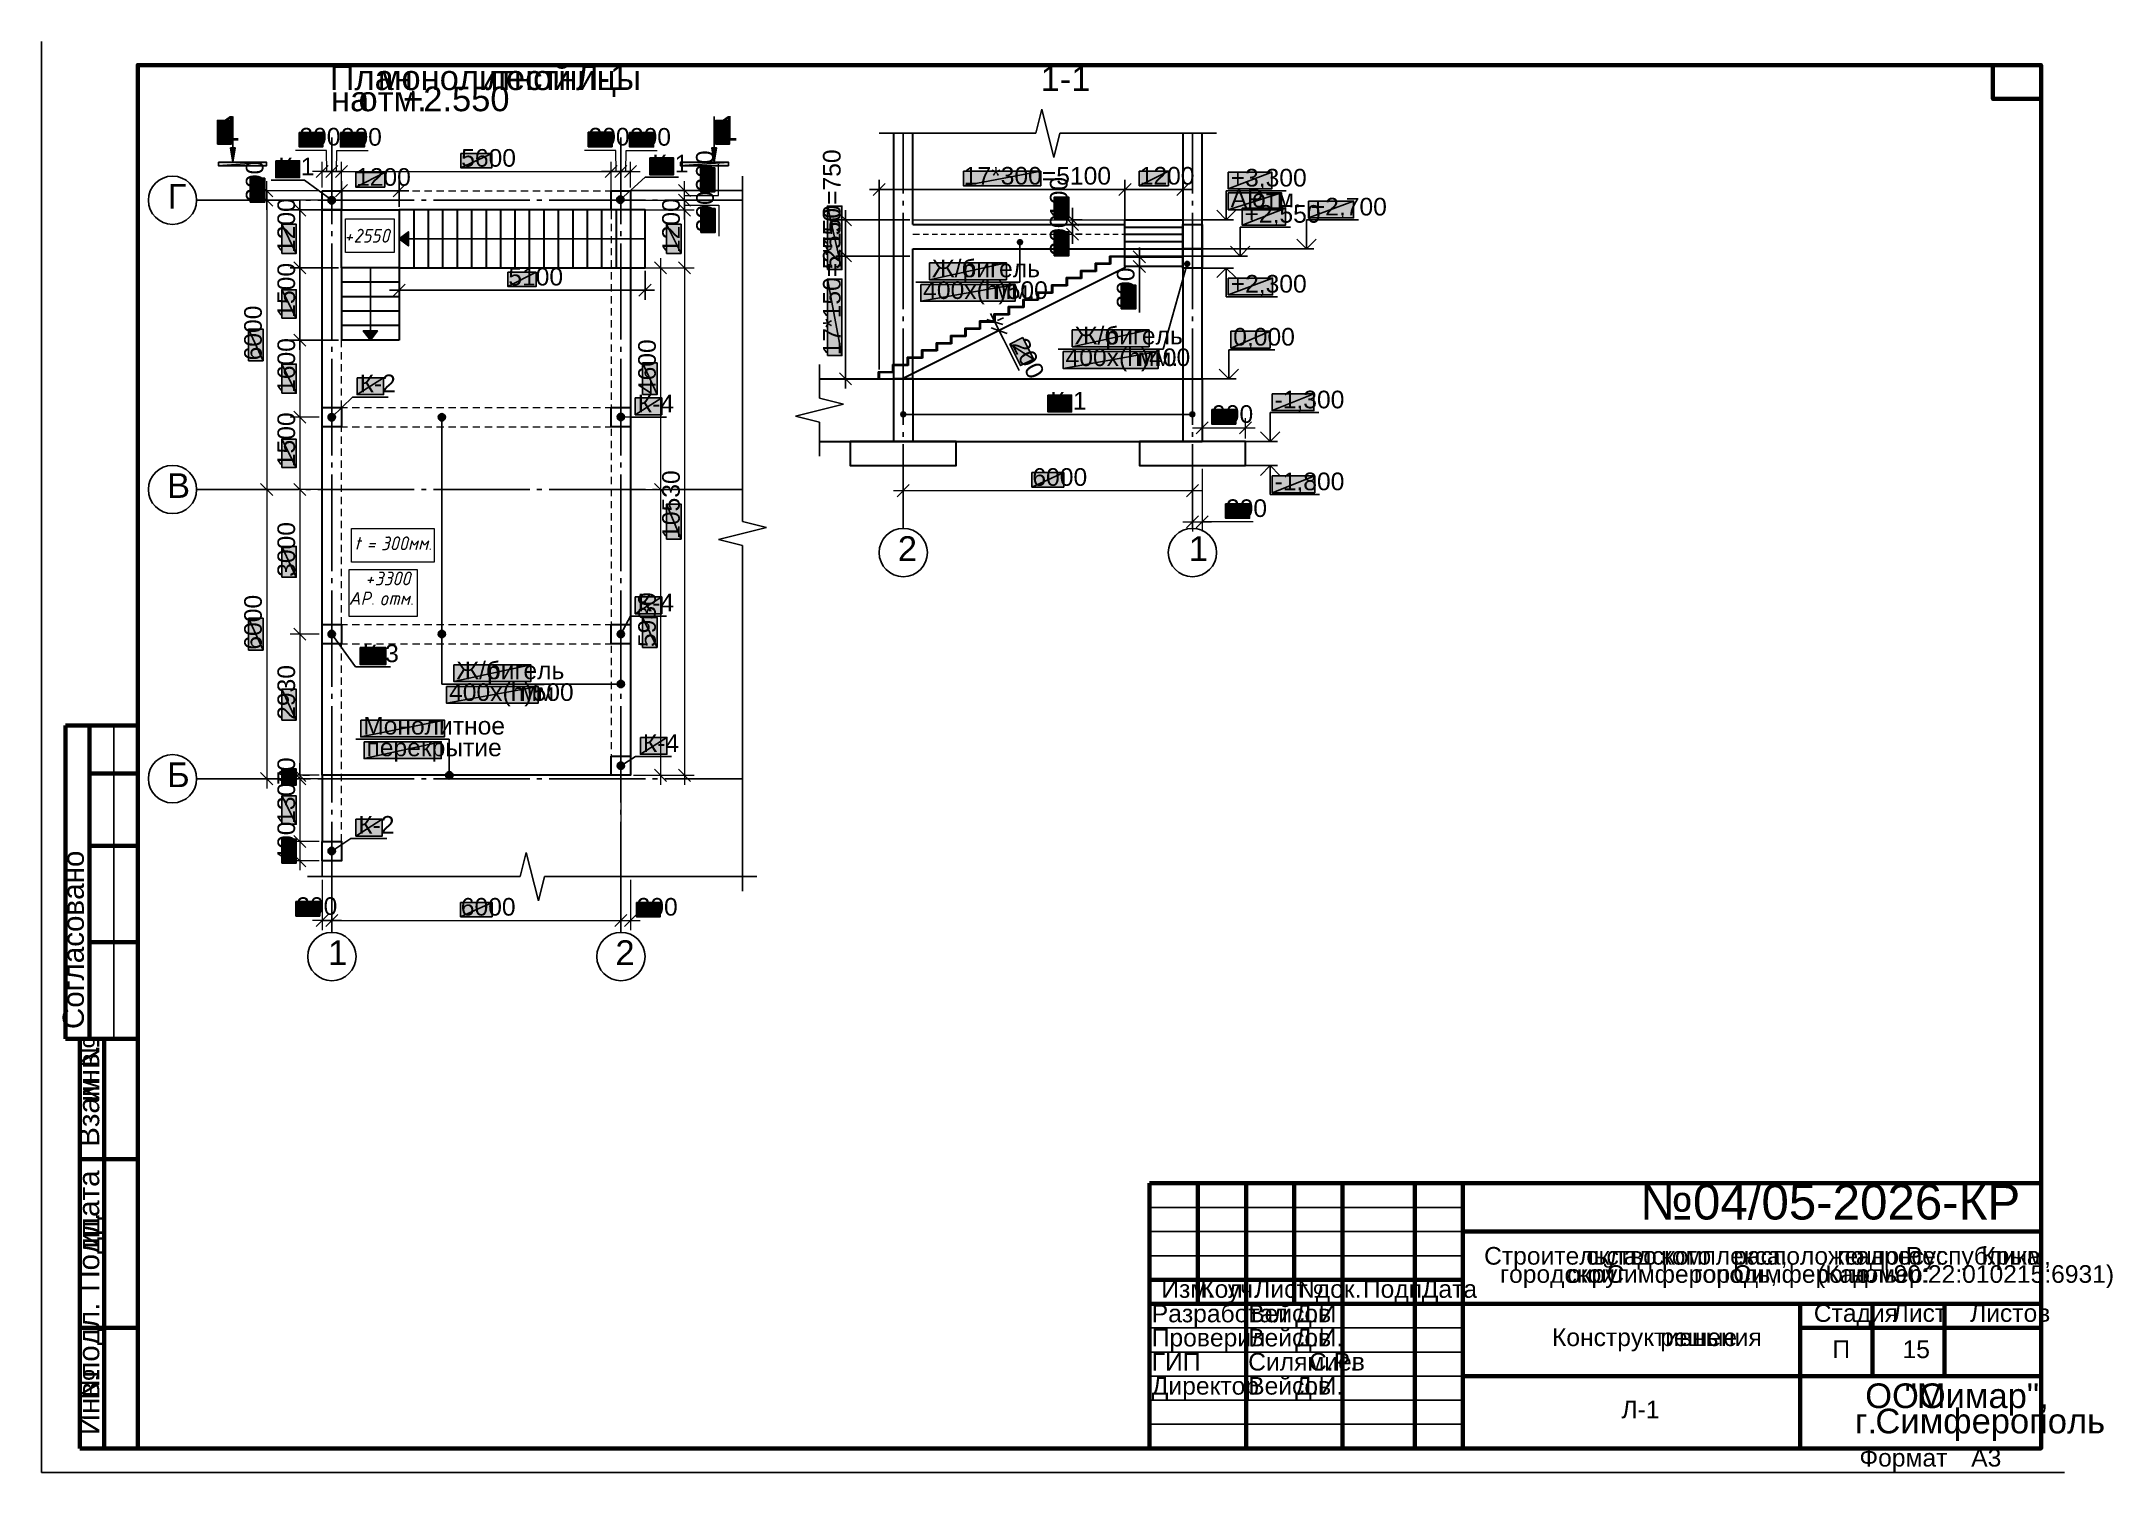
# Model space of a CAD drawing. Extents: x 8 to 21351, y 0 to 420.
# Drawn here: x 15032.7 to 15462.5, y 0.1 to 297 of the extents above; entities that cross this region are included whole.
import ezdxf

# ---------------------------------------------------------------- set-up
doc = ezdxf.new("R2010")
doc.units = 0
doc.styles.add('TEYPDFCAD_TEXT', font='arial.ttf')

msp = doc.modelspace()

# ---------------------------------------------------------------- texts
at = {"color": 7, "style": 'TEYPDFCAD_TEXT'}
for s, height, p in [('монолитной', 5.122, (15102.5, 286.89)), ('План', 5.122, (15092.53, 286.89)), ('лестницы', 5.122, (15124.94, 286.89)), ('Л-1', 5.122, (15143.61, 286.89)), ('1-1', 5.126, (15240.06, 286.66)), ('на', 5.122, (15092.79, 282.49)), ('отм.', 5.122, (15098.5, 282.49)), ('+2.550', 5.122, (15107.76, 282.49)), ('1', 5.12, (15069.93, 276.37)), ('1', 5.12, (15173.3, 276.37)), ('200', 3.658, (15086.22, 275.38)), ('200', 3.658, (15094.82, 275.34)), ('200', 3.658, (15146.23, 275.38)), ('200', 3.658, (15154.82, 275.34)), ('К-1', 3.658, (15081.84, 269.2)), ('5600', 3.658, (15119.81, 270.98)), ('К-1', 3.658, (15159.46, 269.79)), ('17*300=5100', 3.6618, (15224.1, 267.27)), ('1200', 3.662, (15260.62, 267.27)), ('Г', 5.12, (15058.9, 262.25)), ('1200', 3.658, (15097.99, 267.02)), ('+3,300', 3.662, (15279.5, 266.87)), ('АР', 3.662, (15279.5, 262.57)), ('+2,550', 3.662, (15282.37, 259.36)), ('отм.', 3.662, (15283.94, 262.57)), ('+2,700', 3.662, (15296.13, 260.86)), ('5100', 3.658, (15129.59, 246.34)), ('Ж/б', 3.662, (15217.5, 248.05)), ('ригель', 3.662, (15223.87, 248.05)), ('400х(h)500', 3.662, (15215.68, 243.54)), ('мм.', 3.662, (15230.45, 243.54)), ('+2,300', 3.662, (15279.5, 244.86)), ('Ж/б', 3.662, (15247.13, 234.12)), ('ригель', 3.662, (15253.51, 234.12)), ('0,000', 3.662, (15280.03, 233.87)), ('400х(h)400', 3.662, (15245.23, 229.62)), ('мм.', 3.662, (15260.18, 229.62)), ('К-2', 3.658, (15098.71, 224.2)), ('К-4', 3.658, (15156.45, 220.01)), ('К-1', 3.662, (15242.07, 220.6)), ('-1,300', 3.662, (15288.6, 220.85)), ('900', 3.662, (15275.64, 217.83)), ('В', 5.12, (15058.77, 202.27)), ('6000', 3.662, (15238.35, 204.77)), ('-1,800', 3.662, (15288.6, 203.86)), ('200', 3.662, (15278.52, 198.31)), ('2', 5.13, (15210.43, 189.19)), ('1', 5.13, (15270.82, 189.19)), ('К-4', 3.658, (15156.45, 178.73)), ('К-3', 3.658, (15099.35, 168.19)), ('Ж/б', 3.658, (15118.8, 164.66)), ('400х(h)500', 3.658, (15117.3, 160.15)), ('ригель', 3.658, (15125.17, 164.66)), ('мм', 3.658, (15132.07, 160.15)), ('Монолитное', 3.658, (15099.47, 153.18)), ('перекрытие', 3.658, (15100.15, 148.67)), ('К-4', 3.658, (15157.51, 149.58)), ('Б', 5.12, (15058.77, 142.26)), ('К-2', 3.658, (15098.44, 132.61)), ('200', 3.658, (15085.57, 115.76)), ('6000', 3.658, (15119.73, 115.61)), ('200', 3.658, (15156.22, 115.61)), ('1', 5.12, (15092.19, 105.37)), ('2', 5.12, (15151.82, 105.37)), ('№04/05-2026-КР', 7.3201, (15364.48, 52.56)), ('Строительство', 3.6583, (15332.1, 43.2)), ('городской', 3.658, (15335.42, 39.43)), ('складского', 3.658, (15353.3, 43.2)), ('Симферополь,', 3.6583, (15357.45, 39.43)), ('комплекса,', 3.658, (15368.82, 43.2)), ('Симферополь', 3.6583, (15383.78, 39.43)), ('расположенного', 3.6583, (15383.81, 43.2)), ('(Кад.', 3.658, (15401.23, 39.43)), ('по', 3.658, (15405.4, 43.2)), ('адресу:', 3.658, (15409.27, 43.2)), ('90:22:010215:6931)', 3.6583, (15417.1, 39.43)), ('Республика', 3.658, (15419.6, 43.2)), ('Крым,', 3.658, (15435.3, 43.2)), ('Изм.', 3.658, (15265.12, 36.32)), ('Кол.', 3.658, (15273.19, 36.32)), ('уч.', 3.658, (15278.92, 36.32)), ('Лист', 3.658, (15284.39, 36.32)), ('№', 3.66, (15293.32, 36.32)), ('док.', 3.658, (15297.17, 36.32)), ('Подп.', 3.658, (15306.95, 36.32)), ('Дата', 3.658, (15319.16, 36.32)), ('округ', 3.658, (15349.3, 39.43)), ('город', 3.658, (15375.62, 39.43)), ('номер:', 3.658, (15408.24, 39.43)), ('Разработал', 3.658, (15263.13, 31.24)), ('Вейсов', 3.658, (15283.14, 31.24)), ('Д.И', 3.658, (15292.9, 31.24)), ('Стадия', 3.658, (15400.53, 31.33)), ('Лист', 3.658, (15416.89, 31.33)), ('Листов', 3.658, (15432.95, 31.33)), ('Вейсов', 3.658, (15283.14, 26.23)), ('Проверил', 3.658, (15263.13, 26.23)), ('Д.И.', 3.658, (15292.9, 26.23)), ('Конструктивные', 3.6583, (15346.19, 26.31)), ('решения', 3.658, (15368.65, 26.31)), ('П', 3.66, (15404.38, 23.81)), ('15', 3.658, (15418.94, 23.81)), ('ГИП', 3.658, (15263.13, 21.23)), ('Силямиев', 3.658, (15283.14, 21.23)), ('С.Р.', 3.658, (15295.76, 21.23)), ('Директор', 3.658, (15263.13, 16.23)), ('Вейсов', 3.658, (15283.14, 16.23)), ('Д.И.', 3.658, (15292.9, 16.23)), ('ООО', 5.122, (15411.2, 13.44)), ('"Мимар",', 5.122, (15419.37, 13.44)), ('Л-1', 3.658, (15360.63, 11.32)), ('Симферополь', 5.1223, (15413.31, 8.19)), ('г.', 5.122, (15409.06, 8.19)), ('Формат', 3.658, (15409.99, 1.31)), ('A3', 3.658, (15433.19, 1.31))]:
    msp.add_text(s, height=height, dxfattribs=at).set_placement(p)
for s, height, rotation, p in [('200', 3.658, 90, (15078.77, 263.69)), ('200', 3.658, 90, (15172.2, 265.83)), ('5*150=750', 3.662, 90, (15198.55, 249.68)), ('100', 3.662, 90, (15245.65, 260.33)), ('1200', 3.658, 90, (15085.33, 253.07)), ('1200', 3.658, 90, (15165.18, 253.07)), ('200', 3.658, 90, (15172.24, 257.37)), ('17*150=2550', 3.6618, 90, (15198.55, 231.84)), ('200', 3.662, 90, (15245.65, 252.54)), ('1500', 3.658, 90, (15085.33, 239.65)), ('200', 3.662, 90, (15259.54, 241.53)), ('6000', 3.658, 90, (15078.43, 230.8)), ('1600', 3.658, 90, (15085.33, 224.05)), ('4600', 3.658, 90, (15160.2, 223.8)), ('200', 3.662, -63.4352, (15233.95, 234.23)), ('1500', 3.658, 90, (15085.33, 208.64)), ('10530', 3.658, 90, (15165.18, 193.78)), ('3000', 3.658, 90, (15085.33, 185.89)), ('6000', 3.658, 90, (15078.43, 170.79)), ('5930', 3.658, 90, (15160.2, 171.32)), ('2930', 3.658, 90, (15085.33, 156.23)), ('70', 3.658, 90, (15085.33, 142.75)), ('1300', 3.658, 90, (15085.33, 134.64)), ('400', 3.658, 90, (15085.33, 126.6)), ('Согласовано', 4.3921, 90, (15041.5, 92.07)), ('№', 4.39, 90, (15044.69, 84.08)), ('инв.', 4.392, 90, (15044.69, 77)), ('Взам.', 4.392, 90, (15044.69, 67.63)), ('дата', 4.392, 90, (15044.69, 49.53)), ('Подп.', 4.392, 90, (15044.69, 37.59)), ('и', 4.39, 90, (15044.69, 46.6)), ('подл.', 4.392, 90, (15044.69, 19.73)), ('№', 4.39, 90, (15044.69, 15.1)), ('Инв.', 4.392, 90, (15044.69, 7.81))]:
    msp.add_text(s, height=height, rotation=rotation, dxfattribs=at).set_placement(p)

# ---------------------------------------------------------------- hatches: boundary and pattern name
at = {"true_color": 0xffffff}
h = msp.add_hatch(color=0, dxfattribs=at)
h.paths.add_polyline_path([(15069.23, 275.67), (15069.23, 280.59), (15072.13, 275.67)])
h.paths.add_polyline_path([(15069.23, 280.59), (15072.13, 275.67), (15072.13, 280.59)])
h = msp.add_hatch(color=0, dxfattribs=at)
h.paths.add_polyline_path([(15172.6, 275.67), (15172.6, 280.59), (15175.5, 275.67)])
h.paths.add_polyline_path([(15172.6, 280.59), (15175.5, 275.67), (15175.5, 280.59)])
h = msp.add_hatch(color=0, dxfattribs=at)
h.paths.add_polyline_path([(15086.16, 278.11), (15086.16, 275.12), (15091.13, 278.13)])
h.paths.add_polyline_path([(15086.16, 275.12), (15091.13, 278.13), (15091.13, 275.12)])
h = msp.add_hatch(color=0, dxfattribs=at)
h.paths.add_polyline_path([(15094.75, 278.09), (15094.75, 275.08), (15099.73, 278.09)])
h.paths.add_polyline_path([(15094.75, 275.08), (15099.73, 278.09), (15099.73, 275.08)])
h = msp.add_hatch(color=0, dxfattribs=at)
h.paths.add_polyline_path([(15146.17, 278.13), (15146.17, 275.12), (15151.12, 278.13)])
h.paths.add_polyline_path([(15146.17, 275.12), (15151.12, 278.13), (15151.12, 275.12)])
h = msp.add_hatch(color=0, dxfattribs=at)
h.paths.add_polyline_path([(15154.76, 278.09), (15154.76, 275.08), (15159.74, 278.09)])
h.paths.add_polyline_path([(15154.76, 275.08), (15159.74, 278.09), (15159.74, 275.08)])
h = msp.add_hatch(color=7)
h.paths.add_polyline_path([(15069.44, 271.89), (15079.43, 271.89), (15069.44, 271.19)])
h.paths.add_polyline_path([(15079.43, 271.89), (15069.44, 271.19), (15079.43, 271.19)])
for points in [[(15072.44, 271.89), (15071.94, 274.89), (15072.93, 274.89)], [(15172.31, 271.89), (15171.8, 274.89), (15172.82, 274.89)], [(15236.23, 255.12), (15236.27, 255.31), (15235.77, 255.31)], [(15270.94, 250.63), (15270.99, 250.82), (15270.48, 250.82)], [(15102.42, 236.94), (15099.47, 236.94), (15100.96, 235.01)], [(15212.02, 219.41), (15212.06, 219.6), (15211.55, 219.6)], [(15272.02, 219.41), (15272.07, 219.6), (15271.56, 219.6)]]:
    msp.add_hatch(color=7).paths.add_polyline_path(points)
h = msp.add_hatch(color=0, dxfattribs=at)
h.paths.add_polyline_path([(15081.33, 272.2), (15086.27, 272.2), (15081.33, 268.71)])
h.paths.add_polyline_path([(15086.27, 272.2), (15081.33, 268.71), (15086.27, 268.71)])
h = msp.add_hatch(color=0, dxfattribs=at)
h.paths.add_polyline_path([(15119.75, 273.73), (15119.75, 270.72), (15126.14, 273.73)])
h.paths.add_polyline_path([(15119.75, 270.72), (15126.14, 273.73), (15126.14, 270.72)])
h = msp.add_hatch(color=0, dxfattribs=at)
h.paths.add_polyline_path([(15158.95, 272.8), (15163.88, 272.8), (15158.95, 269.3)])
h.paths.add_polyline_path([(15163.88, 272.8), (15158.95, 269.3), (15163.88, 269.3)])
h = msp.add_hatch(color=7)
h.paths.add_polyline_path([(15175.31, 271.19), (15165.3, 271.19), (15175.31, 271.89)])
h.paths.add_polyline_path([(15165.3, 271.19), (15175.31, 271.89), (15165.3, 271.89)])
h = msp.add_hatch(color=0, dxfattribs=at)
h.paths.add_polyline_path([(15076.02, 263.61), (15079.03, 263.61), (15076.02, 268.58)])
h.paths.add_polyline_path([(15079.03, 263.61), (15076.02, 268.58), (15079.03, 268.58)])
h = msp.add_hatch(color=0, dxfattribs=at)
h.paths.add_polyline_path([(15097.93, 269.77), (15097.93, 266.76), (15103.96, 269.77)])
h.paths.add_polyline_path([(15097.93, 266.76), (15103.96, 269.77), (15103.96, 266.76)])
h = msp.add_hatch(color=0, dxfattribs=at)
h.paths.add_polyline_path([(15169.45, 265.77), (15172.46, 265.77), (15169.45, 270.72)])
h.paths.add_polyline_path([(15172.46, 265.77), (15169.45, 270.72), (15172.46, 270.72)])
h = msp.add_hatch(color=0, dxfattribs=at)
h.paths.add_polyline_path([(15224.04, 270.02), (15224.04, 267.02), (15240.08, 270.02)])
h.paths.add_polyline_path([(15224.04, 267.02), (15240.08, 270.02), (15240.08, 267.02)])
h = msp.add_hatch(color=0, dxfattribs=at)
h.paths.add_polyline_path([(15260.53, 270.02), (15260.53, 267.02), (15266.58, 270.02)])
h.paths.add_polyline_path([(15260.53, 267.02), (15266.58, 270.02), (15266.58, 267.02)])
h = msp.add_hatch(color=0, dxfattribs=at)
h.paths.add_polyline_path([(15278.99, 269.88), (15288.03, 269.88), (15278.99, 266.36)])
h.paths.add_polyline_path([(15288.03, 269.88), (15278.99, 266.36), (15288.03, 266.36)])
h = msp.add_hatch(color=7)
h.paths.add_polyline_path([(15092.23, 264.24), (15092.19, 264.01), (15092.95, 264.01)])
h.paths.add_polyline_path([(15092.19, 264.01), (15092.95, 264.01), (15092.23, 263.78)])
h.paths.add_polyline_path([(15092.95, 264.01), (15092.23, 263.78), (15092.34, 263.57)])
h = msp.add_hatch(color=7)
h.paths.add_polyline_path([(15092.72, 264.73), (15092.51, 264.63), (15092.95, 264.01)])
h.paths.add_polyline_path([(15092.51, 264.63), (15092.95, 264.01), (15092.34, 264.46)])
h.paths.add_polyline_path([(15092.95, 264.01), (15092.34, 264.46), (15092.23, 264.24)])
h = msp.add_hatch(color=7)
h.paths.add_polyline_path([(15092.34, 263.57), (15092.51, 263.4), (15092.95, 264.01)])
h.paths.add_polyline_path([(15092.51, 263.4), (15092.95, 264.01), (15092.72, 263.29)])
h.paths.add_polyline_path([(15092.95, 264.01), (15092.72, 263.29), (15092.95, 263.27)])
h = msp.add_hatch(color=7)
h.paths.add_polyline_path([(15093.38, 264.63), (15093.19, 264.73), (15092.95, 264.01)])
h.paths.add_polyline_path([(15093.19, 264.73), (15092.95, 264.01), (15092.95, 264.75)])
h.paths.add_polyline_path([(15092.95, 264.01), (15092.95, 264.75), (15092.72, 264.73)])
h = msp.add_hatch(color=7)
h.paths.add_polyline_path([(15093.7, 264.01), (15093.65, 264.24), (15092.95, 264.01)])
h.paths.add_polyline_path([(15093.65, 264.24), (15092.95, 264.01), (15093.55, 264.46)])
h.paths.add_polyline_path([(15092.95, 264.01), (15093.55, 264.46), (15093.38, 264.63)])
h = msp.add_hatch(color=7)
h.paths.add_polyline_path([(15092.95, 263.27), (15093.19, 263.29), (15092.95, 264.01)])
h.paths.add_polyline_path([(15093.19, 263.29), (15092.95, 264.01), (15093.38, 263.4)])
h.paths.add_polyline_path([(15092.95, 264.01), (15093.38, 263.4), (15093.55, 263.57)])
h = msp.add_hatch(color=7)
h.paths.add_polyline_path([(15093.55, 263.57), (15093.65, 263.78), (15092.95, 264.01)])
h.paths.add_polyline_path([(15093.65, 263.78), (15092.95, 264.01), (15093.7, 264.01)])
h = msp.add_hatch(color=7)
h.paths.add_polyline_path([(15152.14, 264.35), (15152.09, 264.12), (15152.83, 264.12)])
h.paths.add_polyline_path([(15152.09, 264.12), (15152.83, 264.12), (15152.14, 263.88)])
h.paths.add_polyline_path([(15152.83, 264.12), (15152.14, 263.88), (15152.24, 263.69)])
h = msp.add_hatch(color=7)
h.paths.add_polyline_path([(15152.62, 264.84), (15152.41, 264.73), (15152.83, 264.12)])
h.paths.add_polyline_path([(15152.41, 264.73), (15152.83, 264.12), (15152.24, 264.56)])
h.paths.add_polyline_path([(15152.83, 264.12), (15152.24, 264.56), (15152.14, 264.35)])
h = msp.add_hatch(color=7)
h.paths.add_polyline_path([(15152.24, 263.69), (15152.41, 263.52), (15152.83, 264.12)])
h.paths.add_polyline_path([(15152.41, 263.52), (15152.83, 264.12), (15152.62, 263.42)])
h.paths.add_polyline_path([(15152.83, 264.12), (15152.62, 263.42), (15152.83, 263.38)])
h = msp.add_hatch(color=7)
h.paths.add_polyline_path([(15153.28, 264.73), (15153.07, 264.84), (15152.83, 264.12)])
h.paths.add_polyline_path([(15153.07, 264.84), (15152.83, 264.12), (15152.83, 264.88)])
h.paths.add_polyline_path([(15152.83, 264.12), (15152.83, 264.88), (15152.62, 264.84)])
h = msp.add_hatch(color=7)
h.paths.add_polyline_path([(15153.6, 264.12), (15153.55, 264.35), (15152.83, 264.12)])
h.paths.add_polyline_path([(15153.55, 264.35), (15152.83, 264.12), (15153.45, 264.56)])
h.paths.add_polyline_path([(15152.83, 264.12), (15153.45, 264.56), (15153.28, 264.73)])
h = msp.add_hatch(color=7)
h.paths.add_polyline_path([(15152.83, 263.38), (15153.07, 263.42), (15152.83, 264.12)])
h.paths.add_polyline_path([(15153.07, 263.42), (15152.83, 264.12), (15153.28, 263.52)])
h.paths.add_polyline_path([(15152.83, 264.12), (15153.28, 263.52), (15153.45, 263.69)])
h = msp.add_hatch(color=7)
h.paths.add_polyline_path([(15153.45, 263.69), (15153.55, 263.88), (15152.83, 264.12)])
h.paths.add_polyline_path([(15153.55, 263.88), (15152.83, 264.12), (15153.6, 264.12)])
h = msp.add_hatch(color=0, dxfattribs=at)
h.paths.add_polyline_path([(15169.51, 257.3), (15172.5, 257.3), (15169.51, 262.28)])
h.paths.add_polyline_path([(15172.5, 257.3), (15169.51, 262.28), (15172.5, 262.28)])
h = msp.add_hatch(color=0, dxfattribs=at)
h.paths.add_polyline_path([(15195.8, 249.62), (15198.81, 249.62), (15195.8, 262.81)])
h.paths.add_polyline_path([(15198.81, 249.62), (15195.8, 262.81), (15198.81, 262.81)])
h = msp.add_hatch(color=0, dxfattribs=at)
h.paths.add_polyline_path([(15242.9, 260.24), (15245.9, 260.24), (15242.9, 264.69)])
h.paths.add_polyline_path([(15245.9, 260.24), (15242.9, 264.69), (15245.9, 264.69)])
h = msp.add_hatch(color=0, dxfattribs=at)
h.paths.add_polyline_path([(15278.99, 265.56), (15290.04, 265.56), (15278.99, 262.06)])
h.paths.add_polyline_path([(15290.04, 265.56), (15278.99, 262.06), (15290.04, 262.06)])
h = msp.add_hatch(color=0, dxfattribs=at)
h.paths.add_polyline_path([(15281.87, 262.36), (15290.91, 262.36), (15281.87, 258.87)])
h.paths.add_polyline_path([(15290.91, 262.36), (15281.87, 258.87), (15290.91, 258.87)])
h = msp.add_hatch(color=0, dxfattribs=at)
h.paths.add_polyline_path([(15295.63, 263.86), (15305.02, 263.86), (15295.63, 260.37)])
h.paths.add_polyline_path([(15305.02, 263.86), (15295.63, 260.37), (15305.02, 260.37)])
h = msp.add_hatch(color=0, dxfattribs=at)
h.paths.add_polyline_path([(15082.58, 252.98), (15085.59, 252.98), (15082.58, 259.04)])
h.paths.add_polyline_path([(15085.59, 252.98), (15082.58, 259.04), (15085.59, 259.04)])
h = msp.add_hatch(color=0, dxfattribs=at)
h.paths.add_polyline_path([(15162.42, 252.98), (15165.43, 252.98), (15162.42, 259.04)])
h.paths.add_polyline_path([(15165.43, 252.98), (15162.42, 259.04), (15165.43, 259.04)])
h = msp.add_hatch(color=7)
h.paths.add_polyline_path([(15108.87, 257.49), (15108.87, 256.01), (15106.95, 256.01)])
h.paths.add_polyline_path([(15108.87, 256.01), (15106.95, 256.01), (15108.87, 254.53)])
h = msp.add_hatch(color=7)
h.paths.add_polyline_path([(15235.41, 255.67), (15235.3, 255.5), (15235.77, 255.31)])
h.paths.add_polyline_path([(15235.3, 255.5), (15235.77, 255.31), (15235.26, 255.31)])
h.paths.add_polyline_path([(15235.77, 255.31), (15235.26, 255.31), (15235.3, 255.12)])
h = msp.add_hatch(color=7)
h.paths.add_polyline_path([(15235.3, 255.12), (15235.41, 254.97), (15235.77, 255.31)])
h.paths.add_polyline_path([(15235.41, 254.97), (15235.77, 255.31), (15235.58, 254.87)])
h.paths.add_polyline_path([(15235.77, 255.31), (15235.58, 254.87), (15235.77, 254.83)])
h = msp.add_hatch(color=7)
h.paths.add_polyline_path([(15235.96, 255.78), (15235.77, 255.82), (15235.77, 255.31)])
h.paths.add_polyline_path([(15235.77, 255.82), (15235.77, 255.31), (15235.58, 255.78)])
h.paths.add_polyline_path([(15235.77, 255.31), (15235.58, 255.78), (15235.41, 255.67)])
h = msp.add_hatch(color=7)
h.paths.add_polyline_path([(15236.27, 255.31), (15236.23, 255.5), (15235.77, 255.31)])
h.paths.add_polyline_path([(15236.23, 255.5), (15235.77, 255.31), (15236.13, 255.67)])
h.paths.add_polyline_path([(15235.77, 255.31), (15236.13, 255.67), (15235.96, 255.78)])
h = msp.add_hatch(color=7)
h.paths.add_polyline_path([(15235.77, 254.83), (15235.96, 254.87), (15235.77, 255.31)])
h.paths.add_polyline_path([(15235.96, 254.87), (15235.77, 255.31), (15236.13, 254.97)])
h.paths.add_polyline_path([(15235.77, 255.31), (15236.13, 254.97), (15236.23, 255.12)])
h = msp.add_hatch(color=0, dxfattribs=at)
h.paths.add_polyline_path([(15242.9, 252.48), (15245.9, 252.48), (15242.9, 257.45)])
h.paths.add_polyline_path([(15245.9, 252.48), (15242.9, 257.45), (15245.9, 257.45)])
h = msp.add_hatch(color=0, dxfattribs=at)
h.paths.add_polyline_path([(15216.99, 251.06), (15232.95, 251.06), (15216.99, 247.54)])
h.paths.add_polyline_path([(15232.95, 251.06), (15216.99, 247.54), (15232.95, 247.54)])
h = msp.add_hatch(color=7)
h.paths.add_polyline_path([(15270.14, 251.18), (15270.03, 251.02), (15270.48, 250.82)])
h.paths.add_polyline_path([(15270.03, 251.02), (15270.48, 250.82), (15269.99, 250.82)])
h.paths.add_polyline_path([(15270.48, 250.82), (15269.99, 250.82), (15270.03, 250.63)])
h = msp.add_hatch(color=7)
h.paths.add_polyline_path([(15270.03, 250.63), (15270.14, 250.47), (15270.48, 250.82)])
h.paths.add_polyline_path([(15270.14, 250.47), (15270.48, 250.82), (15270.29, 250.36)])
h.paths.add_polyline_path([(15270.48, 250.82), (15270.29, 250.36), (15270.48, 250.32)])
h = msp.add_hatch(color=7)
h.paths.add_polyline_path([(15270.67, 251.29), (15270.48, 251.31), (15270.48, 250.82)])
h.paths.add_polyline_path([(15270.48, 251.31), (15270.48, 250.82), (15270.29, 251.29)])
h.paths.add_polyline_path([(15270.48, 250.82), (15270.29, 251.29), (15270.14, 251.18)])
h = msp.add_hatch(color=7)
h.paths.add_polyline_path([(15270.99, 250.82), (15270.94, 251.02), (15270.48, 250.82)])
h.paths.add_polyline_path([(15270.94, 251.02), (15270.48, 250.82), (15270.84, 251.18)])
h.paths.add_polyline_path([(15270.48, 250.82), (15270.84, 251.18), (15270.67, 251.29)])
h = msp.add_hatch(color=7)
h.paths.add_polyline_path([(15270.48, 250.32), (15270.67, 250.36), (15270.48, 250.82)])
h.paths.add_polyline_path([(15270.67, 250.36), (15270.48, 250.82), (15270.84, 250.47)])
h.paths.add_polyline_path([(15270.48, 250.82), (15270.84, 250.47), (15270.94, 250.63)])
h = msp.add_hatch(color=0, dxfattribs=at)
h.paths.add_polyline_path([(15082.58, 239.59), (15085.59, 239.59), (15082.58, 245.45)])
h.paths.add_polyline_path([(15085.59, 239.59), (15082.58, 245.45), (15085.59, 245.45)])
h = msp.add_hatch(color=0, dxfattribs=at)
h.paths.add_polyline_path([(15129.51, 249.09), (15129.51, 246.1), (15135.37, 249.09)])
h.paths.add_polyline_path([(15129.51, 246.1), (15135.37, 249.09), (15135.37, 246.1)])
h = msp.add_hatch(color=0, dxfattribs=at)
h.paths.add_polyline_path([(15195.8, 231.78), (15198.81, 231.78), (15195.8, 247.65)])
h.paths.add_polyline_path([(15198.81, 231.78), (15195.8, 247.65), (15198.81, 247.65)])
h = msp.add_hatch(color=0, dxfattribs=at)
h.paths.add_polyline_path([(15215.17, 246.55), (15234.77, 246.55), (15215.17, 243.06)])
h.paths.add_polyline_path([(15234.77, 246.55), (15215.17, 243.06), (15234.77, 243.06)])
h = msp.add_hatch(color=0, dxfattribs=at)
h.paths.add_polyline_path([(15256.78, 241.47), (15259.79, 241.47), (15256.78, 246.42)])
h.paths.add_polyline_path([(15259.79, 241.47), (15256.78, 246.42), (15259.79, 246.42)])
h = msp.add_hatch(color=0, dxfattribs=at)
h.paths.add_polyline_path([(15278.99, 247.86), (15288.22, 247.86), (15278.99, 244.37)])
h.paths.add_polyline_path([(15288.22, 247.86), (15278.99, 244.37), (15288.22, 244.37)])
h = msp.add_hatch(color=0, dxfattribs=at)
h.paths.add_polyline_path([(15075.68, 230.72), (15078.69, 230.72), (15075.68, 237.3)])
h.paths.add_polyline_path([(15078.69, 230.72), (15075.68, 237.3), (15078.69, 237.3)])
h = msp.add_hatch(color=0, dxfattribs=at)
h.paths.add_polyline_path([(15246.62, 237.13), (15262.58, 237.13), (15246.62, 233.62)])
h.paths.add_polyline_path([(15262.58, 237.13), (15246.62, 233.62), (15262.58, 233.62)])
h = msp.add_hatch(color=0, dxfattribs=at)
h.paths.add_polyline_path([(15279.54, 236.85), (15287.69, 236.85), (15279.54, 233.36)])
h.paths.add_polyline_path([(15287.69, 236.85), (15279.54, 233.36), (15287.69, 233.36)])
h = msp.add_hatch(color=0, dxfattribs=at)
h.paths.add_polyline_path([(15236.38, 235.52), (15233.69, 234.17), (15238.6, 231.08)])
h.paths.add_polyline_path([(15233.69, 234.17), (15238.6, 231.08), (15235.91, 229.72)])
h = msp.add_hatch(color=0, dxfattribs=at)
h.paths.add_polyline_path([(15244.72, 232.62), (15264.49, 232.62), (15244.72, 229.13)])
h.paths.add_polyline_path([(15264.49, 232.62), (15244.72, 229.13), (15264.49, 229.13)])
h = msp.add_hatch(color=0, dxfattribs=at)
h.paths.add_polyline_path([(15082.58, 223.99), (15085.59, 223.99), (15082.58, 230.04)])
h.paths.add_polyline_path([(15085.59, 223.99), (15082.58, 230.04), (15085.59, 230.04)])
h = msp.add_hatch(color=0, dxfattribs=at)
h.paths.add_polyline_path([(15157.45, 223.71), (15160.45, 223.71), (15157.45, 230.29)])
h.paths.add_polyline_path([(15160.45, 223.71), (15157.45, 230.29), (15160.45, 230.29)])
h = msp.add_hatch(color=0, dxfattribs=at)
h.paths.add_polyline_path([(15098.22, 227.2), (15103.69, 227.2), (15098.22, 223.71)])
h.paths.add_polyline_path([(15103.69, 227.2), (15098.22, 223.71), (15103.69, 223.71)])
h = msp.add_hatch(color=0, dxfattribs=at)
h.paths.add_polyline_path([(15241.57, 223.6), (15246.5, 223.6), (15241.57, 220.11)])
h.paths.add_polyline_path([(15246.5, 223.6), (15241.57, 220.11), (15246.5, 220.11)])
h = msp.add_hatch(color=0, dxfattribs=at)
h.paths.add_polyline_path([(15288.09, 223.86), (15296.77, 223.86), (15288.09, 220.37)])
h.paths.add_polyline_path([(15296.77, 223.86), (15288.09, 220.37), (15296.77, 220.37)])
h = msp.add_hatch(color=7)
h.paths.add_polyline_path([(15092.23, 219.24), (15092.19, 219.01), (15092.95, 219.01)])
h.paths.add_polyline_path([(15092.19, 219.01), (15092.95, 219.01), (15092.23, 218.78)])
h.paths.add_polyline_path([(15092.95, 219.01), (15092.23, 218.78), (15092.34, 218.57)])
h = msp.add_hatch(color=7)
h.paths.add_polyline_path([(15092.72, 219.73), (15092.51, 219.63), (15092.95, 219.01)])
h.paths.add_polyline_path([(15092.51, 219.63), (15092.95, 219.01), (15092.34, 219.46)])
h.paths.add_polyline_path([(15092.95, 219.01), (15092.34, 219.46), (15092.23, 219.24)])
h = msp.add_hatch(color=7)
h.paths.add_polyline_path([(15093.38, 219.63), (15093.19, 219.73), (15092.95, 219.01)])
h.paths.add_polyline_path([(15093.19, 219.73), (15092.95, 219.01), (15092.95, 219.75)])
h.paths.add_polyline_path([(15092.95, 219.01), (15092.95, 219.75), (15092.72, 219.73)])
h = msp.add_hatch(color=7)
h.paths.add_polyline_path([(15093.7, 219.01), (15093.65, 219.24), (15092.95, 219.01)])
h.paths.add_polyline_path([(15093.65, 219.24), (15092.95, 219.01), (15093.55, 219.46)])
h.paths.add_polyline_path([(15092.95, 219.01), (15093.55, 219.46), (15093.38, 219.63)])
h = msp.add_hatch(color=7)
h.paths.add_polyline_path([(15115.07, 219.24), (15115.03, 219.01), (15115.79, 219.01)])
h.paths.add_polyline_path([(15115.03, 219.01), (15115.79, 219.01), (15115.07, 218.78)])
h.paths.add_polyline_path([(15115.79, 219.01), (15115.07, 218.78), (15115.18, 218.57)])
h = msp.add_hatch(color=7)
h.paths.add_polyline_path([(15115.56, 219.71), (15115.35, 219.6), (15115.79, 219.01)])
h.paths.add_polyline_path([(15115.35, 219.6), (15115.79, 219.01), (15115.18, 219.43)])
h.paths.add_polyline_path([(15115.79, 219.01), (15115.18, 219.43), (15115.07, 219.24)])
h = msp.add_hatch(color=7)
h.paths.add_polyline_path([(15116.24, 219.6), (15116.03, 219.71), (15115.79, 219.01)])
h.paths.add_polyline_path([(15116.03, 219.71), (15115.79, 219.01), (15115.79, 219.75)])
h.paths.add_polyline_path([(15115.79, 219.01), (15115.79, 219.75), (15115.56, 219.71)])
h = msp.add_hatch(color=7)
h.paths.add_polyline_path([(15116.53, 219.01), (15116.49, 219.24), (15115.79, 219.01)])
h.paths.add_polyline_path([(15116.49, 219.24), (15115.79, 219.01), (15116.39, 219.43)])
h.paths.add_polyline_path([(15115.79, 219.01), (15116.39, 219.43), (15116.24, 219.6)])
h = msp.add_hatch(color=7)
h.paths.add_polyline_path([(15152.24, 219.31), (15152.2, 219.07), (15152.96, 219.07)])
h.paths.add_polyline_path([(15152.2, 219.07), (15152.96, 219.07), (15152.24, 218.84)])
h.paths.add_polyline_path([(15152.96, 219.07), (15152.24, 218.84), (15152.35, 218.63)])
h = msp.add_hatch(color=7)
h.paths.add_polyline_path([(15152.73, 219.79), (15152.52, 219.69), (15152.96, 219.07)])
h.paths.add_polyline_path([(15152.52, 219.69), (15152.96, 219.07), (15152.35, 219.52)])
h.paths.add_polyline_path([(15152.96, 219.07), (15152.35, 219.52), (15152.24, 219.31)])
h = msp.add_hatch(color=7)
h.paths.add_polyline_path([(15153.39, 219.69), (15153.17, 219.79), (15152.96, 219.07)])
h.paths.add_polyline_path([(15153.17, 219.79), (15152.96, 219.07), (15152.96, 219.82)])
h.paths.add_polyline_path([(15152.96, 219.07), (15152.96, 219.82), (15152.73, 219.79)])
h = msp.add_hatch(color=7)
h.paths.add_polyline_path([(15153.7, 219.07), (15153.66, 219.31), (15152.96, 219.07)])
h.paths.add_polyline_path([(15153.66, 219.31), (15152.96, 219.07), (15153.55, 219.52)])
h.paths.add_polyline_path([(15152.96, 219.07), (15153.55, 219.52), (15153.39, 219.69)])
h = msp.add_hatch(color=0, dxfattribs=at)
h.paths.add_polyline_path([(15155.95, 223.01), (15161.43, 223.01), (15155.95, 219.52)])
h.paths.add_polyline_path([(15161.43, 223.01), (15155.95, 219.52), (15161.43, 219.52)])
h = msp.add_hatch(color=7)
h.paths.add_polyline_path([(15211.21, 219.96), (15211.09, 219.79), (15211.55, 219.6)])
h.paths.add_polyline_path([(15211.09, 219.79), (15211.55, 219.6), (15211.06, 219.6)])
h.paths.add_polyline_path([(15211.55, 219.6), (15211.06, 219.6), (15211.09, 219.41)])
h = msp.add_hatch(color=7)
h.paths.add_polyline_path([(15211.09, 219.41), (15211.21, 219.24), (15211.55, 219.6)])
h.paths.add_polyline_path([(15211.21, 219.24), (15211.55, 219.6), (15211.36, 219.14)])
h.paths.add_polyline_path([(15211.55, 219.6), (15211.36, 219.14), (15211.55, 219.1)])
h = msp.add_hatch(color=7)
h.paths.add_polyline_path([(15211.74, 220.07), (15211.55, 220.11), (15211.55, 219.6)])
h.paths.add_polyline_path([(15211.55, 220.11), (15211.55, 219.6), (15211.36, 220.07)])
h.paths.add_polyline_path([(15211.55, 219.6), (15211.36, 220.07), (15211.21, 219.96)])
h = msp.add_hatch(color=7)
h.paths.add_polyline_path([(15212.06, 219.6), (15212.02, 219.79), (15211.55, 219.6)])
h.paths.add_polyline_path([(15212.02, 219.79), (15211.55, 219.6), (15211.91, 219.96)])
h.paths.add_polyline_path([(15211.55, 219.6), (15211.91, 219.96), (15211.74, 220.07)])
h = msp.add_hatch(color=7)
h.paths.add_polyline_path([(15211.55, 219.1), (15211.74, 219.14), (15211.55, 219.6)])
h.paths.add_polyline_path([(15211.74, 219.14), (15211.55, 219.6), (15211.91, 219.24)])
h.paths.add_polyline_path([(15211.55, 219.6), (15211.91, 219.24), (15212.02, 219.41)])
h = msp.add_hatch(color=7)
h.paths.add_polyline_path([(15271.2, 219.96), (15271.09, 219.79), (15271.56, 219.6)])
h.paths.add_polyline_path([(15271.09, 219.79), (15271.56, 219.6), (15271.05, 219.6)])
h.paths.add_polyline_path([(15271.56, 219.6), (15271.05, 219.6), (15271.09, 219.41)])
h = msp.add_hatch(color=7)
h.paths.add_polyline_path([(15271.09, 219.41), (15271.2, 219.24), (15271.56, 219.6)])
h.paths.add_polyline_path([(15271.2, 219.24), (15271.56, 219.6), (15271.37, 219.14)])
h.paths.add_polyline_path([(15271.56, 219.6), (15271.37, 219.14), (15271.56, 219.1)])
h = msp.add_hatch(color=7)
h.paths.add_polyline_path([(15271.75, 220.07), (15271.56, 220.11), (15271.56, 219.6)])
h.paths.add_polyline_path([(15271.56, 220.11), (15271.56, 219.6), (15271.37, 220.07)])
h.paths.add_polyline_path([(15271.56, 219.6), (15271.37, 220.07), (15271.2, 219.96)])
h = msp.add_hatch(color=7)
h.paths.add_polyline_path([(15272.07, 219.6), (15272.02, 219.79), (15271.56, 219.6)])
h.paths.add_polyline_path([(15272.02, 219.79), (15271.56, 219.6), (15271.92, 219.96)])
h.paths.add_polyline_path([(15271.56, 219.6), (15271.92, 219.96), (15271.75, 220.07)])
h = msp.add_hatch(color=7)
h.paths.add_polyline_path([(15271.56, 219.1), (15271.75, 219.14), (15271.56, 219.6)])
h.paths.add_polyline_path([(15271.75, 219.14), (15271.56, 219.6), (15271.92, 219.24)])
h.paths.add_polyline_path([(15271.56, 219.6), (15271.92, 219.24), (15272.02, 219.41)])
h = msp.add_hatch(color=0, dxfattribs=at)
h.paths.add_polyline_path([(15275.58, 220.58), (15275.58, 217.57), (15280.55, 220.58)])
h.paths.add_polyline_path([(15275.58, 217.57), (15280.55, 220.58), (15280.55, 217.57)])
h = msp.add_hatch(color=7)
h.paths.add_polyline_path([(15092.34, 218.57), (15092.51, 218.4), (15092.95, 219.01)])
h.paths.add_polyline_path([(15092.51, 218.4), (15092.95, 219.01), (15092.72, 218.29)])
h.paths.add_polyline_path([(15092.95, 219.01), (15092.72, 218.29), (15092.95, 218.25)])
h = msp.add_hatch(color=7)
h.paths.add_polyline_path([(15092.95, 218.25), (15093.19, 218.29), (15092.95, 219.01)])
h.paths.add_polyline_path([(15093.19, 218.29), (15092.95, 219.01), (15093.38, 218.4)])
h.paths.add_polyline_path([(15092.95, 219.01), (15093.38, 218.4), (15093.55, 218.57)])
h = msp.add_hatch(color=7)
h.paths.add_polyline_path([(15093.55, 218.57), (15093.65, 218.78), (15092.95, 219.01)])
h.paths.add_polyline_path([(15093.65, 218.78), (15092.95, 219.01), (15093.7, 219.01)])
h = msp.add_hatch(color=7)
h.paths.add_polyline_path([(15115.18, 218.57), (15115.35, 218.4), (15115.79, 219.01)])
h.paths.add_polyline_path([(15115.35, 218.4), (15115.79, 219.01), (15115.56, 218.29)])
h.paths.add_polyline_path([(15115.79, 219.01), (15115.56, 218.29), (15115.79, 218.25)])
h = msp.add_hatch(color=7)
h.paths.add_polyline_path([(15115.79, 218.25), (15116.03, 218.29), (15115.79, 219.01)])
h.paths.add_polyline_path([(15116.03, 218.29), (15115.79, 219.01), (15116.24, 218.4)])
h.paths.add_polyline_path([(15115.79, 219.01), (15116.24, 218.4), (15116.39, 218.57)])
h = msp.add_hatch(color=7)
h.paths.add_polyline_path([(15116.39, 218.57), (15116.49, 218.78), (15115.79, 219.01)])
h.paths.add_polyline_path([(15116.49, 218.78), (15115.79, 219.01), (15116.53, 219.01)])
h = msp.add_hatch(color=7)
h.paths.add_polyline_path([(15152.35, 218.63), (15152.52, 218.46), (15152.96, 219.07)])
h.paths.add_polyline_path([(15152.52, 218.46), (15152.96, 219.07), (15152.73, 218.36)])
h.paths.add_polyline_path([(15152.96, 219.07), (15152.73, 218.36), (15152.96, 218.33)])
h = msp.add_hatch(color=7)
h.paths.add_polyline_path([(15152.96, 218.33), (15153.17, 218.36), (15152.96, 219.07)])
h.paths.add_polyline_path([(15153.17, 218.36), (15152.96, 219.07), (15153.39, 218.46)])
h.paths.add_polyline_path([(15152.96, 219.07), (15153.39, 218.46), (15153.55, 218.63)])
h = msp.add_hatch(color=7)
h.paths.add_polyline_path([(15153.55, 218.63), (15153.66, 218.84), (15152.96, 219.07)])
h.paths.add_polyline_path([(15153.66, 218.84), (15152.96, 219.07), (15153.7, 219.07)])
h = msp.add_hatch(color=0, dxfattribs=at)
h.paths.add_polyline_path([(15082.58, 208.58), (15085.59, 208.58), (15082.58, 214.44)])
h.paths.add_polyline_path([(15085.59, 208.58), (15082.58, 214.44), (15085.59, 214.44)])
h = msp.add_hatch(color=0, dxfattribs=at)
h.paths.add_polyline_path([(15238.26, 207.52), (15238.26, 204.51), (15244.85, 207.52)])
h.paths.add_polyline_path([(15238.26, 204.51), (15244.85, 207.52), (15244.85, 204.51)])
h = msp.add_hatch(color=0, dxfattribs=at)
h.paths.add_polyline_path([(15288.09, 206.86), (15296.96, 206.86), (15288.09, 203.35)])
h.paths.add_polyline_path([(15296.96, 206.86), (15288.09, 203.35), (15296.96, 203.35)])
h = msp.add_hatch(color=0, dxfattribs=at)
h.paths.add_polyline_path([(15162.42, 193.72), (15165.43, 193.72), (15162.42, 201)])
h.paths.add_polyline_path([(15165.43, 193.72), (15162.42, 201), (15165.43, 201)])
h = msp.add_hatch(color=0, dxfattribs=at)
h.paths.add_polyline_path([(15278.46, 201.06), (15278.46, 198.06), (15283.43, 201.06)])
h.paths.add_polyline_path([(15278.46, 198.06), (15283.43, 201.06), (15283.43, 198.06)])
h = msp.add_hatch(color=0, dxfattribs=at)
h.paths.add_polyline_path([(15082.58, 185.8), (15085.59, 185.8), (15082.58, 192.21)])
h.paths.add_polyline_path([(15085.59, 185.8), (15082.58, 192.21), (15085.59, 192.21)])
h = msp.add_hatch(color=0, dxfattribs=at)
h.paths.add_polyline_path([(15155.95, 181.72), (15161.43, 181.72), (15155.95, 178.22)])
h.paths.add_polyline_path([(15161.43, 181.72), (15155.95, 178.22), (15161.43, 178.22)])
h = msp.add_hatch(color=0, dxfattribs=at)
h.paths.add_polyline_path([(15075.68, 170.71), (15078.69, 170.71), (15075.68, 177.29)])
h.paths.add_polyline_path([(15078.69, 170.71), (15075.68, 177.29), (15078.69, 177.29)])
h = msp.add_hatch(color=0, dxfattribs=at)
h.paths.add_polyline_path([(15157.45, 171.24), (15160.45, 171.24), (15157.45, 177.46)])
h.paths.add_polyline_path([(15160.45, 171.24), (15157.45, 177.46), (15160.45, 177.46)])
h = msp.add_hatch(color=7)
h.paths.add_polyline_path([(15092.23, 174.24), (15092.19, 174.01), (15092.95, 174.01)])
h.paths.add_polyline_path([(15092.19, 174.01), (15092.95, 174.01), (15092.23, 173.78)])
h.paths.add_polyline_path([(15092.95, 174.01), (15092.23, 173.78), (15092.34, 173.57)])
h = msp.add_hatch(color=7)
h.paths.add_polyline_path([(15092.72, 174.73), (15092.51, 174.6), (15092.95, 174.01)])
h.paths.add_polyline_path([(15092.51, 174.6), (15092.95, 174.01), (15092.34, 174.46)])
h.paths.add_polyline_path([(15092.95, 174.01), (15092.34, 174.46), (15092.23, 174.24)])
h = msp.add_hatch(color=7)
h.paths.add_polyline_path([(15092.34, 173.57), (15092.51, 173.4), (15092.95, 174.01)])
h.paths.add_polyline_path([(15092.51, 173.4), (15092.95, 174.01), (15092.72, 173.29)])
h.paths.add_polyline_path([(15092.95, 174.01), (15092.72, 173.29), (15092.95, 173.25)])
h = msp.add_hatch(color=7)
h.paths.add_polyline_path([(15093.38, 174.6), (15093.19, 174.73), (15092.95, 174.01)])
h.paths.add_polyline_path([(15093.19, 174.73), (15092.95, 174.01), (15092.95, 174.75)])
h.paths.add_polyline_path([(15092.95, 174.01), (15092.95, 174.75), (15092.72, 174.73)])
h = msp.add_hatch(color=7)
h.paths.add_polyline_path([(15093.7, 174.01), (15093.65, 174.24), (15092.95, 174.01)])
h.paths.add_polyline_path([(15093.65, 174.24), (15092.95, 174.01), (15093.55, 174.46)])
h.paths.add_polyline_path([(15092.95, 174.01), (15093.55, 174.46), (15093.38, 174.6)])
h = msp.add_hatch(color=7)
h.paths.add_polyline_path([(15092.95, 173.25), (15093.19, 173.29), (15092.95, 174.01)])
h.paths.add_polyline_path([(15093.19, 173.29), (15092.95, 174.01), (15093.38, 173.4)])
h.paths.add_polyline_path([(15092.95, 174.01), (15093.38, 173.4), (15093.55, 173.57)])
h = msp.add_hatch(color=7)
h.paths.add_polyline_path([(15093.55, 173.57), (15093.65, 173.78), (15092.95, 174.01)])
h.paths.add_polyline_path([(15093.65, 173.78), (15092.95, 174.01), (15093.7, 174.01)])
h = msp.add_hatch(color=7)
h.paths.add_polyline_path([(15115.07, 174.27), (15115.03, 174.03), (15115.79, 174.03)])
h.paths.add_polyline_path([(15115.03, 174.03), (15115.79, 174.03), (15115.07, 173.8)])
h.paths.add_polyline_path([(15115.79, 174.03), (15115.07, 173.8), (15115.18, 173.59)])
h = msp.add_hatch(color=7)
h.paths.add_polyline_path([(15115.56, 174.73), (15115.35, 174.62), (15115.79, 174.03)])
h.paths.add_polyline_path([(15115.35, 174.62), (15115.79, 174.03), (15115.18, 174.46)])
h.paths.add_polyline_path([(15115.79, 174.03), (15115.18, 174.46), (15115.07, 174.27)])
h = msp.add_hatch(color=7)
h.paths.add_polyline_path([(15115.18, 173.59), (15115.35, 173.42), (15115.79, 174.03)])
h.paths.add_polyline_path([(15115.35, 173.42), (15115.79, 174.03), (15115.56, 173.31)])
h.paths.add_polyline_path([(15115.79, 174.03), (15115.56, 173.31), (15115.79, 173.27)])
h = msp.add_hatch(color=7)
h.paths.add_polyline_path([(15116.24, 174.62), (15116.03, 174.73), (15115.79, 174.03)])
h.paths.add_polyline_path([(15116.03, 174.73), (15115.79, 174.03), (15115.79, 174.77)])
h.paths.add_polyline_path([(15115.79, 174.03), (15115.79, 174.77), (15115.56, 174.73)])
h = msp.add_hatch(color=7)
h.paths.add_polyline_path([(15116.53, 174.03), (15116.49, 174.27), (15115.79, 174.03)])
h.paths.add_polyline_path([(15116.49, 174.27), (15115.79, 174.03), (15116.39, 174.46)])
h.paths.add_polyline_path([(15115.79, 174.03), (15116.39, 174.46), (15116.24, 174.62)])
h = msp.add_hatch(color=7)
h.paths.add_polyline_path([(15115.79, 173.27), (15116.03, 173.31), (15115.79, 174.03)])
h.paths.add_polyline_path([(15116.03, 173.31), (15115.79, 174.03), (15116.24, 173.42)])
h.paths.add_polyline_path([(15115.79, 174.03), (15116.24, 173.42), (15116.39, 173.59)])
h = msp.add_hatch(color=7)
h.paths.add_polyline_path([(15116.39, 173.59), (15116.49, 173.8), (15115.79, 174.03)])
h.paths.add_polyline_path([(15116.49, 173.8), (15115.79, 174.03), (15116.53, 174.03)])
h = msp.add_hatch(color=7)
h.paths.add_polyline_path([(15152.24, 174.24), (15152.2, 174.01), (15152.96, 174.01)])
h.paths.add_polyline_path([(15152.2, 174.01), (15152.96, 174.01), (15152.24, 173.78)])
h.paths.add_polyline_path([(15152.96, 174.01), (15152.24, 173.78), (15152.35, 173.57)])
h = msp.add_hatch(color=7)
h.paths.add_polyline_path([(15152.73, 174.73), (15152.52, 174.6), (15152.96, 174.01)])
h.paths.add_polyline_path([(15152.52, 174.6), (15152.96, 174.01), (15152.35, 174.46)])
h.paths.add_polyline_path([(15152.96, 174.01), (15152.35, 174.46), (15152.24, 174.24)])
h = msp.add_hatch(color=7)
h.paths.add_polyline_path([(15152.35, 173.57), (15152.52, 173.4), (15152.96, 174.01)])
h.paths.add_polyline_path([(15152.52, 173.4), (15152.96, 174.01), (15152.73, 173.29)])
h.paths.add_polyline_path([(15152.96, 174.01), (15152.73, 173.29), (15152.96, 173.25)])
h = msp.add_hatch(color=7)
h.paths.add_polyline_path([(15153.39, 174.6), (15153.17, 174.73), (15152.96, 174.01)])
h.paths.add_polyline_path([(15153.17, 174.73), (15152.96, 174.01), (15152.96, 174.75)])
h.paths.add_polyline_path([(15152.96, 174.01), (15152.96, 174.75), (15152.73, 174.73)])
h = msp.add_hatch(color=7)
h.paths.add_polyline_path([(15153.7, 174.01), (15153.66, 174.24), (15152.96, 174.01)])
h.paths.add_polyline_path([(15153.66, 174.24), (15152.96, 174.01), (15153.55, 174.46)])
h.paths.add_polyline_path([(15152.96, 174.01), (15153.55, 174.46), (15153.39, 174.6)])
h = msp.add_hatch(color=7)
h.paths.add_polyline_path([(15152.96, 173.25), (15153.17, 173.29), (15152.96, 174.01)])
h.paths.add_polyline_path([(15153.17, 173.29), (15152.96, 174.01), (15153.39, 173.4)])
h.paths.add_polyline_path([(15152.96, 174.01), (15153.39, 173.4), (15153.55, 173.57)])
h = msp.add_hatch(color=7)
h.paths.add_polyline_path([(15153.55, 173.57), (15153.66, 173.78), (15152.96, 174.01)])
h.paths.add_polyline_path([(15153.66, 173.78), (15152.96, 174.01), (15153.7, 174.01)])
h = msp.add_hatch(color=0, dxfattribs=at)
h.paths.add_polyline_path([(15098.86, 171.2), (15104.15, 171.2), (15098.86, 167.7)])
h.paths.add_polyline_path([(15104.15, 171.2), (15098.86, 167.7), (15104.15, 167.7)])
h = msp.add_hatch(color=0, dxfattribs=at)
h.paths.add_polyline_path([(15118.31, 167.66), (15134.25, 167.66), (15118.31, 164.15)])
h.paths.add_polyline_path([(15134.25, 167.66), (15118.31, 164.15), (15134.25, 164.15)])
h = msp.add_hatch(color=7)
h.paths.add_polyline_path([(15152.24, 163.89), (15152.2, 163.66), (15152.96, 163.66)])
h.paths.add_polyline_path([(15152.2, 163.66), (15152.96, 163.66), (15152.24, 163.43)])
h.paths.add_polyline_path([(15152.96, 163.66), (15152.24, 163.43), (15152.35, 163.22)])
h = msp.add_hatch(color=7)
h.paths.add_polyline_path([(15152.73, 164.36), (15152.52, 164.25), (15152.96, 163.66)])
h.paths.add_polyline_path([(15152.52, 164.25), (15152.96, 163.66), (15152.35, 164.11)])
h.paths.add_polyline_path([(15152.96, 163.66), (15152.35, 164.11), (15152.24, 163.89)])
h = msp.add_hatch(color=7)
h.paths.add_polyline_path([(15152.35, 163.22), (15152.52, 163.05), (15152.96, 163.66)])
h.paths.add_polyline_path([(15152.52, 163.05), (15152.96, 163.66), (15152.73, 162.94)])
h.paths.add_polyline_path([(15152.96, 163.66), (15152.73, 162.94), (15152.96, 162.9)])
h = msp.add_hatch(color=7)
h.paths.add_polyline_path([(15153.39, 164.25), (15153.17, 164.36), (15152.96, 163.66)])
h.paths.add_polyline_path([(15153.17, 164.36), (15152.96, 163.66), (15152.96, 164.4)])
h.paths.add_polyline_path([(15152.96, 163.66), (15152.96, 164.4), (15152.73, 164.36)])
h = msp.add_hatch(color=7)
h.paths.add_polyline_path([(15153.7, 163.66), (15153.66, 163.89), (15152.96, 163.66)])
h.paths.add_polyline_path([(15153.66, 163.89), (15152.96, 163.66), (15153.55, 164.11)])
h.paths.add_polyline_path([(15152.96, 163.66), (15153.55, 164.11), (15153.39, 164.25)])
h = msp.add_hatch(color=7)
h.paths.add_polyline_path([(15152.96, 162.9), (15153.17, 162.94), (15152.96, 163.66)])
h.paths.add_polyline_path([(15153.17, 162.94), (15152.96, 163.66), (15153.39, 163.05)])
h.paths.add_polyline_path([(15152.96, 163.66), (15153.39, 163.05), (15153.55, 163.22)])
h = msp.add_hatch(color=7)
h.paths.add_polyline_path([(15153.55, 163.22), (15153.66, 163.43), (15152.96, 163.66)])
h.paths.add_polyline_path([(15153.66, 163.43), (15152.96, 163.66), (15153.7, 163.66)])
h = msp.add_hatch(color=0, dxfattribs=at)
h.paths.add_polyline_path([(15082.58, 156.17), (15085.59, 156.17), (15082.58, 162.56)])
h.paths.add_polyline_path([(15085.59, 156.17), (15082.58, 162.56), (15085.59, 162.56)])
h = msp.add_hatch(color=0, dxfattribs=at)
h.paths.add_polyline_path([(15116.79, 163.15), (15135.77, 163.15), (15116.79, 159.66)])
h.paths.add_polyline_path([(15135.77, 163.15), (15116.79, 159.66), (15135.77, 159.66)])
h = msp.add_hatch(color=0, dxfattribs=at)
h.paths.add_polyline_path([(15098.97, 156.19), (15116.34, 156.19), (15098.97, 152.68)])
h.paths.add_polyline_path([(15116.34, 156.19), (15098.97, 152.68), (15116.34, 152.68)])
h = msp.add_hatch(color=0, dxfattribs=at)
h.paths.add_polyline_path([(15099.64, 151.68), (15115.67, 151.68), (15099.64, 148.19)])
h.paths.add_polyline_path([(15115.67, 151.68), (15099.64, 148.19), (15115.67, 148.19)])
h = msp.add_hatch(color=0, dxfattribs=at)
h.paths.add_polyline_path([(15157, 152.59), (15162.49, 152.59), (15157, 149.08)])
h.paths.add_polyline_path([(15162.49, 152.59), (15157, 149.08), (15162.49, 149.08)])
h = msp.add_hatch(color=7)
h.paths.add_polyline_path([(15152.24, 146.94), (15152.2, 146.71), (15152.96, 146.71)])
h.paths.add_polyline_path([(15152.2, 146.71), (15152.96, 146.71), (15152.24, 146.47)])
h.paths.add_polyline_path([(15152.96, 146.71), (15152.24, 146.47), (15152.35, 146.26)])
h = msp.add_hatch(color=7)
h.paths.add_polyline_path([(15152.73, 147.43), (15152.52, 147.32), (15152.96, 146.71)])
h.paths.add_polyline_path([(15152.52, 147.32), (15152.96, 146.71), (15152.35, 147.15)])
h.paths.add_polyline_path([(15152.96, 146.71), (15152.35, 147.15), (15152.24, 146.94)])
h = msp.add_hatch(color=7)
h.paths.add_polyline_path([(15152.35, 146.26), (15152.52, 146.09), (15152.96, 146.71)])
h.paths.add_polyline_path([(15152.52, 146.09), (15152.96, 146.71), (15152.73, 145.99)])
h.paths.add_polyline_path([(15152.96, 146.71), (15152.73, 145.99), (15152.96, 145.97)])
h = msp.add_hatch(color=7)
h.paths.add_polyline_path([(15153.39, 147.32), (15153.17, 147.43), (15152.96, 146.71)])
h.paths.add_polyline_path([(15153.17, 147.43), (15152.96, 146.71), (15152.96, 147.45)])
h.paths.add_polyline_path([(15152.96, 146.71), (15152.96, 147.45), (15152.73, 147.43)])
h = msp.add_hatch(color=7)
h.paths.add_polyline_path([(15153.7, 146.71), (15153.66, 146.94), (15152.96, 146.71)])
h.paths.add_polyline_path([(15153.66, 146.94), (15152.96, 146.71), (15153.55, 147.15)])
h.paths.add_polyline_path([(15152.96, 146.71), (15153.55, 147.15), (15153.39, 147.32)])
h = msp.add_hatch(color=7)
h.paths.add_polyline_path([(15152.96, 145.97), (15153.17, 145.99), (15152.96, 146.71)])
h.paths.add_polyline_path([(15153.17, 145.99), (15152.96, 146.71), (15153.39, 146.09)])
h.paths.add_polyline_path([(15152.96, 146.71), (15153.39, 146.09), (15153.55, 146.26)])
h = msp.add_hatch(color=7)
h.paths.add_polyline_path([(15153.55, 146.26), (15153.66, 146.47), (15152.96, 146.71)])
h.paths.add_polyline_path([(15153.66, 146.47), (15152.96, 146.71), (15153.7, 146.71)])
h = msp.add_hatch(color=0, dxfattribs=at)
h.paths.add_polyline_path([(15082.58, 142.68), (15085.59, 142.68), (15082.58, 146.03)])
h.paths.add_polyline_path([(15085.59, 142.68), (15082.58, 146.03), (15085.59, 146.03)])
h = msp.add_hatch(color=7)
h.paths.add_polyline_path([(15116.64, 144.93), (15116.6, 144.72), (15117.34, 144.72)])
h.paths.add_polyline_path([(15116.6, 144.72), (15117.34, 144.72), (15116.64, 144.48)])
h.paths.add_polyline_path([(15117.34, 144.72), (15116.64, 144.48), (15116.75, 144.27)])
h = msp.add_hatch(color=7)
h.paths.add_polyline_path([(15117.11, 145.41), (15116.92, 145.31), (15117.34, 144.72)])
h.paths.add_polyline_path([(15116.92, 145.31), (15117.34, 144.72), (15116.75, 145.14)])
h.paths.add_polyline_path([(15117.34, 144.72), (15116.75, 145.14), (15116.64, 144.93)])
h = msp.add_hatch(color=7)
h.paths.add_polyline_path([(15116.75, 144.27), (15116.92, 144.1), (15117.34, 144.72)])
h.paths.add_polyline_path([(15116.92, 144.1), (15117.34, 144.72), (15117.11, 144)])
h.paths.add_polyline_path([(15117.34, 144.72), (15117.11, 144), (15117.34, 143.95)])
h = msp.add_hatch(color=7)
h.paths.add_polyline_path([(15117.78, 145.31), (15117.57, 145.41), (15117.34, 144.72)])
h.paths.add_polyline_path([(15117.57, 145.41), (15117.34, 144.72), (15117.34, 145.46)])
h.paths.add_polyline_path([(15117.34, 144.72), (15117.34, 145.46), (15117.11, 145.41)])
h = msp.add_hatch(color=7)
h.paths.add_polyline_path([(15118.1, 144.72), (15118.06, 144.93), (15117.34, 144.72)])
h.paths.add_polyline_path([(15118.06, 144.93), (15117.34, 144.72), (15117.95, 145.14)])
h.paths.add_polyline_path([(15117.34, 144.72), (15117.95, 145.14), (15117.78, 145.31)])
h = msp.add_hatch(color=7)
h.paths.add_polyline_path([(15117.34, 143.95), (15117.57, 144), (15117.34, 144.72)])
h.paths.add_polyline_path([(15117.57, 144), (15117.34, 144.72), (15117.78, 144.1)])
h.paths.add_polyline_path([(15117.34, 144.72), (15117.78, 144.1), (15117.95, 144.27)])
h = msp.add_hatch(color=7)
h.paths.add_polyline_path([(15117.95, 144.27), (15118.06, 144.48), (15117.34, 144.72)])
h.paths.add_polyline_path([(15118.06, 144.48), (15117.34, 144.72), (15118.1, 144.72)])
h = msp.add_hatch(color=0, dxfattribs=at)
h.paths.add_polyline_path([(15082.58, 134.58), (15085.59, 134.58), (15082.58, 140.44)])
h.paths.add_polyline_path([(15085.59, 134.58), (15082.58, 140.44), (15085.59, 140.44)])
h = msp.add_hatch(color=0, dxfattribs=at)
h.paths.add_polyline_path([(15097.95, 135.61), (15103.41, 135.61), (15097.95, 132.1)])
h.paths.add_polyline_path([(15103.41, 135.61), (15097.95, 132.1), (15103.41, 132.1)])
h = msp.add_hatch(color=0, dxfattribs=at)
h.paths.add_polyline_path([(15082.58, 126.51), (15085.59, 126.51), (15082.58, 131.49)])
h.paths.add_polyline_path([(15085.59, 126.51), (15082.58, 131.49), (15085.59, 131.49)])
h = msp.add_hatch(color=7)
h.paths.add_polyline_path([(15092.23, 129.24), (15092.19, 129.01), (15092.95, 129.01)])
h.paths.add_polyline_path([(15092.19, 129.01), (15092.95, 129.01), (15092.23, 128.78)])
h.paths.add_polyline_path([(15092.95, 129.01), (15092.23, 128.78), (15092.34, 128.57)])
h = msp.add_hatch(color=7)
h.paths.add_polyline_path([(15092.72, 129.73), (15092.51, 129.6), (15092.95, 129.01)])
h.paths.add_polyline_path([(15092.51, 129.6), (15092.95, 129.01), (15092.34, 129.46)])
h.paths.add_polyline_path([(15092.95, 129.01), (15092.34, 129.46), (15092.23, 129.24)])
h = msp.add_hatch(color=7)
h.paths.add_polyline_path([(15092.34, 128.57), (15092.51, 128.4), (15092.95, 129.01)])
h.paths.add_polyline_path([(15092.51, 128.4), (15092.95, 129.01), (15092.72, 128.29)])
h.paths.add_polyline_path([(15092.95, 129.01), (15092.72, 128.29), (15092.95, 128.25)])
h = msp.add_hatch(color=7)
h.paths.add_polyline_path([(15093.38, 129.6), (15093.19, 129.73), (15092.95, 129.01)])
h.paths.add_polyline_path([(15093.19, 129.73), (15092.95, 129.01), (15092.95, 129.75)])
h.paths.add_polyline_path([(15092.95, 129.01), (15092.95, 129.75), (15092.72, 129.73)])
h = msp.add_hatch(color=7)
h.paths.add_polyline_path([(15093.7, 129.01), (15093.65, 129.24), (15092.95, 129.01)])
h.paths.add_polyline_path([(15093.65, 129.24), (15092.95, 129.01), (15093.55, 129.46)])
h.paths.add_polyline_path([(15092.95, 129.01), (15093.55, 129.46), (15093.38, 129.6)])
h = msp.add_hatch(color=7)
h.paths.add_polyline_path([(15092.95, 128.25), (15093.19, 128.29), (15092.95, 129.01)])
h.paths.add_polyline_path([(15093.19, 128.29), (15092.95, 129.01), (15093.38, 128.4)])
h.paths.add_polyline_path([(15092.95, 129.01), (15093.38, 128.4), (15093.55, 128.57)])
h = msp.add_hatch(color=7)
h.paths.add_polyline_path([(15093.55, 128.57), (15093.65, 128.78), (15092.95, 129.01)])
h.paths.add_polyline_path([(15093.65, 128.78), (15092.95, 129.01), (15093.7, 129.01)])
h = msp.add_hatch(color=0, dxfattribs=at)
h.paths.add_polyline_path([(15085.5, 118.51), (15085.5, 115.51), (15090.46, 118.51)])
h.paths.add_polyline_path([(15085.5, 115.51), (15090.46, 118.51), (15090.46, 115.51)])
h = msp.add_hatch(color=0, dxfattribs=at)
h.paths.add_polyline_path([(15119.67, 118.36), (15119.67, 115.36), (15126.23, 118.36)])
h.paths.add_polyline_path([(15119.67, 115.36), (15126.23, 118.36), (15126.23, 115.36)])
h = msp.add_hatch(color=0, dxfattribs=at)
h.paths.add_polyline_path([(15156.16, 118.36), (15156.16, 115.36), (15161.13, 118.36)])
h.paths.add_polyline_path([(15156.16, 115.36), (15161.13, 118.36), (15161.13, 115.36)])

# ---------------------------------------------------------------- linework, layer by layer
at = {"lineweight": 25}
for p, q in [((15032.69, 0.06), (15032.69, 296.97)), ((15211.55, 277.92), (15211.55, 265.43)), ((15271.56, 277.92), (15271.56, 265.43)), ((15211.55, 263.93), (15211.55, 262.93)), ((15271.56, 263.93), (15271.56, 262.93)), ((15211.55, 261.43), (15211.55, 241.43)), ((15271.56, 261.43), (15271.56, 241.43)), ((15211.55, 239.92), (15211.55, 238.93)), ((15211.55, 237.43), (15211.55, 217.42)), ((15271.56, 239.92), (15271.56, 238.93)), ((15271.56, 237.43), (15271.56, 217.42)), ((15211.55, 215.92), (15211.55, 214.93)), ((15271.56, 215.92), (15271.56, 214.93)), ((15211.55, 213.42), (15211.55, 200.94)), ((15271.56, 213.42), (15271.56, 200.94)), ((15211.55, 200.94), (15211.55, 195.92)), ((15271.56, 200.94), (15271.56, 195.92)), ((15047.7, 90.06), (15047.7, 155.07)), ((15090.96, 127), (15090.96, 123.7)), ((15262.69, 55.08), (15327.69, 55.08)), ((15262.69, 50.06), (15327.69, 50.06)), ((15262.69, 45.06), (15327.69, 45.06)), ((15262.69, 30.08), (15327.69, 30.08)), ((15262.69, 25.06), (15327.69, 25.06)), ((15262.69, 20.07), (15327.69, 20.07)), ((15262.69, 15.07), (15327.69, 15.07)), ((15262.69, 10.08), (15327.69, 10.08)), ((15452.58, 0.06), (15032.69, 0.06))]:
    msp.add_line(p, q, dxfattribs=at)
at = {"color": 0, "lineweight": 0, "true_color": 0xffffff}
for p, q in [((15072.13, 275.67), (15072.13, 280.59)), ((15175.5, 275.67), (15175.5, 280.59)), ((15081.33, 268.71), (15086.27, 268.71)), ((15158.95, 269.3), (15163.88, 269.3)), ((15278.99, 266.36), (15288.03, 266.36)), ((15278.99, 262.06), (15290.04, 262.06)), ((15281.87, 258.87), (15290.91, 258.87)), ((15295.63, 260.37), (15305.02, 260.37)), ((15216.99, 247.54), (15232.95, 247.54)), ((15215.17, 243.06), (15234.77, 243.06)), ((15278.99, 244.37), (15288.22, 244.37)), ((15246.62, 233.62), (15262.58, 233.62)), ((15279.54, 233.36), (15287.69, 233.36)), ((15244.72, 229.13), (15264.49, 229.13)), ((15098.22, 223.71), (15103.69, 223.71)), ((15155.95, 219.52), (15161.43, 219.52)), ((15241.57, 220.11), (15246.5, 220.11)), ((15288.09, 220.37), (15296.77, 220.37)), ((15288.09, 203.35), (15296.96, 203.35)), ((15155.95, 178.22), (15161.43, 178.22)), ((15098.86, 167.7), (15104.15, 167.7)), ((15118.31, 164.15), (15134.25, 164.15)), ((15116.79, 159.66), (15135.77, 159.66)), ((15098.97, 152.68), (15116.34, 152.68)), ((15099.64, 148.19), (15115.67, 148.19)), ((15157, 149.08), (15162.49, 149.08)), ((15097.95, 132.1), (15103.41, 132.1))]:
    msp.add_line(p, q, dxfattribs=at)
at = {"color": 7, "lineweight": 25}
for p, q in [((15072.44, 271.89), (15072.44, 281.39)), ((15172.31, 271.89), (15172.31, 281.39)), ((15239.07, 277.92), (15240.32, 282.93)), ((15240.32, 282.93), (15242.81, 272.92)), ((15092.95, 277.07), (15092.95, 259.08)), ((15152.96, 277.07), (15152.96, 259.08)), ((15206.56, 277.92), (15209.56, 277.92)), ((15209.56, 277.92), (15239.07, 277.92)), ((15242.81, 272.92), (15244.06, 277.92)), ((15244.06, 277.92), (15273.57, 277.92)), ((15273.57, 277.92), (15276.55, 277.92)), ((15087.26, 268.2), (15080.34, 268.2)), ((15092.95, 264.01), (15087.26, 268.2)), ((15096.19, 267.27), (15093.7, 264.75)), ((15094.94, 262.64), (15094.94, 268.01)), ((15105.7, 264.75), (15108.19, 267.27)), ((15106.95, 262.64), (15106.95, 268.01)), ((15152.83, 264.12), (15157.96, 268.8)), ((15157.96, 268.8), (15164.9, 268.8)), ((15178.19, 269.01), (15178.19, 266)), ((15207.8, 267.53), (15205.31, 265.01)), ((15206.56, 228.88), (15206.56, 268.27)), ((15256.32, 265.01), (15258.82, 267.53)), ((15258.82, 267.53), (15256.32, 265.01)), ((15257.57, 252.9), (15257.57, 268.27)), ((15257.57, 260.58), (15257.57, 268.27)), ((15268.32, 265.01), (15270.82, 267.53)), ((15269.57, 260.58), (15269.57, 268.27)), ((15069.9, 264.01), (15064.91, 264.01)), ((15086.03, 264.01), (15069.9, 264.01)), ((15087.58, 260.75), (15085.08, 263.27)), ((15086.33, 264.01), (15086.33, 248.01)), ((15088.55, 264.01), (15087.54, 264.01)), ((15110.04, 264.01), (15090.03, 264.01)), ((15092.95, 266), (15108.96, 266)), ((15112.55, 264.01), (15111.54, 264.01)), ((15134.04, 264.01), (15114.04, 264.01)), ((15136.56, 264.01), (15135.54, 264.01)), ((15158.04, 264.01), (15138.04, 264.01)), ((15154.95, 266.02), (15178.19, 266.02)), ((15160.54, 264.01), (15159.54, 264.01)), ((15178.19, 264.01), (15162.04, 264.01)), ((15178.19, 266), (15178.19, 197.36)), ((15259.56, 266.28), (15204.57, 266.28)), ((15246.67, 259.97), (15246.67, 262.47)), ((15255.56, 266.28), (15271.56, 266.28)), ((15278.59, 259.97), (15278.59, 265.96)), ((15278.59, 265.96), (15291.03, 265.96)), ((15094.33, 262), (15084.34, 262)), ((15106.95, 250.02), (15106.95, 262)), ((15212.93, 259.97), (15197.56, 259.97)), ((15200.8, 258.72), (15198.3, 261.22)), ((15199.55, 261.96), (15199.55, 250.47)), ((15245.4, 261.22), (15247.92, 258.72)), ((15247.92, 257.73), (15245.4, 260.22)), ((15247.92, 257.73), (15245.4, 260.22)), ((15245.4, 258.21), (15247.92, 255.71)), ((15246.46, 259.97), (15248.66, 259.97)), ((15246.46, 258.97), (15248.66, 258.97)), ((15246.67, 260.96), (15246.67, 254.97)), ((15246.67, 259.97), (15246.67, 258.97)), ((15246.67, 258.97), (15246.67, 256.46)), ((15247.28, 258.97), (15248.66, 258.97)), ((15273.57, 259.97), (15280.09, 259.97)), ((15276.6, 261.96), (15278.59, 259.97)), ((15278.59, 259.97), (15280.6, 261.96)), ((15281.46, 252.45), (15281.46, 258.47)), ((15281.46, 258.47), (15291.92, 258.47)), ((15295.22, 253.96), (15295.22, 259.97)), ((15295.22, 259.97), (15306.04, 259.97)), ((15092.95, 257.6), (15092.95, 256.58)), ((15092.95, 255.08), (15092.95, 235.1)), ((15157.96, 256.01), (15106.95, 256.01)), ((15152.96, 257.6), (15152.96, 256.58)), ((15152.96, 255.08), (15152.96, 235.1)), ((15200.8, 251.21), (15198.3, 253.7)), ((15198.3, 253.7), (15200.8, 251.21)), ((15199.55, 254.47), (15199.55, 224.96)), ((15235.77, 255.31), (15235.77, 247.06)), ((15247.28, 256.96), (15248.66, 256.96)), ((15260.55, 254.25), (15260.55, 248.26)), ((15273.57, 253.96), (15296.73, 253.96)), ((15279.48, 254.47), (15281.46, 252.45)), ((15281.46, 252.45), (15283.48, 254.47)), ((15293.23, 255.97), (15295.22, 253.96)), ((15295.22, 253.96), (15297.23, 255.97)), ((15094.33, 250.02), (15084.34, 250.02)), ((15094.33, 250.02), (15084.34, 250.02)), ((15087.58, 248.75), (15085.08, 251.27)), ((15085.08, 251.27), (15087.58, 248.75)), ((15086.33, 233), (15086.33, 252.01)), ((15100.96, 250.02), (15100.96, 235.01)), ((15106.95, 249.39), (15106.95, 243.35)), ((15157.96, 249.39), (15157.96, 243.35)), ((15212.93, 252.45), (15197.56, 252.45)), ((15212.93, 252.45), (15197.56, 252.45)), ((15251.37, 249.47), (15248.36, 249.47)), ((15248.36, 249.47), (15248.36, 247.97)), ((15254.35, 250.97), (15251.37, 250.97)), ((15251.37, 250.97), (15251.37, 249.47)), ((15269.57, 252.45), (15254.35, 252.45)), ((15254.35, 252.45), (15254.35, 250.97)), ((15261.8, 251.02), (15259.3, 253.51)), ((15259.3, 251.52), (15261.8, 249)), ((15260.55, 240.71), (15260.55, 250.25)), ((15261.17, 252.26), (15262.54, 252.26)), ((15261.17, 250.25), (15262.54, 250.25)), ((15270.48, 250.82), (15265.48, 233.13)), ((15269.57, 252.45), (15282.97, 252.45)), ((15273.57, 249.96), (15280.09, 249.96)), ((15278.59, 249.96), (15276.6, 247.97)), ((15278.59, 249.96), (15278.59, 243.97)), ((15280.6, 247.97), (15278.59, 249.96)), ((15104.96, 245.34), (15159.95, 245.34)), ((15108.19, 246.59), (15105.7, 244.09)), ((15156.71, 244.09), (15159.21, 246.59)), ((15235.77, 247.06), (15214.18, 247.06)), ((15245.35, 246.46), (15242.35, 246.46)), ((15242.35, 246.46), (15242.35, 244.96)), ((15248.36, 247.97), (15245.35, 247.97)), ((15245.35, 247.97), (15245.35, 246.46)), ((15236.36, 241.96), (15233.35, 241.96)), ((15233.35, 241.96), (15233.35, 240.45)), ((15239.36, 243.46), (15236.36, 243.46)), ((15236.36, 243.46), (15236.36, 241.96)), ((15242.35, 244.96), (15239.36, 244.96)), ((15239.36, 244.96), (15239.36, 243.46)), ((15278.59, 243.97), (15289.21, 243.97)), ((15227.36, 237.47), (15224.36, 237.47)), ((15224.36, 237.47), (15224.36, 235.97)), ((15230.35, 238.97), (15227.36, 238.97)), ((15227.36, 238.97), (15227.36, 237.47)), ((15232.23, 238.21), (15228.89, 239.31)), ((15229.67, 240.56), (15232.34, 235.18)), ((15229.78, 237.53), (15233.12, 236.41)), ((15233.35, 240.45), (15230.35, 240.45)), ((15230.35, 240.45), (15230.35, 238.97)), ((15231.11, 239.04), (15232.34, 239.65)), ((15235.58, 228.73), (15231.45, 236.98)), ((15232.02, 237.26), (15233.25, 237.87)), ((15094.33, 235.01), (15084.34, 235.01)), ((15085.08, 236.26), (15087.58, 233.76)), ((15092.95, 233.6), (15092.95, 232.58)), ((15152.96, 233.6), (15152.96, 232.58)), ((15218.37, 232.96), (15215.36, 232.96)), ((15215.36, 232.96), (15215.36, 231.46)), ((15221.35, 234.46), (15218.37, 234.46)), ((15218.37, 234.46), (15218.37, 232.96)), ((15224.36, 235.97), (15221.35, 235.97)), ((15221.35, 235.97), (15221.35, 234.46)), ((15265.48, 233.13), (15243.72, 233.13)), ((15279.14, 226.97), (15279.14, 232.96)), ((15279.14, 232.96), (15288.68, 232.96)), ((15092.95, 231.1), (15092.95, 211.1)), ((15152.96, 231.1), (15152.96, 211.1)), ((15194.17, 229.95), (15194.17, 226.97)), ((15198.3, 228.22), (15200.8, 225.7)), ((15209.35, 228.45), (15206.37, 228.45)), ((15206.37, 228.45), (15206.37, 226.97)), ((15212.36, 229.95), (15209.35, 229.95)), ((15209.35, 229.95), (15209.35, 228.45)), ((15215.36, 231.46), (15212.36, 231.46)), ((15212.36, 231.46), (15212.36, 229.95)), ((15277.13, 228.96), (15279.14, 226.97)), ((15279.14, 226.97), (15281.13, 228.96)), ((15194.17, 226.97), (15194.17, 222.95)), ((15205.92, 226.97), (15197.56, 226.97)), ((15273.57, 226.97), (15280.64, 226.97)), ((15092.95, 219.01), (15097.23, 223.2)), ((15097.23, 223.2), (15104.68, 223.2)), ((15199.17, 221.7), (15189.18, 219.2)), ((15194.17, 222.95), (15199.17, 221.7)), ((15211.55, 219.6), (15247.49, 219.6)), ((15247.49, 219.6), (15240.57, 219.6)), ((15271.56, 219.6), (15247.49, 219.6)), ((15287.69, 213.95), (15287.69, 219.96)), ((15287.69, 219.96), (15297.78, 219.96)), ((15115.79, 219.01), (15115.79, 163.66)), ((15152.96, 219.07), (15154.95, 219.01)), ((15154.95, 219.01), (15162.42, 219.01)), ((15189.18, 219.2), (15194.17, 217.95)), ((15194.17, 217.95), (15194.17, 213.95)), ((15285.7, 215.96), (15287.69, 213.95)), ((15287.69, 213.95), (15289.7, 215.96)), ((15194.17, 213.95), (15194.17, 210.95)), ((15282.57, 213.95), (15289.19, 213.95)), ((15092.95, 209.59), (15092.95, 208.6)), ((15092.95, 207.09), (15092.95, 187.09)), ((15152.96, 209.59), (15152.96, 208.6)), ((15152.96, 207.09), (15152.96, 187.09)), ((15282.57, 208.96), (15289.19, 208.96)), ((15287.69, 208.96), (15285.7, 206.95)), ((15287.69, 208.96), (15287.69, 202.95)), ((15289.7, 206.95), (15287.69, 208.96)), ((15069.9, 204), (15064.91, 204)), ((15086.03, 204), (15069.9, 204)), ((15088.55, 204), (15087.54, 204)), ((15110.04, 204), (15090.03, 204)), ((15112.55, 204), (15111.54, 204)), ((15134.04, 204), (15114.04, 204)), ((15136.56, 204), (15135.54, 204)), ((15158.04, 204), (15138.04, 204)), ((15160.54, 204), (15159.54, 204)), ((15178.19, 204), (15162.04, 204)), ((15287.69, 202.95), (15297.95, 202.95)), ((15183.19, 196.11), (15173.2, 193.61)), ((15173.2, 193.61), (15178.19, 192.36)), ((15178.19, 197.36), (15183.19, 196.11)), ((15178.19, 192.36), (15178.19, 123.7)), ((15092.95, 185.59), (15092.95, 184.59)), ((15152.96, 185.59), (15152.96, 184.59)), ((15092.95, 183.09), (15092.95, 163.09)), ((15152.96, 183.09), (15152.96, 163.09)), ((15152.96, 174.01), (15154.95, 177.72)), ((15154.95, 177.72), (15162.42, 177.72)), ((15092.95, 174.01), (15097.87, 167.2)), ((15115.79, 174.03), (15115.79, 163.66)), ((15097.87, 167.2), (15105.15, 167.2)), ((15152.96, 163.66), (15115.79, 163.66)), ((15115.79, 163.66), (15136.77, 163.66)), ((15092.95, 161.59), (15092.95, 160.59)), ((15092.95, 159.09), (15092.95, 139.09)), ((15152.96, 161.59), (15152.96, 160.59)), ((15152.96, 159.09), (15152.96, 139.09)), ((15117.34, 152.19), (15097.97, 152.19)), ((15117.34, 144.72), (15117.34, 152.19)), ((15152.96, 146.71), (15156.01, 148.59)), ((15156.01, 148.59), (15163.48, 148.59)), ((15069.9, 144), (15064.91, 144)), ((15086.03, 144), (15069.9, 144)), ((15088.55, 144), (15087.54, 144)), ((15110.04, 144), (15090.03, 144)), ((15112.55, 144), (15111.54, 144)), ((15134.04, 144), (15114.04, 144)), ((15136.56, 144), (15135.54, 144)), ((15158.04, 144), (15138.04, 144)), ((15160.54, 144), (15159.54, 144)), ((15178.19, 144), (15162.04, 144)), ((15092.95, 137.58), (15092.95, 136.59)), ((15152.96, 137.58), (15152.96, 136.59)), ((15092.95, 135.09), (15092.95, 117.12)), ((15152.96, 135.09), (15152.96, 117.12)), ((15092.95, 129.01), (15096.93, 131.61)), ((15096.93, 131.61), (15104.41, 131.61)), ((15132.07, 123.7), (15133.32, 128.69)), ((15133.32, 128.69), (15135.82, 118.7)), ((15087.94, 123.7), (15090.94, 123.7)), ((15090.94, 123.7), (15132.07, 123.7)), ((15135.82, 118.7), (15137.07, 123.7)), ((15137.07, 123.7), (15178.19, 123.7)), ((15178.19, 123.7), (15178.19, 120.69)), ((15178.19, 123.7), (15181.2, 123.7)), ((15092.95, 117.12), (15092.95, 112.12)), ((15152.96, 117.12), (15152.96, 112.12))]:
    msp.add_line(p, q, dxfattribs=at)
at = {"lineweight": 30}
for p, q in [((15209.56, 277.92), (15209.56, 227.03)), ((15213.56, 258.97), (15213.56, 277.92)), ((15269.57, 277.92), (15269.57, 258.97)), ((15273.57, 226.97), (15273.57, 277.92)), ((15213.56, 227.03), (15213.56, 253.96)), ((15269.57, 255.97), (15269.57, 226.97)), ((15194.17, 226.97), (15273.57, 226.97)), ((15209.56, 227.03), (15213.56, 227.03)), ((15269.57, 226.97), (15273.57, 226.97)), ((15273.57, 226.97), (15273.57, 213.95))]:
    msp.add_line(p, q, dxfattribs=at)
at = {"color": 7, "lineweight": 5}
for p, q in [((15091.87, 274.36), (15085.4, 274.36)), ((15092.19, 271.23), (15089.69, 268.71)), ((15090.94, 266.64), (15090.94, 271.97)), ((15094.2, 271.23), (15091.71, 268.71)), ((15091.71, 268.71), (15094.2, 271.23)), ((15091.94, 269.96), (15091.87, 274.36)), ((15092.95, 266.64), (15092.95, 271.97)), ((15092.95, 266.64), (15092.95, 271.97)), ((15096.19, 271.23), (15093.7, 268.71)), ((15093.7, 268.71), (15096.19, 271.21)), ((15093.95, 269.96), (15094.01, 274.34)), ((15094.01, 274.34), (15100.47, 274.34)), ((15094.94, 262.64), (15094.94, 271.97)), ((15094.94, 266.64), (15094.94, 271.97)), ((15151.88, 274.36), (15145.41, 274.36)), ((15149.7, 268.71), (15152.2, 271.23)), ((15152.2, 271.23), (15149.7, 268.71)), ((15150.95, 262.64), (15150.95, 271.97)), ((15150.95, 266.64), (15150.95, 271.97)), ((15151.69, 268.71), (15154.21, 271.23)), ((15154.21, 271.23), (15151.71, 268.73)), ((15151.95, 269.98), (15151.88, 274.36)), ((15152.96, 266.64), (15152.94, 271.97)), ((15152.96, 266.64), (15152.96, 271.97)), ((15153.7, 268.71), (15156.2, 271.23)), ((15153.96, 269.98), (15154.02, 274.34)), ((15154.02, 274.34), (15160.48, 274.34)), ((15154.95, 266.64), (15154.95, 271.97)), ((15173.22, 265.01), (15173.22, 271.48)), ((15080.7, 264.75), (15078.18, 267.27)), ((15079.45, 262), (15079.45, 268.01)), ((15094.94, 269.98), (15088.95, 269.96)), ((15090.94, 269.98), (15096.95, 269.96)), ((15092.95, 269.98), (15152.96, 269.98)), ((15154.95, 269.98), (15148.94, 269.96)), ((15150.95, 269.98), (15156.96, 269.96)), ((15167.42, 264.77), (15164.92, 267.27)), ((15166.17, 262), (15166.17, 268.01)), ((15090.33, 266), (15077.44, 266)), ((15084.02, 264.01), (15077.44, 264.01)), ((15090.33, 264.01), (15077.44, 264.01)), ((15080.7, 262.76), (15078.18, 265.26)), ((15078.18, 265.26), (15080.7, 262.76)), ((15079.45, 266), (15079.45, 202.01)), ((15094.94, 266), (15096.19, 266)), ((15097.19, 266), (15098.69, 266)), ((15099.71, 266), (15101.19, 266)), ((15102.2, 266), (15103.71, 266)), ((15104.7, 266), (15106.2, 266)), ((15107.2, 266), (15108.7, 266)), ((15109.7, 266), (15111.2, 266)), ((15112.19, 266), (15113.7, 266)), ((15114.69, 266), (15116.2, 266)), ((15117.19, 266), (15118.69, 266)), ((15119.71, 266), (15121.19, 266)), ((15122.21, 266), (15123.71, 266)), ((15124.7, 266), (15126.21, 266)), ((15127.2, 266), (15128.7, 266)), ((15129.7, 266), (15131.2, 266)), ((15132.2, 266), (15133.7, 266)), ((15134.7, 266), (15136.2, 266)), ((15137.19, 266), (15138.7, 266)), ((15139.71, 266), (15141.19, 266)), ((15142.21, 266), (15143.71, 266)), ((15144.71, 266), (15146.21, 266)), ((15147.2, 266), (15148.71, 266)), ((15149.7, 266), (15150.95, 266)), ((15155.59, 266.02), (15168.18, 266.02)), ((15155.59, 264.01), (15168.18, 264.01)), ((15167.42, 262.76), (15164.92, 265.26)), ((15164.92, 265.26), (15167.42, 262.76)), ((15167.42, 260.75), (15164.92, 263.27)), ((15164.92, 263.27), (15167.42, 260.75)), ((15166.17, 260.01), (15166.17, 266)), ((15166.17, 265.01), (15173.22, 265.01)), ((15166.17, 264.01), (15166.17, 248.01)), ((15166.17, 263.02), (15173.26, 263.02)), ((15166.8, 264.01), (15168.18, 264.01)), ((15173.26, 263.02), (15173.26, 256.54)), ((15098.89, 257.91), (15098.83, 257.89)), ((15098.94, 257.92), (15098.89, 257.91)), ((15099, 257.92), (15098.94, 257.92)), ((15099.05, 257.92), (15099, 257.92)), ((15099.11, 257.91), (15099.05, 257.92)), ((15099.16, 257.9), (15099.11, 257.91)), ((15100.07, 256.77), (15100.36, 257.92)), ((15100.36, 257.92), (15101.51, 257.92)), ((15101.95, 256.77), (15102.25, 257.92)), ((15102.25, 257.92), (15103.37, 257.92)), ((15104.58, 257.91), (15104.52, 257.9)), ((15104.63, 257.92), (15104.58, 257.91)), ((15104.69, 257.92), (15104.63, 257.92)), ((15104.75, 257.92), (15104.69, 257.92)), ((15104.8, 257.91), (15104.75, 257.92)), ((15104.85, 257.9), (15104.8, 257.91)), ((15150.95, 262), (15150.95, 260.12)), ((15150.95, 259.1), (15150.95, 257.62)), ((15155.59, 262), (15168.18, 262)), ((15155.59, 262), (15168.18, 262)), ((15213.56, 259.97), (15273.57, 259.97)), ((15096.07, 256.29), (15097.31, 256.29)), ((15096.85, 256.9), (15096.51, 255.65)), ((15099.35, 257.09), (15097.82, 255.4)), ((15097.82, 255.4), (15098.94, 255.4)), ((15098.47, 257.66), (15098.42, 257.61)), ((15098.51, 257.71), (15098.47, 257.66)), ((15098.56, 257.75), (15098.51, 257.71)), ((15098.61, 257.79), (15098.56, 257.75)), ((15098.66, 257.82), (15098.61, 257.79)), ((15098.72, 257.85), (15098.66, 257.82)), ((15098.77, 257.87), (15098.72, 257.85)), ((15098.83, 257.89), (15098.77, 257.87)), ((15099.21, 257.89), (15099.16, 257.9)), ((15099.26, 257.86), (15099.21, 257.89)), ((15099.3, 257.84), (15099.26, 257.86)), ((15099.34, 257.8), (15099.3, 257.84)), ((15099.38, 257.77), (15099.34, 257.8)), ((15099.36, 257.11), (15099.39, 257.16)), ((15099.41, 257.73), (15099.38, 257.77)), ((15099.39, 257.16), (15099.42, 257.22)), ((15099.43, 257.69), (15099.41, 257.73)), ((15099.42, 257.22), (15099.44, 257.27)), ((15099.45, 257.64), (15099.43, 257.69)), ((15099.44, 257.27), (15099.46, 257.33)), ((15099.46, 257.59), (15099.45, 257.64)), ((15099.47, 257.54), (15099.46, 257.59)), ((15099.46, 257.33), (15099.47, 257.38)), ((15099.48, 257.49), (15099.47, 257.54)), ((15099.47, 257.38), (15099.48, 257.44)), ((15099.48, 257.44), (15099.48, 257.49)), ((15099.71, 255.4), (15100.32, 255.4)), ((15100.76, 256.77), (15100.07, 256.77)), ((15100.34, 255.41), (15100.39, 255.42)), ((15100.39, 255.42), (15100.44, 255.42)), ((15100.44, 255.42), (15100.49, 255.44)), ((15100.49, 255.44), (15100.54, 255.45)), ((15100.54, 255.45), (15100.59, 255.48)), ((15100.59, 255.48), (15100.64, 255.5)), ((15100.64, 255.5), (15100.69, 255.53)), ((15100.69, 255.53), (15100.74, 255.56)), ((15100.74, 255.56), (15100.78, 255.6)), ((15100.81, 256.8), (15100.76, 256.8)), ((15100.78, 255.6), (15100.82, 255.64)), ((15100.85, 256.79), (15100.81, 256.8)), ((15100.82, 255.64), (15100.85, 255.68)), ((15100.89, 256.78), (15100.85, 256.79)), ((15100.85, 255.68), (15100.89, 255.73)), ((15100.92, 256.76), (15100.89, 256.78)), ((15100.89, 255.73), (15100.92, 255.77)), ((15100.96, 256.74), (15100.92, 256.76)), ((15100.92, 255.77), (15100.94, 255.82)), ((15100.94, 255.82), (15100.97, 255.87)), ((15100.99, 256.72), (15100.96, 256.74)), ((15100.96, 255.91), (15101.08, 256.35)), ((15100.97, 255.87), (15100.98, 255.92)), ((15101.02, 256.7), (15100.99, 256.72)), ((15101.04, 256.67), (15101.02, 256.7)), ((15101.06, 256.64), (15101.04, 256.67)), ((15101.08, 256.6), (15101.06, 256.64)), ((15101.09, 256.56), (15101.08, 256.6)), ((15101.1, 256.53), (15101.09, 256.56)), ((15101.09, 256.35), (15101.1, 256.4)), ((15101.1, 256.49), (15101.1, 256.53)), ((15101.1, 256.44), (15101.1, 256.49)), ((15101.1, 256.4), (15101.1, 256.44)), ((15101.57, 255.4), (15102.2, 255.4)), ((15102.63, 256.77), (15101.95, 256.77)), ((15102.2, 255.41), (15102.25, 255.42)), ((15102.25, 255.42), (15102.3, 255.42)), ((15102.3, 255.42), (15102.36, 255.44)), ((15102.36, 255.44), (15102.41, 255.45)), ((15102.41, 255.45), (15102.46, 255.48)), ((15102.46, 255.48), (15102.51, 255.5)), ((15102.51, 255.5), (15102.55, 255.53)), ((15102.55, 255.53), (15102.6, 255.56)), ((15102.6, 255.56), (15102.64, 255.6)), ((15102.69, 256.8), (15102.64, 256.8)), ((15102.64, 255.6), (15102.68, 255.64)), ((15102.68, 255.64), (15102.72, 255.68)), ((15102.73, 256.79), (15102.69, 256.8)), ((15102.72, 255.68), (15102.75, 255.73)), ((15102.77, 256.78), (15102.73, 256.79)), ((15102.75, 255.73), (15102.78, 255.77)), ((15102.81, 256.76), (15102.77, 256.78)), ((15102.78, 255.77), (15102.81, 255.82)), ((15102.84, 256.74), (15102.81, 256.76)), ((15102.81, 255.82), (15102.83, 255.87)), ((15102.83, 255.87), (15102.85, 255.92)), ((15102.87, 256.72), (15102.84, 256.74)), ((15102.84, 255.91), (15102.95, 256.35)), ((15102.9, 256.7), (15102.87, 256.72)), ((15102.92, 256.67), (15102.9, 256.7)), ((15102.94, 256.64), (15102.92, 256.67)), ((15102.96, 256.6), (15102.94, 256.64)), ((15102.97, 256.56), (15102.96, 256.6)), ((15102.98, 256.53), (15102.97, 256.56)), ((15102.97, 256.35), (15102.98, 256.4)), ((15102.99, 256.49), (15102.98, 256.53)), ((15102.98, 256.4), (15102.99, 256.44)), ((15102.99, 256.44), (15102.99, 256.49)), ((15103.98, 257.34), (15103.6, 255.97)), ((15103.62, 255.98), (15103.6, 255.92)), ((15103.6, 255.92), (15103.6, 255.87)), ((15103.6, 255.87), (15103.6, 255.81)), ((15103.6, 255.81), (15103.6, 255.76)), ((15103.6, 255.76), (15103.61, 255.71)), ((15103.61, 255.71), (15103.63, 255.66)), ((15103.63, 255.66), (15103.65, 255.62)), ((15103.65, 255.62), (15103.68, 255.58)), ((15103.68, 255.58), (15103.71, 255.54)), ((15103.71, 255.54), (15103.74, 255.51)), ((15103.74, 255.51), (15103.78, 255.48)), ((15103.78, 255.48), (15103.82, 255.46)), ((15103.82, 255.46), (15103.87, 255.44)), ((15103.87, 255.44), (15103.92, 255.42)), ((15103.92, 255.42), (15103.98, 255.42)), ((15104, 257.41), (15103.98, 257.36)), ((15103.98, 255.42), (15104.03, 255.41)), ((15104.02, 257.47), (15104, 257.41)), ((15104.05, 257.53), (15104.02, 257.47)), ((15104.03, 255.41), (15104.09, 255.42)), ((15104.08, 257.58), (15104.05, 257.53)), ((15104.12, 257.63), (15104.08, 257.58)), ((15104.09, 255.42), (15104.15, 255.42)), ((15104.16, 257.67), (15104.12, 257.63)), ((15104.15, 255.42), (15104.21, 255.44)), ((15104.2, 257.72), (15104.16, 257.67)), ((15104.25, 257.76), (15104.2, 257.72)), ((15104.21, 255.44), (15104.27, 255.46)), ((15104.3, 257.79), (15104.25, 257.76)), ((15104.27, 255.46), (15104.32, 255.48)), ((15104.35, 257.83), (15104.3, 257.79)), ((15104.32, 255.48), (15104.38, 255.51)), ((15104.41, 257.85), (15104.35, 257.83)), ((15104.38, 255.51), (15104.43, 255.54)), ((15104.46, 257.88), (15104.41, 257.85)), ((15104.43, 255.54), (15104.48, 255.58)), ((15104.52, 257.9), (15104.46, 257.88)), ((15104.48, 255.58), (15104.53, 255.62)), ((15104.53, 255.62), (15104.57, 255.66)), ((15104.57, 255.66), (15104.61, 255.71)), ((15104.61, 255.71), (15104.65, 255.76)), ((15104.65, 255.76), (15104.68, 255.81)), ((15104.68, 255.81), (15104.71, 255.86)), ((15104.71, 255.86), (15104.73, 255.92)), ((15104.72, 255.97), (15105.1, 257.34)), ((15104.73, 255.92), (15104.75, 255.98)), ((15104.9, 257.88), (15104.85, 257.9)), ((15104.95, 257.85), (15104.9, 257.88)), ((15104.98, 257.82), (15104.95, 257.85)), ((15105.02, 257.79), (15104.98, 257.82)), ((15105.05, 257.75), (15105.02, 257.79)), ((15105.08, 257.71), (15105.05, 257.75)), ((15105.1, 257.67), (15105.08, 257.71)), ((15105.11, 257.62), (15105.1, 257.67)), ((15105.12, 257.57), (15105.11, 257.62)), ((15105.11, 257.35), (15105.12, 257.41)), ((15105.13, 257.52), (15105.12, 257.57)), ((15105.12, 257.41), (15105.13, 257.47)), ((15105.13, 257.47), (15105.13, 257.52)), ((15150.95, 256.6), (15150.95, 255.1)), ((15150.95, 254.11), (15150.95, 252.6)), ((15213.56, 256.96), (15214.94, 256.96)), ((15215.68, 256.96), (15216.8, 256.96)), ((15217.56, 256.96), (15218.68, 256.96)), ((15219.43, 256.96), (15220.55, 256.96)), ((15221.31, 256.96), (15222.43, 256.96)), ((15223.17, 256.96), (15224.31, 256.96)), ((15225.06, 256.96), (15226.18, 256.96)), ((15226.94, 256.96), (15228.06, 256.96)), ((15228.8, 256.96), (15229.92, 256.96)), ((15230.69, 256.96), (15231.81, 256.96)), ((15232.55, 256.96), (15233.69, 256.96)), ((15234.43, 256.96), (15235.55, 256.96)), ((15236.32, 256.96), (15237.44, 256.96)), ((15238.18, 256.96), (15239.3, 256.96)), ((15240.06, 256.96), (15241.18, 256.96)), ((15241.93, 256.96), (15243.07, 256.96)), ((15243.81, 256.96), (15244.93, 256.96)), ((15245.69, 256.96), (15246.81, 256.96)), ((15247.56, 256.96), (15248.68, 256.96)), ((15249.44, 256.96), (15250.56, 256.96)), ((15251.3, 256.96), (15252.42, 256.96)), ((15253.19, 256.96), (15254.31, 256.96)), ((15255.07, 256.96), (15256.19, 256.96)), ((15256.93, 256.96), (15258.05, 256.96)), ((15258.82, 256.96), (15259.94, 256.96)), ((15260.68, 256.96), (15261.8, 256.96)), ((15262.56, 256.96), (15263.68, 256.96)), ((15264.43, 256.96), (15265.57, 256.96)), ((15266.31, 256.96), (15267.43, 256.96)), ((15268.19, 256.96), (15269.57, 256.96)), ((15150.95, 251.61), (15150.95, 250.11)), ((15154.95, 250.02), (15154.95, 249.96)), ((15154.95, 249.89), (15154.95, 249.83)), ((15154.95, 249.77), (15154.95, 249.7)), ((15154.95, 249.64), (15154.95, 249.58)), ((15154.95, 249.51), (15154.95, 249.45)), ((15154.95, 249.41), (15154.95, 249.32)), ((15155.59, 250.02), (15163.21, 250.02)), ((15155.59, 250.02), (15168.18, 250.02)), ((15155.59, 250.02), (15168.18, 250.02)), ((15162.44, 248.75), (15159.95, 251.27)), ((15161.2, 252.01), (15161.2, 202.01)), ((15164.92, 251.27), (15167.42, 248.75)), ((15167.42, 248.75), (15164.92, 251.27)), ((15166.17, 252.01), (15166.17, 142.71)), ((15150.95, 249.11), (15150.95, 247.61)), ((15150.95, 246.61), (15150.95, 245.11)), ((15154.95, 249.28), (15154.95, 249.2)), ((15154.95, 249.15), (15154.95, 249.07)), ((15154.95, 249.03), (15154.95, 248.94)), ((15154.95, 248.9), (15154.95, 248.81)), ((15154.95, 248.77), (15154.95, 248.69)), ((15154.95, 248.64), (15154.95, 248.58)), ((15154.95, 248.52), (15154.95, 248.45)), ((15154.95, 248.39), (15154.95, 248.33)), ((15154.95, 248.26), (15154.95, 248.2)), ((15154.95, 248.16), (15154.95, 248.07)), ((15154.95, 248.03), (15154.95, 247.95)), ((15154.95, 247.9), (15154.95, 247.82)), ((15154.95, 247.78), (15154.95, 247.69)), ((15154.95, 247.65), (15154.95, 247.57)), ((15154.95, 247.52), (15154.95, 247.44)), ((15154.95, 247.4), (15154.95, 247.33)), ((15154.95, 247.27), (15154.95, 247.21)), ((15154.95, 247.14), (15154.95, 247.08)), ((15154.95, 247.01), (15154.95, 246.95)), ((15154.95, 246.89), (15154.95, 246.82)), ((15154.95, 246.78), (15154.95, 246.7)), ((15154.95, 246.66), (15154.95, 246.57)), ((15154.95, 246.53), (15154.95, 246.44)), ((15154.95, 246.4), (15154.95, 246.32)), ((15154.95, 246.27), (15154.95, 246.19)), ((15154.95, 246.15), (15154.95, 246.06)), ((15154.95, 246.02), (15154.95, 245.96)), ((15154.95, 245.89), (15154.95, 245.83)), ((15154.95, 245.77), (15154.95, 245.7)), ((15154.95, 245.64), (15154.95, 245.58)), ((15154.95, 245.51), (15154.95, 245.45)), ((15154.95, 245.41), (15154.95, 245.32)), ((15154.95, 245.28), (15154.95, 245.19)), ((15154.95, 245.15), (15154.95, 245.07)), ((15154.95, 245.03), (15154.95, 244.94)), ((15150.95, 244.12), (15150.95, 242.61)), ((15150.95, 241.62), (15150.95, 240.11)), ((15154.95, 244.9), (15154.95, 244.81)), ((15154.95, 244.77), (15154.95, 244.71)), ((15154.95, 244.64), (15154.95, 244.58)), ((15154.95, 244.52), (15154.95, 244.45)), ((15154.95, 244.39), (15154.95, 244.33)), ((15154.95, 244.26), (15154.95, 244.2)), ((15154.95, 244.16), (15154.95, 244.07)), ((15154.95, 244.03), (15154.95, 243.95)), ((15154.95, 243.9), (15154.95, 243.82)), ((15154.95, 243.78), (15154.95, 243.69)), ((15154.95, 243.65), (15154.95, 243.56)), ((15154.95, 243.52), (15154.95, 243.44)), ((15154.95, 243.4), (15154.95, 243.33)), ((15154.95, 243.27), (15154.95, 243.21)), ((15154.95, 243.14), (15154.95, 243.08)), ((15154.95, 243.01), (15154.95, 242.95)), ((15154.95, 242.89), (15154.95, 242.82)), ((15154.95, 242.78), (15154.95, 242.7)), ((15154.95, 242.65), (15154.95, 242.57)), ((15154.95, 242.53), (15154.95, 242.44)), ((15154.95, 242.4), (15154.95, 242.32)), ((15154.95, 242.27), (15154.95, 242.19)), ((15154.95, 242.15), (15154.95, 242.06)), ((15154.95, 242.02), (15154.95, 241.96)), ((15154.95, 241.89), (15154.95, 241.83)), ((15154.95, 241.77), (15154.95, 241.7)), ((15154.95, 241.64), (15154.95, 241.58)), ((15154.95, 241.53), (15154.95, 241.45)), ((15154.95, 241.41), (15154.95, 241.32)), ((15154.95, 241.28), (15154.95, 241.19)), ((15154.95, 241.15), (15154.95, 241.07)), ((15154.95, 241.02), (15154.95, 240.94)), ((15154.95, 240.9), (15154.95, 240.81)), ((15154.95, 240.77), (15154.95, 240.71)), ((15086.33, 237), (15086.33, 217)), ((15150.95, 239.12), (15150.95, 237.62)), ((15150.95, 236.6), (15150.95, 235.12)), ((15154.95, 240.64), (15154.95, 240.58)), ((15154.95, 240.52), (15154.95, 240.45)), ((15154.95, 240.39), (15154.95, 240.33)), ((15154.95, 240.26), (15154.95, 240.2)), ((15154.95, 240.16), (15154.95, 240.07)), ((15154.95, 240.03), (15154.95, 239.95)), ((15154.95, 239.9), (15154.95, 239.82)), ((15154.95, 239.78), (15154.95, 239.69)), ((15154.95, 239.65), (15154.95, 239.56)), ((15154.95, 239.52), (15154.95, 239.44)), ((15154.95, 239.4), (15154.95, 239.33)), ((15154.95, 239.27), (15154.95, 239.2)), ((15154.95, 239.14), (15154.95, 239.08)), ((15154.95, 239.01), (15154.95, 238.95)), ((15154.95, 238.89), (15154.95, 238.82)), ((15154.95, 238.78), (15154.95, 238.7)), ((15154.95, 238.65), (15154.95, 238.57)), ((15154.95, 238.53), (15154.95, 238.44)), ((15154.95, 238.4), (15154.95, 238.32)), ((15154.95, 238.27), (15154.95, 238.19)), ((15154.95, 238.15), (15154.95, 238.08)), ((15154.95, 238.02), (15154.95, 237.96)), ((15154.95, 237.89), (15154.95, 237.83)), ((15154.95, 237.77), (15154.95, 237.7)), ((15154.95, 237.64), (15154.95, 237.57)), ((15154.95, 237.53), (15154.95, 237.45)), ((15154.95, 237.41), (15154.95, 237.32)), ((15154.95, 237.28), (15154.95, 237.19)), ((15154.95, 237.15), (15154.95, 237.07)), ((15154.95, 237.02), (15154.95, 236.94)), ((15154.95, 236.9), (15154.95, 236.81)), ((15154.95, 236.77), (15154.95, 236.71)), ((15154.95, 236.64), (15154.95, 236.58)), ((15154.95, 236.52), (15154.95, 236.45)), ((15090.33, 235.01), (15084.34, 235.01)), ((15087.58, 233.76), (15085.08, 236.26)), ((15094.94, 233.51), (15094.94, 235.01)), ((15094.94, 231.01), (15094.94, 232.52)), ((15150.95, 234.1), (15150.95, 232.6)), ((15154.95, 236.39), (15154.95, 236.33)), ((15154.95, 236.26), (15154.95, 236.2)), ((15154.95, 236.16), (15154.95, 236.07)), ((15154.95, 236.03), (15154.95, 235.94)), ((15154.95, 235.9), (15154.95, 235.82)), ((15154.95, 235.78), (15154.95, 235.69)), ((15154.95, 235.65), (15154.95, 235.56)), ((15154.95, 235.52), (15154.95, 235.44)), ((15154.95, 235.39), (15154.95, 235.33)), ((15154.95, 235.27), (15154.95, 235.2)), ((15154.95, 235.14), (15154.95, 235.08)), ((15154.95, 235.01), (15154.95, 234.95)), ((15154.95, 234.91), (15154.95, 234.82)), ((15154.95, 234.78), (15154.95, 234.7)), ((15154.95, 234.65), (15154.95, 234.57)), ((15154.95, 234.53), (15154.95, 234.44)), ((15154.95, 234.4), (15154.95, 234.31)), ((15154.95, 234.27), (15154.95, 234.19)), ((15154.95, 234.15), (15154.95, 234.08)), ((15154.95, 234.02), (15154.95, 233.96)), ((15154.95, 233.89), (15154.95, 233.83)), ((15154.95, 233.76), (15154.95, 233.7)), ((15154.95, 233.64), (15154.95, 233.57)), ((15154.95, 233.53), (15154.95, 233.45)), ((15154.95, 233.4), (15154.95, 233.32)), ((15154.95, 233.28), (15154.95, 233.19)), ((15154.95, 233.15), (15154.95, 233.07)), ((15154.95, 233.02), (15154.95, 232.94)), ((15154.95, 232.9), (15154.95, 232.81)), ((15154.95, 232.77), (15154.95, 232.71)), ((15154.95, 232.64), (15154.95, 232.58)), ((15154.95, 232.52), (15154.95, 232.45)), ((15154.95, 232.39), (15154.95, 232.33)), ((15154.95, 232.26), (15154.95, 232.2)), ((15154.95, 232.16), (15154.95, 232.07)), ((15094.94, 228.52), (15094.94, 230.02)), ((15150.95, 231.61), (15150.95, 230.1)), ((15150.95, 229.11), (15150.95, 227.61)), ((15154.95, 232.03), (15154.95, 231.94)), ((15154.95, 231.9), (15154.95, 231.82)), ((15154.95, 231.78), (15154.95, 231.69)), ((15154.95, 231.65), (15154.95, 231.56)), ((15154.95, 231.52), (15154.95, 231.46)), ((15154.95, 231.39), (15154.95, 231.33)), ((15154.95, 231.27), (15154.95, 231.2)), ((15154.95, 231.14), (15154.95, 231.08)), ((15154.95, 231.01), (15154.95, 230.95)), ((15154.95, 230.91), (15154.95, 230.82)), ((15154.95, 230.78), (15154.95, 230.7)), ((15154.95, 230.65), (15154.95, 230.57)), ((15154.95, 230.53), (15154.95, 230.44)), ((15154.95, 230.4), (15154.95, 230.31)), ((15154.95, 230.27), (15154.95, 230.19)), ((15154.95, 230.15), (15154.95, 230.08)), ((15154.95, 230.02), (15154.95, 229.95)), ((15154.95, 229.89), (15154.95, 229.83)), ((15154.95, 229.76), (15154.95, 229.7)), ((15154.95, 229.64), (15154.95, 229.57)), ((15154.95, 229.53), (15154.95, 229.45)), ((15154.95, 229.4), (15154.95, 229.32)), ((15154.95, 229.28), (15154.95, 229.19)), ((15154.95, 229.15), (15154.95, 229.07)), ((15154.95, 229.02), (15154.95, 228.94)), ((15154.95, 228.9), (15154.95, 228.81)), ((15154.95, 228.77), (15154.95, 228.71)), ((15154.95, 228.64), (15154.95, 228.58)), ((15154.95, 228.52), (15154.95, 228.45)), ((15154.95, 228.39), (15154.95, 228.32)), ((15154.95, 228.26), (15154.95, 228.2)), ((15154.95, 228.16), (15154.95, 228.07)), ((15154.95, 228.03), (15154.95, 227.94)), ((15154.95, 227.9), (15154.95, 227.82)), ((15094.94, 226.02), (15094.94, 227.5)), ((15094.94, 223.52), (15094.94, 225)), ((15150.95, 226.61), (15150.95, 225.11)), ((15150.95, 224.11), (15150.95, 222.61)), ((15154.95, 227.77), (15154.95, 227.69)), ((15154.95, 227.65), (15154.95, 227.56)), ((15154.95, 227.52), (15154.95, 227.46)), ((15154.95, 227.39), (15154.95, 227.33)), ((15154.95, 227.27), (15154.95, 227.2)), ((15154.95, 227.14), (15154.95, 227.08)), ((15154.95, 227.01), (15154.95, 226.95)), ((15154.95, 226.91), (15154.95, 226.82)), ((15154.95, 226.78), (15154.95, 226.69)), ((15154.95, 226.65), (15154.95, 226.57)), ((15154.95, 226.53), (15154.95, 226.44)), ((15154.95, 226.4), (15154.95, 226.31)), ((15154.95, 226.27), (15154.95, 226.19)), ((15154.95, 226.14), (15154.95, 226.08)), ((15154.95, 226.02), (15154.95, 225.95)), ((15154.95, 225.89), (15154.95, 225.83)), ((15154.95, 225.76), (15154.95, 225.7)), ((15154.95, 225.64), (15154.95, 225.57)), ((15154.95, 225.53), (15154.95, 225.45)), ((15154.95, 225.4), (15154.95, 225.32)), ((15154.95, 225.28), (15154.95, 225.19)), ((15154.95, 225.15), (15154.95, 225.07)), ((15154.95, 225.02), (15154.95, 224.94)), ((15154.95, 224.9), (15154.95, 224.83)), ((15154.95, 224.77), (15154.95, 224.71)), ((15154.95, 224.64), (15154.95, 224.58)), ((15154.95, 224.51), (15154.95, 224.45)), ((15154.95, 224.39), (15154.95, 224.32)), ((15154.95, 224.28), (15154.95, 224.2)), ((15154.95, 224.16), (15154.95, 224.07)), ((15154.95, 224.03), (15154.95, 223.94)), ((15154.95, 223.9), (15154.95, 223.82)), ((15154.95, 223.77), (15154.95, 223.69)), ((15154.95, 223.65), (15154.95, 223.56)), ((15154.95, 223.52), (15154.95, 223.46)), ((15085.08, 220.26), (15087.58, 217.76)), ((15087.58, 217.76), (15085.08, 220.26)), ((15086.33, 221), (15086.33, 202.01)), ((15094.94, 221), (15094.94, 222.5)), ((15094.94, 221), (15096.19, 221)), ((15094.94, 218.5), (15094.94, 220.01)), ((15097.19, 221), (15098.69, 221)), ((15099.71, 221), (15101.19, 221)), ((15102.2, 221), (15103.71, 221)), ((15104.7, 221), (15106.2, 221)), ((15107.2, 221), (15108.7, 221)), ((15109.7, 221), (15111.2, 221)), ((15112.19, 221), (15113.7, 221)), ((15114.69, 221), (15116.2, 221)), ((15117.19, 221), (15118.69, 221)), ((15119.69, 221), (15121.19, 221)), ((15122.21, 221), (15123.69, 221)), ((15124.7, 221), (15126.21, 221)), ((15127.2, 221), (15128.7, 221)), ((15129.7, 221), (15131.2, 221)), ((15132.2, 221), (15133.7, 221)), ((15134.7, 221), (15136.2, 221)), ((15137.19, 221), (15138.7, 221)), ((15139.69, 221), (15141.19, 221)), ((15142.21, 221), (15143.69, 221)), ((15144.71, 221), (15146.21, 221)), ((15147.2, 221), (15148.71, 221)), ((15149.7, 221), (15150.95, 221)), ((15150.95, 221.62), (15150.95, 220.11)), ((15154.95, 223.39), (15154.95, 223.33)), ((15154.95, 223.27), (15154.95, 223.2)), ((15154.95, 223.14), (15154.95, 223.08)), ((15154.95, 223.01), (15154.95, 222.95)), ((15154.95, 222.91), (15154.95, 222.82)), ((15154.95, 222.78), (15154.95, 222.69)), ((15154.95, 222.65), (15154.95, 222.57)), ((15154.95, 222.53), (15154.95, 222.44)), ((15154.95, 222.4), (15154.95, 222.31)), ((15154.95, 222.27), (15154.95, 222.19)), ((15154.95, 222.14), (15154.95, 222.08)), ((15154.95, 222.02), (15154.95, 221.95)), ((15154.95, 221.89), (15154.95, 221.83)), ((15154.95, 221.76), (15154.95, 221.7)), ((15154.95, 221.64), (15154.95, 221.57)), ((15154.95, 221.53), (15154.95, 221.45)), ((15154.95, 221.4), (15154.95, 221.32)), ((15154.95, 221.28), (15154.95, 221.19)), ((15154.95, 221.15), (15154.95, 221.06)), ((15154.95, 221.02), (15154.95, 220.94)), ((15154.95, 220.9), (15154.95, 220.83)), ((15154.95, 220.77), (15154.95, 220.7)), ((15154.95, 220.64), (15154.95, 220.58)), ((15154.95, 220.51), (15154.95, 220.45)), ((15154.95, 220.39), (15154.95, 220.32)), ((15154.95, 220.28), (15154.95, 220.2)), ((15154.95, 220.15), (15154.95, 220.07)), ((15154.95, 220.03), (15154.95, 219.94)), ((15154.95, 219.9), (15154.95, 219.82)), ((15154.95, 219.77), (15154.95, 219.69)), ((15154.95, 219.65), (15154.95, 219.56)), ((15154.95, 219.52), (15154.95, 219.46)), ((15154.95, 219.39), (15154.95, 219.33)), ((15154.95, 219.27), (15154.95, 219.2)), ((15090.33, 219.01), (15084.34, 219.01)), ((15090.33, 219.01), (15084.34, 219.01)), ((15094.94, 216.01), (15094.94, 217.51)), ((15094.94, 217), (15096.19, 217)), ((15094.94, 213.51), (15094.94, 215.01)), ((15097.19, 217), (15098.69, 217)), ((15099.71, 217), (15101.19, 217)), ((15102.2, 217), (15103.71, 217)), ((15104.7, 217), (15106.2, 217)), ((15107.2, 217), (15108.7, 217)), ((15109.7, 217), (15111.2, 217)), ((15112.19, 217), (15113.7, 217)), ((15114.69, 217), (15116.2, 217)), ((15117.19, 217), (15118.69, 217)), ((15119.69, 217), (15121.19, 217)), ((15122.21, 217), (15123.69, 217)), ((15124.7, 217), (15126.21, 217)), ((15127.2, 217), (15128.7, 217)), ((15129.7, 217), (15131.2, 217)), ((15132.2, 217), (15133.7, 217)), ((15134.7, 217), (15136.2, 217)), ((15137.19, 217), (15138.7, 217)), ((15139.69, 217), (15141.19, 217)), ((15142.21, 217), (15143.69, 217)), ((15144.71, 217), (15146.21, 217)), ((15147.2, 217), (15148.71, 217)), ((15149.7, 217), (15150.95, 217)), ((15150.95, 219.12), (15150.95, 217.61)), ((15150.95, 216.62), (15150.95, 215.12)), ((15154.95, 219.14), (15154.95, 219.07)), ((15154.95, 219.01), (15154.95, 218.95)), ((15154.95, 218.91), (15154.95, 218.82)), ((15154.95, 218.78), (15154.95, 218.69)), ((15154.95, 218.65), (15154.95, 218.57)), ((15154.95, 218.52), (15154.95, 218.44)), ((15154.95, 218.4), (15154.95, 218.31)), ((15154.95, 218.27), (15154.95, 218.19)), ((15154.95, 218.14), (15154.95, 218.08)), ((15154.95, 218.02), (15154.95, 217.95)), ((15154.95, 217.89), (15154.95, 217.83)), ((15154.95, 217.76), (15154.95, 217.7)), ((15154.95, 217.66), (15154.95, 217.57)), ((15154.95, 217.53), (15154.95, 217.45)), ((15154.95, 217.4), (15154.95, 217.32)), ((15154.95, 217.28), (15154.95, 217.19)), ((15154.95, 217.15), (15154.95, 217.06)), ((15154.95, 217.02), (15154.95, 216.94)), ((15154.95, 216.89), (15154.95, 216.83)), ((15154.95, 216.77), (15154.95, 216.7)), ((15154.95, 216.64), (15154.95, 216.58)), ((15154.95, 216.51), (15154.95, 216.45)), ((15154.95, 216.39), (15154.95, 216.32)), ((15154.95, 216.28), (15154.95, 216.2)), ((15154.95, 216.15), (15154.95, 216.07)), ((15154.95, 216.03), (15154.95, 215.94)), ((15154.95, 215.9), (15154.95, 215.82)), ((15154.95, 215.77), (15154.95, 215.69)), ((15154.95, 215.65), (15154.95, 215.56)), ((15154.95, 215.52), (15154.95, 215.46)), ((15154.95, 215.39), (15154.95, 215.33)), ((15154.95, 215.26), (15154.95, 215.2)), ((15154.95, 215.14), (15154.95, 215.07)), ((15154.95, 215.01), (15154.95, 214.95)), ((15271.56, 216.83), (15284.56, 216.83)), ((15274.82, 218.08), (15272.32, 215.58)), ((15273.57, 214.59), (15273.57, 218.82)), ((15281.32, 215.58), (15283.81, 218.08)), ((15282.57, 214.59), (15282.57, 218.82)), ((15094.94, 211.01), (15094.94, 212.51)), ((15150.95, 214.1), (15150.95, 212.62)), ((15150.95, 211.6), (15150.95, 210.1)), ((15154.95, 214.91), (15154.95, 214.82)), ((15154.95, 214.78), (15154.95, 214.69)), ((15154.95, 214.65), (15154.95, 214.57)), ((15154.95, 214.52), (15154.95, 214.44)), ((15154.95, 214.4), (15154.95, 214.31)), ((15154.95, 214.27), (15154.95, 214.21)), ((15154.95, 214.14), (15154.95, 214.08)), ((15154.95, 214.02), (15154.95, 213.95)), ((15154.95, 213.89), (15154.95, 213.83)), ((15154.95, 213.76), (15154.95, 213.7)), ((15154.95, 213.66), (15154.95, 213.57)), ((15154.95, 213.53), (15154.95, 213.44)), ((15154.95, 213.4), (15154.95, 213.32)), ((15154.95, 213.28), (15154.95, 213.19)), ((15154.95, 213.15), (15154.95, 213.06)), ((15154.95, 213.02), (15154.95, 212.94)), ((15154.95, 212.89), (15154.95, 212.83)), ((15154.95, 212.77), (15154.95, 212.7)), ((15154.95, 212.64), (15154.95, 212.58)), ((15154.95, 212.51), (15154.95, 212.45)), ((15154.95, 212.39), (15154.95, 212.32)), ((15154.95, 212.28), (15154.95, 212.2)), ((15154.95, 212.15), (15154.95, 212.07)), ((15154.95, 212.03), (15154.95, 211.94)), ((15154.95, 211.9), (15154.95, 211.81)), ((15154.95, 211.77), (15154.95, 211.69)), ((15154.95, 211.65), (15154.95, 211.56)), ((15154.95, 211.52), (15154.95, 211.46)), ((15154.95, 211.39), (15154.95, 211.33)), ((15154.95, 211.26), (15154.95, 211.2)), ((15154.95, 211.14), (15154.95, 211.07)), ((15154.95, 211.03), (15154.95, 210.95)), ((15154.95, 210.9), (15154.95, 210.82)), ((15154.95, 210.78), (15154.95, 210.69)), ((15154.95, 210.65), (15154.95, 210.57)), ((15094.94, 208.51), (15094.94, 210.02)), ((15094.94, 206.02), (15094.94, 207.52)), ((15150.95, 209.11), (15150.95, 207.6)), ((15150.95, 206.61), (15150.95, 205.1)), ((15154.95, 210.52), (15154.95, 210.44)), ((15154.95, 210.4), (15154.95, 210.31)), ((15154.95, 210.27), (15154.95, 210.21)), ((15154.95, 210.14), (15154.95, 210.08)), ((15154.95, 210.02), (15154.95, 209.95)), ((15154.95, 209.89), (15154.95, 209.83)), ((15154.95, 209.76), (15154.95, 209.7)), ((15154.95, 209.66), (15154.95, 209.57)), ((15154.95, 209.53), (15154.95, 209.44)), ((15154.95, 209.4), (15154.95, 209.32)), ((15154.95, 209.27), (15154.95, 209.19)), ((15154.95, 209.15), (15154.95, 209.06)), ((15154.95, 209.02), (15154.95, 208.94)), ((15154.95, 208.89), (15154.95, 208.83)), ((15154.95, 208.77), (15154.95, 208.7)), ((15154.95, 208.64), (15154.95, 208.58)), ((15154.95, 208.51), (15154.95, 208.45)), ((15154.95, 208.39), (15154.95, 208.32)), ((15154.95, 208.28), (15154.95, 208.2)), ((15154.95, 208.15), (15154.95, 208.07)), ((15154.95, 208.03), (15154.95, 207.94)), ((15154.95, 207.9), (15154.95, 207.81)), ((15154.95, 207.77), (15154.95, 207.69)), ((15154.95, 207.65), (15154.95, 207.58)), ((15154.95, 207.52), (15154.95, 207.45)), ((15154.95, 207.39), (15154.95, 207.33)), ((15154.95, 207.26), (15154.95, 207.2)), ((15154.95, 207.14), (15154.95, 207.07)), ((15154.95, 207.03), (15154.95, 206.95)), ((15154.95, 206.9), (15154.95, 206.82)), ((15154.95, 206.78), (15154.95, 206.69)), ((15154.95, 206.65), (15154.95, 206.57)), ((15154.95, 206.52), (15154.95, 206.44)), ((15154.95, 206.4), (15154.95, 206.31)), ((15271.56, 208.32), (15271.56, 195.3)), ((15273.57, 208.32), (15273.57, 195.3)), ((15078.18, 205.25), (15080.7, 202.76)), ((15080.7, 202.76), (15078.18, 205.25)), ((15079.45, 206.02), (15079.45, 142.01)), ((15080.06, 204), (15081.44, 204)), ((15080.06, 204), (15081.44, 204)), ((15090.33, 204), (15084.34, 204)), ((15090.33, 204), (15084.34, 204)), ((15085.08, 205.25), (15087.58, 202.76)), ((15087.58, 202.76), (15085.08, 205.25)), ((15086.33, 206.02), (15086.33, 172)), ((15094.94, 203.52), (15094.94, 205)), ((15094.94, 201), (15094.94, 202.5)), ((15150.95, 204.11), (15150.95, 202.61)), ((15154.95, 206.27), (15154.95, 206.21)), ((15154.95, 206.14), (15154.95, 206.08)), ((15154.95, 206.02), (15154.95, 205.95)), ((15154.95, 205.89), (15154.95, 205.82)), ((15154.95, 205.76), (15154.95, 205.7)), ((15154.95, 205.66), (15154.95, 205.57)), ((15154.95, 205.53), (15154.95, 205.44)), ((15154.95, 205.4), (15154.95, 205.32)), ((15154.95, 205.27), (15154.95, 205.19)), ((15154.95, 205.15), (15154.95, 205.06)), ((15154.95, 205.02), (15154.95, 204.94)), ((15154.95, 204.89), (15154.95, 204.83)), ((15154.95, 204.77), (15154.95, 204.7)), ((15154.95, 204.64), (15154.95, 204.58)), ((15154.95, 204.51), (15154.95, 204.45)), ((15154.95, 204.41), (15154.95, 204.32)), ((15154.95, 204.28), (15154.95, 204.19)), ((15154.95, 204.15), (15154.95, 204.07)), ((15154.95, 204.03), (15154.95, 203.94)), ((15154.95, 203.9), (15154.95, 203.81)), ((15154.95, 203.77), (15154.95, 203.69)), ((15154.95, 203.64), (15154.95, 203.58)), ((15154.95, 203.52), (15154.95, 203.45)), ((15154.95, 203.39), (15154.95, 203.33)), ((15154.95, 203.26), (15154.95, 203.2)), ((15154.95, 203.14), (15154.95, 203.07)), ((15154.95, 203.03), (15154.95, 202.95)), ((15154.95, 202.9), (15154.95, 202.82)), ((15154.95, 202.78), (15154.95, 202.69)), ((15154.95, 202.65), (15154.95, 202.56)), ((15154.95, 202.52), (15154.95, 202.44)), ((15154.95, 202.4), (15154.95, 202.31)), ((15154.95, 202.27), (15154.95, 202.21)), ((15154.95, 202.14), (15154.95, 202.08)), ((15155.59, 204), (15163.21, 204)), ((15155.59, 204), (15163.21, 204)), ((15159.95, 205.25), (15162.44, 202.76)), ((15162.44, 202.76), (15159.95, 205.25)), ((15161.2, 206.02), (15161.2, 142.71)), ((15094.94, 198.5), (15094.94, 200)), ((15150.95, 201.61), (15150.95, 200.11)), ((15150.95, 199.11), (15150.95, 197.61)), ((15154.95, 202.01), (15154.95, 201.95)), ((15154.95, 201.89), (15154.95, 201.82)), ((15154.95, 201.76), (15154.95, 201.7)), ((15154.95, 201.65), (15154.95, 201.57)), ((15154.95, 201.53), (15154.95, 201.44)), ((15154.95, 201.4), (15154.95, 201.32)), ((15154.95, 201.27), (15154.95, 201.19)), ((15154.95, 201.15), (15154.95, 201.06)), ((15154.95, 201.02), (15154.95, 200.96)), ((15154.95, 200.89), (15154.95, 200.83)), ((15154.95, 200.77), (15154.95, 200.7)), ((15154.95, 200.64), (15154.95, 200.58)), ((15154.95, 200.51), (15154.95, 200.45)), ((15154.95, 200.41), (15154.95, 200.32)), ((15154.95, 200.28), (15154.95, 200.19)), ((15154.95, 200.15), (15154.95, 200.07)), ((15154.95, 200.03), (15154.95, 199.94)), ((15154.95, 199.9), (15154.95, 199.81)), ((15154.95, 199.77), (15154.95, 199.69)), ((15154.95, 199.64), (15154.95, 199.58)), ((15154.95, 199.52), (15154.95, 199.45)), ((15154.95, 199.39), (15154.95, 199.33)), ((15154.95, 199.26), (15154.95, 199.2)), ((15154.95, 199.14), (15154.95, 199.07)), ((15154.95, 199.03), (15154.95, 198.95)), ((15154.95, 198.9), (15154.95, 198.82)), ((15154.95, 198.78), (15154.95, 198.69)), ((15154.95, 198.65), (15154.95, 198.56)), ((15154.95, 198.52), (15154.95, 198.44)), ((15154.95, 198.4), (15154.95, 198.31)), ((15154.95, 198.27), (15154.95, 198.2)), ((15154.95, 198.14), (15154.95, 198.08)), ((15154.95, 198.01), (15154.95, 197.95)), ((15154.95, 197.89), (15154.95, 197.82)), ((15154.95, 197.78), (15154.95, 197.7)), ((15272.81, 198.56), (15270.31, 196.05)), ((15272.32, 196.05), (15274.82, 198.56)), ((15094.94, 196), (15094.94, 197.51)), ((15094.94, 193.51), (15094.94, 195.01)), ((15098.84, 194.08), (15098.18, 191.58)), ((15104.72, 194.08), (15104.17, 194.08)), ((15104.79, 194.1), (15104.74, 194.1)), ((15104.85, 194.09), (15104.79, 194.1)), ((15104.9, 194.08), (15104.85, 194.09)), ((15104.94, 194.06), (15104.9, 194.08)), ((15104.99, 194.03), (15104.94, 194.06)), ((15105.03, 194.01), (15104.99, 194.03)), ((15105.06, 193.97), (15105.03, 194.01)), ((15105.09, 193.94), (15105.06, 193.97)), ((15105.12, 193.9), (15105.09, 193.94)), ((15105.11, 193.42), (15105.13, 193.48)), ((15105.14, 193.85), (15105.12, 193.9)), ((15105.13, 193.48), (15105.15, 193.54)), ((15105.16, 193.81), (15105.14, 193.85)), ((15105.15, 193.54), (15105.16, 193.59)), ((15105.17, 193.76), (15105.16, 193.81)), ((15105.16, 193.59), (15105.17, 193.65)), ((15105.17, 193.7), (15105.17, 193.76)), ((15105.17, 193.65), (15105.17, 193.7)), ((15105.89, 193.53), (15105.53, 192.15)), ((15105.92, 193.6), (15105.9, 193.54)), ((15105.94, 193.65), (15105.92, 193.6)), ((15105.97, 193.71), (15105.94, 193.65)), ((15106.01, 193.76), (15105.97, 193.71)), ((15106.04, 193.81), (15106.01, 193.76)), ((15106.08, 193.86), (15106.04, 193.81)), ((15106.13, 193.9), (15106.08, 193.86)), ((15106.17, 193.94), (15106.13, 193.9)), ((15106.22, 193.98), (15106.17, 193.94)), ((15106.28, 194.01), (15106.22, 193.98)), ((15106.33, 194.04), (15106.28, 194.01)), ((15106.39, 194.06), (15106.33, 194.04)), ((15106.44, 194.08), (15106.39, 194.06)), ((15106.5, 194.09), (15106.44, 194.08)), ((15106.56, 194.1), (15106.5, 194.09)), ((15106.62, 194.1), (15106.56, 194.1)), ((15106.68, 194.1), (15106.62, 194.1)), ((15106.65, 192.15), (15107.01, 193.53)), ((15106.73, 194.09), (15106.68, 194.1)), ((15106.78, 194.08), (15106.73, 194.09)), ((15106.83, 194.06), (15106.78, 194.08)), ((15106.87, 194.03), (15106.83, 194.06)), ((15106.91, 194.01), (15106.87, 194.03)), ((15106.95, 193.97), (15106.91, 194.01)), ((15106.98, 193.94), (15106.95, 193.97)), ((15107, 193.9), (15106.98, 193.94)), ((15107.02, 193.85), (15107, 193.9)), ((15107.04, 193.81), (15107.02, 193.85)), ((15107.05, 193.76), (15107.04, 193.81)), ((15107.04, 193.54), (15107.05, 193.59)), ((15107.05, 193.7), (15107.05, 193.76)), ((15107.05, 193.65), (15107.05, 193.7)), ((15107.05, 193.59), (15107.05, 193.65)), ((15107.77, 193.53), (15107.39, 192.15)), ((15107.78, 193.6), (15107.77, 193.54)), ((15107.81, 193.65), (15107.78, 193.6)), ((15107.84, 193.71), (15107.81, 193.65)), ((15107.87, 193.76), (15107.84, 193.71)), ((15107.91, 193.81), (15107.87, 193.76)), ((15107.95, 193.86), (15107.91, 193.81)), ((15107.99, 193.9), (15107.95, 193.86)), ((15108.04, 193.94), (15107.99, 193.9)), ((15108.09, 193.98), (15108.04, 193.94)), ((15108.14, 194.01), (15108.09, 193.98)), ((15108.19, 194.04), (15108.14, 194.01)), ((15108.25, 194.06), (15108.19, 194.04)), ((15108.31, 194.08), (15108.25, 194.06)), ((15108.36, 194.09), (15108.31, 194.08)), ((15108.42, 194.1), (15108.36, 194.09)), ((15108.48, 194.1), (15108.42, 194.1)), ((15108.54, 194.1), (15108.48, 194.1)), ((15108.51, 192.15), (15108.89, 193.53)), ((15108.59, 194.09), (15108.54, 194.1)), ((15108.64, 194.08), (15108.59, 194.09)), ((15108.69, 194.06), (15108.64, 194.08)), ((15108.73, 194.03), (15108.69, 194.06)), ((15108.77, 194.01), (15108.73, 194.03)), ((15108.81, 193.97), (15108.77, 194.01)), ((15108.84, 193.94), (15108.81, 193.97)), ((15108.86, 193.9), (15108.84, 193.94)), ((15108.89, 193.85), (15108.86, 193.9)), ((15108.9, 193.81), (15108.89, 193.85)), ((15108.91, 193.76), (15108.9, 193.81)), ((15108.9, 193.54), (15108.91, 193.59)), ((15108.92, 193.7), (15108.91, 193.76)), ((15108.91, 193.59), (15108.92, 193.65)), ((15108.92, 193.65), (15108.92, 193.7)), ((15150.95, 196.62), (15150.95, 195.11)), ((15150.95, 194.1), (15150.95, 192.62)), ((15154.95, 197.65), (15154.95, 197.57)), ((15154.95, 197.53), (15154.95, 197.44)), ((15154.95, 197.4), (15154.95, 197.32)), ((15154.95, 197.27), (15154.95, 197.19)), ((15154.95, 197.15), (15154.95, 197.06)), ((15154.95, 197.02), (15154.95, 196.96)), ((15154.95, 196.89), (15154.95, 196.83)), ((15154.95, 196.77), (15154.95, 196.7)), ((15154.95, 196.64), (15154.95, 196.57)), ((15154.95, 196.51), (15154.95, 196.45)), ((15154.95, 196.41), (15154.95, 196.32)), ((15154.95, 196.28), (15154.95, 196.19)), ((15154.95, 196.15), (15154.95, 196.07)), ((15154.95, 196.02), (15154.95, 195.94)), ((15154.95, 195.9), (15154.95, 195.81)), ((15154.95, 195.77), (15154.95, 195.69)), ((15154.95, 195.64), (15154.95, 195.58)), ((15154.95, 195.52), (15154.95, 195.45)), ((15154.95, 195.39), (15154.95, 195.33)), ((15154.95, 195.26), (15154.95, 195.2)), ((15154.95, 195.14), (15154.95, 195.07)), ((15154.95, 195.03), (15154.95, 194.94)), ((15154.95, 194.9), (15154.95, 194.82)), ((15154.95, 194.78), (15154.95, 194.69)), ((15154.95, 194.65), (15154.95, 194.56)), ((15154.95, 194.52), (15154.95, 194.44)), ((15154.95, 194.39), (15154.95, 194.33)), ((15154.95, 194.27), (15154.95, 194.2)), ((15154.95, 194.14), (15154.95, 194.08)), ((15154.95, 194.01), (15154.95, 193.95)), ((15154.95, 193.89), (15154.95, 193.82)), ((15154.95, 193.78), (15154.95, 193.7)), ((15154.95, 193.65), (15154.95, 193.57)), ((15154.95, 193.53), (15154.95, 193.44)), ((15269.57, 197.29), (15275.56, 197.29)), ((15284.17, 197.29), (15273.57, 197.29)), ((15094.94, 191.01), (15094.94, 192.51)), ((15094.94, 188.51), (15094.94, 190.01)), ((15098.33, 193.34), (15099.22, 193.34)), ((15100.66, 192.21), (15101.91, 192.21)), ((15100.83, 192.83), (15102.08, 192.83)), ((15103.5, 191.58), (15104.11, 191.58)), ((15104.62, 192.96), (15104.11, 192.96)), ((15104.13, 191.59), (15104.18, 191.6)), ((15104.18, 191.6), (15104.23, 191.61)), ((15104.23, 191.61), (15104.28, 191.62)), ((15104.28, 191.62), (15104.33, 191.64)), ((15104.33, 191.64), (15104.38, 191.66)), ((15104.38, 191.66), (15104.43, 191.68)), ((15104.43, 191.68), (15104.48, 191.71)), ((15104.44, 192.97), (15104.49, 192.97)), ((15104.48, 191.71), (15104.52, 191.75)), ((15104.49, 192.97), (15104.55, 192.98)), ((15104.52, 191.75), (15104.57, 191.78)), ((15104.55, 192.98), (15104.61, 193)), ((15104.57, 191.78), (15104.61, 191.82)), ((15104.61, 193), (15104.67, 193.01)), ((15104.61, 191.82), (15104.64, 191.86)), ((15104.66, 192.96), (15104.63, 192.96)), ((15104.64, 191.86), (15104.68, 191.91)), ((15104.7, 192.96), (15104.66, 192.96)), ((15104.67, 193.01), (15104.72, 193.04)), ((15104.68, 191.91), (15104.71, 191.95)), ((15104.73, 192.95), (15104.7, 192.96)), ((15104.71, 191.95), (15104.73, 192)), ((15104.72, 193.04), (15104.78, 193.07)), ((15104.76, 192.93), (15104.73, 192.95)), ((15104.73, 192), (15104.75, 192.05)), ((15104.74, 192.09), (15104.89, 192.57)), ((15104.75, 192.05), (15104.77, 192.1)), ((15104.79, 192.92), (15104.76, 192.93)), ((15104.78, 193.07), (15104.83, 193.1)), ((15104.82, 192.9), (15104.79, 192.92)), ((15104.84, 192.88), (15104.82, 192.9)), ((15104.83, 193.1), (15104.88, 193.14)), ((15104.86, 192.85), (15104.84, 192.88)), ((15104.88, 192.83), (15104.86, 192.85)), ((15104.88, 193.14), (15104.93, 193.18)), ((15104.89, 192.8), (15104.88, 192.83)), ((15104.9, 192.77), (15104.89, 192.8)), ((15104.91, 192.73), (15104.9, 192.77)), ((15104.9, 192.59), (15104.91, 192.63)), ((15104.91, 192.7), (15104.91, 192.73)), ((15104.91, 192.66), (15104.91, 192.7)), ((15104.91, 192.63), (15104.91, 192.66)), ((15104.93, 193.18), (15104.97, 193.22)), ((15104.97, 193.22), (15105.01, 193.27)), ((15105.01, 193.27), (15105.05, 193.32)), ((15105.05, 193.32), (15105.08, 193.37)), ((15105.08, 193.37), (15105.11, 193.42)), ((15105.51, 192.11), (15105.5, 192.05)), ((15105.5, 192.05), (15105.5, 191.99)), ((15105.5, 191.99), (15105.51, 191.94)), ((15105.52, 192.16), (15105.51, 192.11)), ((15105.51, 191.94), (15105.52, 191.89)), ((15105.52, 191.89), (15105.53, 191.85)), ((15105.53, 191.85), (15105.56, 191.8)), ((15105.56, 191.8), (15105.58, 191.76)), ((15105.58, 191.76), (15105.61, 191.73)), ((15105.61, 191.73), (15105.65, 191.69)), ((15105.65, 191.69), (15105.69, 191.66)), ((15105.69, 191.66), (15105.73, 191.64)), ((15105.73, 191.64), (15105.78, 191.62)), ((15105.78, 191.62), (15105.83, 191.61)), ((15105.83, 191.61), (15105.88, 191.6)), ((15105.88, 191.6), (15105.94, 191.6)), ((15105.94, 191.6), (15106, 191.6)), ((15106, 191.6), (15106.06, 191.61)), ((15106.06, 191.61), (15106.11, 191.62)), ((15106.11, 191.62), (15106.17, 191.64)), ((15106.17, 191.64), (15106.23, 191.66)), ((15106.23, 191.66), (15106.28, 191.69)), ((15106.28, 191.69), (15106.33, 191.72)), ((15106.33, 191.72), (15106.38, 191.76)), ((15106.38, 191.76), (15106.43, 191.8)), ((15106.43, 191.8), (15106.47, 191.84)), ((15106.47, 191.84), (15106.51, 191.89)), ((15106.51, 191.89), (15106.55, 191.94)), ((15106.55, 191.94), (15106.58, 191.99)), ((15106.58, 191.99), (15106.61, 192.05)), ((15106.61, 192.05), (15106.64, 192.1)), ((15106.64, 192.1), (15106.65, 192.16)), ((15107.41, 192.16), (15107.39, 192.11)), ((15107.39, 192.11), (15107.39, 192.05)), ((15107.39, 192.05), (15107.39, 191.99)), ((15107.39, 191.99), (15107.39, 191.94)), ((15107.39, 191.94), (15107.4, 191.89)), ((15107.4, 191.89), (15107.42, 191.85)), ((15107.42, 191.85), (15107.44, 191.8)), ((15107.44, 191.8), (15107.47, 191.76)), ((15107.47, 191.76), (15107.5, 191.73)), ((15107.5, 191.73), (15107.53, 191.69)), ((15107.53, 191.69), (15107.57, 191.66)), ((15107.57, 191.66), (15107.61, 191.64)), ((15107.61, 191.64), (15107.66, 191.62)), ((15107.66, 191.62), (15107.71, 191.61)), ((15107.71, 191.61), (15107.77, 191.6)), ((15107.77, 191.6), (15107.82, 191.6)), ((15107.82, 191.6), (15107.88, 191.6)), ((15107.88, 191.6), (15107.94, 191.61)), ((15107.94, 191.61), (15108, 191.62)), ((15108, 191.62), (15108.05, 191.64)), ((15108.05, 191.64), (15108.11, 191.66)), ((15108.11, 191.66), (15108.16, 191.69)), ((15108.16, 191.69), (15108.22, 191.72)), ((15108.22, 191.72), (15108.27, 191.76)), ((15108.27, 191.76), (15108.31, 191.8)), ((15108.31, 191.8), (15108.36, 191.84)), ((15108.36, 191.84), (15108.4, 191.89)), ((15108.4, 191.89), (15108.44, 191.94)), ((15108.44, 191.94), (15108.47, 191.99)), ((15108.47, 191.99), (15108.5, 192.05)), ((15108.5, 192.05), (15108.52, 192.1)), ((15108.52, 192.1), (15108.54, 192.16)), ((15109.59, 193.34), (15109.13, 191.58)), ((15110.04, 192.47), (15109.59, 193.34)), ((15110.97, 193.34), (15110.04, 192.47)), ((15110.5, 191.58), (15110.97, 193.34)), ((15111.71, 193.34), (15111.24, 191.58)), ((15112.17, 192.47), (15111.71, 193.34)), ((15113.08, 193.34), (15112.17, 192.47)), ((15112.62, 191.58), (15113.08, 193.34)), ((15113.4, 191.71), (15113.36, 191.58)), ((15150.95, 191.6), (15150.95, 190.12)), ((15154.95, 193.4), (15154.95, 193.32)), ((15154.95, 193.27), (15154.95, 193.19)), ((15154.95, 193.15), (15154.95, 193.06)), ((15154.95, 193.02), (15154.95, 192.96)), ((15154.95, 192.89), (15154.95, 192.83)), ((15154.95, 192.76), (15154.95, 192.7)), ((15154.95, 192.64), (15154.95, 192.57)), ((15154.95, 192.51), (15154.95, 192.45)), ((15154.95, 192.41), (15154.95, 192.32)), ((15154.95, 192.28), (15154.95, 192.19)), ((15154.95, 192.15), (15154.95, 192.07)), ((15154.95, 192.02), (15154.95, 191.94)), ((15154.95, 191.9), (15154.95, 191.81)), ((15154.95, 191.77), (15154.95, 191.69)), ((15154.95, 191.64), (15154.95, 191.58)), ((15154.95, 191.52), (15154.95, 191.45)), ((15154.95, 191.39), (15154.95, 191.33)), ((15154.95, 191.26), (15154.95, 191.2)), ((15154.95, 191.16), (15154.95, 191.07)), ((15154.95, 191.03), (15154.95, 190.94)), ((15154.95, 190.9), (15154.95, 190.82)), ((15154.95, 190.78), (15154.95, 190.69)), ((15154.95, 190.65), (15154.95, 190.56)), ((15154.95, 190.52), (15154.95, 190.44)), ((15154.95, 190.39), (15154.95, 190.33)), ((15154.95, 190.27), (15154.95, 190.2)), ((15154.95, 190.14), (15154.95, 190.08)), ((15154.95, 190.01), (15154.95, 189.95)), ((15154.95, 189.89), (15154.95, 189.82)), ((15154.95, 189.78), (15154.95, 189.7)), ((15154.95, 189.65), (15154.95, 189.57)), ((15154.95, 189.53), (15154.95, 189.44)), ((15154.95, 189.4), (15154.95, 189.31)), ((15154.95, 189.27), (15154.95, 189.19)), ((15154.95, 189.15), (15154.95, 189.06)), ((15094.94, 186.01), (15094.94, 187.52)), ((15094.94, 183.51), (15094.94, 185.02)), ((15100.41, 185.17), (15101.65, 185.17)), ((15101.19, 185.8), (15100.87, 184.55)), ((15103.28, 185.67), (15102.8, 185.67)), ((15103.41, 186.8), (15102.84, 186.8)), ((15103.12, 185.69), (15103.18, 185.69)), ((15103.18, 185.69), (15103.24, 185.7)), ((15103.24, 185.7), (15103.3, 185.71)), ((15103.33, 185.68), (15103.29, 185.68)), ((15103.3, 185.71), (15103.36, 185.73)), ((15103.37, 185.67), (15103.33, 185.68)), ((15103.36, 185.73), (15103.41, 185.76)), ((15103.4, 185.66), (15103.37, 185.67)), ((15103.43, 185.65), (15103.4, 185.66)), ((15103.41, 185.76), (15103.47, 185.79)), ((15103.48, 186.82), (15103.42, 186.82)), ((15103.46, 185.64), (15103.43, 185.65)), ((15103.43, 184.81), (15103.56, 185.29)), ((15103.49, 185.62), (15103.46, 185.64)), ((15103.47, 185.79), (15103.52, 185.82)), ((15103.53, 186.81), (15103.48, 186.82)), ((15103.51, 185.6), (15103.49, 185.62)), ((15103.53, 185.57), (15103.51, 185.6)), ((15103.52, 185.82), (15103.57, 185.85)), ((15103.58, 186.8), (15103.53, 186.81)), ((15103.55, 185.55), (15103.53, 185.57)), ((15103.56, 185.52), (15103.55, 185.55)), ((15103.57, 185.49), (15103.56, 185.52)), ((15103.57, 185.85), (15103.61, 185.89)), ((15103.58, 185.45), (15103.57, 185.49)), ((15103.57, 185.34), (15103.58, 185.38)), ((15103.57, 185.31), (15103.57, 185.34)), ((15103.63, 186.78), (15103.58, 186.8)), ((15103.58, 185.42), (15103.58, 185.45)), ((15103.58, 185.38), (15103.58, 185.42)), ((15103.61, 185.89), (15103.66, 185.94)), ((15103.68, 186.75), (15103.63, 186.78)), ((15103.66, 185.94), (15103.7, 185.98)), ((15103.71, 186.72), (15103.68, 186.75)), ((15103.7, 185.98), (15103.74, 186.03)), ((15103.75, 186.69), (15103.71, 186.72)), ((15103.74, 186.03), (15103.77, 186.09)), ((15103.78, 186.66), (15103.75, 186.69)), ((15103.77, 186.09), (15103.8, 186.14)), ((15103.81, 186.61), (15103.78, 186.66)), ((15103.8, 186.14), (15103.82, 186.2)), ((15103.83, 186.57), (15103.81, 186.61)), ((15103.82, 186.2), (15103.84, 186.25)), ((15103.84, 186.52), (15103.83, 186.57)), ((15103.85, 186.47), (15103.84, 186.52)), ((15103.84, 186.25), (15103.85, 186.31)), ((15103.86, 186.42), (15103.85, 186.47)), ((15103.85, 186.31), (15103.86, 186.37)), ((15103.86, 186.37), (15103.86, 186.42)), ((15105.17, 185.67), (15104.66, 185.67)), ((15105.27, 186.8), (15104.72, 186.8)), ((15104.99, 185.69), (15105.04, 185.69)), ((15105.04, 185.69), (15105.1, 185.7)), ((15105.1, 185.7), (15105.16, 185.71)), ((15105.16, 185.71), (15105.22, 185.73)), ((15105.21, 185.68), (15105.18, 185.68)), ((15105.25, 185.67), (15105.21, 185.68)), ((15105.22, 185.73), (15105.27, 185.76)), ((15105.28, 185.66), (15105.25, 185.67)), ((15105.27, 185.76), (15105.33, 185.79)), ((15105.31, 185.65), (15105.28, 185.66)), ((15105.34, 186.82), (15105.29, 186.82)), ((15105.29, 184.81), (15105.44, 185.29)), ((15105.34, 185.64), (15105.31, 185.65)), ((15105.33, 185.79), (15105.38, 185.82)), ((15105.4, 186.81), (15105.34, 186.82)), ((15105.37, 185.62), (15105.34, 185.64)), ((15105.39, 185.6), (15105.37, 185.62)), ((15105.38, 185.82), (15105.43, 185.85)), ((15105.41, 185.57), (15105.39, 185.6)), ((15105.45, 186.8), (15105.4, 186.81)), ((15105.43, 185.55), (15105.41, 185.57)), ((15105.43, 185.85), (15105.48, 185.89)), ((15105.44, 185.52), (15105.43, 185.55)), ((15105.45, 185.49), (15105.44, 185.52)), ((15105.49, 186.78), (15105.45, 186.8)), ((15105.46, 185.45), (15105.45, 185.49)), ((15105.45, 185.31), (15105.46, 185.34)), ((15105.46, 185.42), (15105.46, 185.45)), ((15105.46, 185.38), (15105.46, 185.42)), ((15105.46, 185.34), (15105.46, 185.38)), ((15105.48, 185.89), (15105.52, 185.94)), ((15105.54, 186.75), (15105.49, 186.78)), ((15105.52, 185.94), (15105.56, 185.98)), ((15105.58, 186.72), (15105.54, 186.75)), ((15105.56, 185.98), (15105.6, 186.03)), ((15105.61, 186.69), (15105.58, 186.72)), ((15105.6, 186.03), (15105.63, 186.09)), ((15105.64, 186.66), (15105.61, 186.69)), ((15105.63, 186.09), (15105.66, 186.14)), ((15105.67, 186.61), (15105.64, 186.66)), ((15105.66, 186.14), (15105.68, 186.2)), ((15105.69, 186.57), (15105.67, 186.61)), ((15105.68, 186.2), (15105.7, 186.25)), ((15105.71, 186.52), (15105.69, 186.57)), ((15105.7, 186.25), (15105.71, 186.31)), ((15105.72, 186.47), (15105.71, 186.52)), ((15105.71, 186.31), (15105.72, 186.37)), ((15105.72, 186.42), (15105.72, 186.47)), ((15105.72, 186.37), (15105.72, 186.42)), ((15106.07, 184.88), (15106.06, 184.82)), ((15106.44, 186.25), (15106.08, 184.87)), ((15106.47, 186.32), (15106.45, 186.26)), ((15106.5, 186.37), (15106.47, 186.32)), ((15106.52, 186.43), (15106.5, 186.37)), ((15106.56, 186.48), (15106.52, 186.43)), ((15106.59, 186.53), (15106.56, 186.48)), ((15106.63, 186.57), (15106.59, 186.53)), ((15106.68, 186.62), (15106.63, 186.57)), ((15106.73, 186.66), (15106.68, 186.62)), ((15106.78, 186.69), (15106.73, 186.66)), ((15106.83, 186.73), (15106.78, 186.69)), ((15106.88, 186.76), (15106.83, 186.73)), ((15106.94, 186.78), (15106.88, 186.76)), ((15106.99, 186.8), (15106.94, 186.78)), ((15107.05, 186.81), (15106.99, 186.8)), ((15107.11, 186.82), (15107.05, 186.81)), ((15107.17, 186.82), (15107.11, 186.82)), ((15107.23, 186.82), (15107.17, 186.82)), ((15107.19, 184.82), (15107.21, 184.88)), ((15107.2, 184.87), (15107.56, 186.25)), ((15107.28, 186.81), (15107.23, 186.82)), ((15107.33, 186.8), (15107.28, 186.81)), ((15107.38, 186.78), (15107.33, 186.8)), ((15107.42, 186.75), (15107.38, 186.78)), ((15107.46, 186.72), (15107.42, 186.75)), ((15107.5, 186.69), (15107.46, 186.72)), ((15107.53, 186.66), (15107.5, 186.69)), ((15107.55, 186.61), (15107.53, 186.66)), ((15107.57, 186.57), (15107.55, 186.61)), ((15107.59, 186.52), (15107.57, 186.57)), ((15107.6, 186.47), (15107.59, 186.52)), ((15107.59, 186.25), (15107.6, 186.31)), ((15107.61, 186.42), (15107.6, 186.47)), ((15107.6, 186.37), (15107.61, 186.42)), ((15107.6, 186.31), (15107.6, 186.37)), ((15108.32, 186.25), (15107.94, 184.87)), ((15107.96, 184.88), (15107.94, 184.82)), ((15108.33, 186.32), (15108.32, 186.26)), ((15108.36, 186.37), (15108.33, 186.32)), ((15108.39, 186.43), (15108.36, 186.37)), ((15108.42, 186.48), (15108.39, 186.43)), ((15108.46, 186.53), (15108.42, 186.48)), ((15108.5, 186.57), (15108.46, 186.53)), ((15108.54, 186.62), (15108.5, 186.57)), ((15108.59, 186.66), (15108.54, 186.62)), ((15108.64, 186.69), (15108.59, 186.66)), ((15108.69, 186.73), (15108.64, 186.69)), ((15108.74, 186.76), (15108.69, 186.73)), ((15108.8, 186.78), (15108.74, 186.76)), ((15108.86, 186.8), (15108.8, 186.78)), ((15108.92, 186.81), (15108.86, 186.8)), ((15108.97, 186.82), (15108.92, 186.81)), ((15109.03, 186.82), (15108.97, 186.82)), ((15109.09, 186.82), (15109.03, 186.82)), ((15109.06, 184.87), (15109.44, 186.25)), ((15109.07, 184.82), (15109.09, 184.88)), ((15109.14, 186.81), (15109.09, 186.82)), ((15109.19, 186.8), (15109.14, 186.81)), ((15109.24, 186.78), (15109.19, 186.8)), ((15109.28, 186.75), (15109.24, 186.78)), ((15109.32, 186.72), (15109.28, 186.75)), ((15109.36, 186.69), (15109.32, 186.72)), ((15109.39, 186.66), (15109.36, 186.69)), ((15109.41, 186.61), (15109.39, 186.66)), ((15109.44, 186.57), (15109.41, 186.61)), ((15109.45, 186.52), (15109.44, 186.57)), ((15109.46, 186.47), (15109.45, 186.52)), ((15109.45, 186.25), (15109.46, 186.31)), ((15109.47, 186.42), (15109.46, 186.47)), ((15109.46, 186.31), (15109.47, 186.37)), ((15109.47, 186.37), (15109.47, 186.42)), ((15150.95, 189.1), (15150.95, 187.6)), ((15150.95, 186.61), (15150.95, 185.1)), ((15154.95, 189.02), (15154.95, 188.95)), ((15154.95, 188.89), (15154.95, 188.83)), ((15154.95, 188.76), (15154.95, 188.7)), ((15154.95, 188.64), (15154.95, 188.57)), ((15154.95, 188.51), (15154.95, 188.45)), ((15154.95, 188.4), (15154.95, 188.32)), ((15154.95, 188.28), (15154.95, 188.19)), ((15154.95, 188.15), (15154.95, 188.07)), ((15154.95, 188.02), (15154.95, 187.94)), ((15154.95, 187.9), (15154.95, 187.81)), ((15154.95, 187.77), (15154.95, 187.71)), ((15154.95, 187.64), (15154.95, 187.58)), ((15154.95, 187.52), (15154.95, 187.45)), ((15154.95, 187.39), (15154.95, 187.32)), ((15154.95, 187.26), (15154.95, 187.2)), ((15154.95, 187.16), (15154.95, 187.07)), ((15154.95, 187.03), (15154.95, 186.94)), ((15154.95, 186.9), (15154.95, 186.82)), ((15154.95, 186.77), (15154.95, 186.69)), ((15154.95, 186.65), (15154.95, 186.56)), ((15154.95, 186.52), (15154.95, 186.44)), ((15154.95, 186.39), (15154.95, 186.33)), ((15154.95, 186.27), (15154.95, 186.2)), ((15154.95, 186.14), (15154.95, 186.08)), ((15154.95, 186.01), (15154.95, 185.95)), ((15154.95, 185.89), (15154.95, 185.82)), ((15154.95, 185.78), (15154.95, 185.7)), ((15154.95, 185.65), (15154.95, 185.57)), ((15154.95, 185.53), (15154.95, 185.44)), ((15154.95, 185.4), (15154.95, 185.31)), ((15154.95, 185.27), (15154.95, 185.19)), ((15154.95, 185.14), (15154.95, 185.06)), ((15154.95, 185.02), (15154.95, 184.95)), ((15154.95, 184.89), (15154.95, 184.83)), ((15094.94, 181.02), (15094.94, 182.5)), ((15096.81, 180.13), (15098.35, 182.63)), ((15098.44, 180.89), (15097.31, 180.89)), ((15098.35, 182.63), (15098.56, 180.13)), ((15099.98, 182.63), (15099.3, 180.13)), ((15099.6, 181.25), (15100.3, 181.25)), ((15100.66, 182.63), (15099.98, 182.63)), ((15100.31, 181.27), (15100.38, 181.27)), ((15100.38, 181.27), (15100.46, 181.28)), ((15100.46, 181.28), (15100.53, 181.3)), ((15100.53, 181.3), (15100.6, 181.32)), ((15100.6, 181.32), (15100.67, 181.35)), ((15100.67, 181.35), (15100.73, 181.39)), ((15100.76, 182.65), (15100.69, 182.65)), ((15100.73, 181.39), (15100.8, 181.43)), ((15100.82, 182.64), (15100.76, 182.65)), ((15100.8, 181.43), (15100.86, 181.47)), ((15100.89, 182.62), (15100.82, 182.64)), ((15100.86, 181.47), (15100.92, 181.52)), ((15100.94, 182.6), (15100.89, 182.62)), ((15100.92, 181.52), (15100.97, 181.57)), ((15101, 182.57), (15100.94, 182.6)), ((15100.97, 181.57), (15101.02, 181.63)), ((15101.04, 182.53), (15101, 182.57)), ((15101.02, 181.63), (15101.07, 181.69)), ((15101.09, 182.5), (15101.04, 182.53)), ((15101.07, 181.69), (15101.11, 181.76)), ((15101.12, 182.45), (15101.09, 182.5)), ((15101.11, 181.76), (15101.14, 181.82)), ((15101.15, 182.4), (15101.12, 182.45)), ((15101.14, 181.82), (15101.17, 181.89)), ((15101.18, 182.35), (15101.15, 182.4)), ((15101.17, 181.89), (15101.19, 181.96)), ((15101.2, 182.29), (15101.18, 182.35)), ((15101.19, 181.96), (15101.21, 182.03)), ((15101.21, 182.23), (15101.2, 182.29)), ((15101.22, 182.17), (15101.21, 182.23)), ((15101.21, 182.03), (15101.22, 182.1)), ((15101.22, 182.1), (15101.22, 182.17)), ((15102.16, 184.3), (15102.8, 184.3)), ((15102.79, 184.31), (15102.85, 184.32)), ((15102.85, 184.32), (15102.9, 184.32)), ((15102.9, 184.32), (15102.95, 184.34)), ((15102.95, 184.34), (15103, 184.36)), ((15103, 184.36), (15103.05, 184.38)), ((15103.05, 184.38), (15103.1, 184.4)), ((15103.1, 184.4), (15103.15, 184.43)), ((15103.15, 184.43), (15103.19, 184.47)), ((15103.19, 184.47), (15103.23, 184.5)), ((15103.23, 184.5), (15103.27, 184.54)), ((15103.27, 184.54), (15103.31, 184.58)), ((15103.31, 184.58), (15103.34, 184.63)), ((15103.33, 180.65), (15103.32, 180.6)), ((15103.32, 180.6), (15103.32, 180.54)), ((15103.32, 180.54), (15103.33, 180.49)), ((15103.5, 181.31), (15103.33, 180.7)), ((15103.34, 180.71), (15103.33, 180.65)), ((15103.34, 184.63), (15103.37, 184.67)), ((15103.37, 184.67), (15103.4, 184.72)), ((15103.4, 184.72), (15103.42, 184.77)), ((15103.42, 184.77), (15103.44, 184.82)), ((15103.53, 181.38), (15103.51, 181.33)), ((15103.55, 181.44), (15103.53, 181.38)), ((15103.58, 181.49), (15103.55, 181.44)), ((15103.61, 181.55), (15103.58, 181.49)), ((15103.65, 181.6), (15103.61, 181.55)), ((15103.69, 181.64), (15103.65, 181.6)), ((15103.74, 181.69), (15103.69, 181.64)), ((15103.78, 181.73), (15103.74, 181.69)), ((15103.83, 181.76), (15103.78, 181.73)), ((15103.89, 181.79), (15103.83, 181.76)), ((15103.94, 181.82), (15103.89, 181.79)), ((15104, 181.85), (15103.94, 181.82)), ((15104.05, 181.87), (15104, 181.85)), ((15104.05, 184.3), (15104.68, 184.3)), ((15104.11, 181.88), (15104.05, 181.87)), ((15104.17, 181.89), (15104.11, 181.88)), ((15104.23, 181.89), (15104.17, 181.89)), ((15104.28, 181.89), (15104.23, 181.89)), ((15104.34, 181.88), (15104.28, 181.89)), ((15104.39, 181.86), (15104.34, 181.88)), ((15104.37, 180.49), (15104.4, 180.54)), ((15104.44, 181.85), (15104.39, 181.86)), ((15104.4, 180.54), (15104.43, 180.59)), ((15104.43, 180.59), (15104.46, 180.65)), ((15104.48, 181.82), (15104.44, 181.85)), ((15104.45, 180.7), (15104.62, 181.31)), ((15104.46, 180.65), (15104.47, 180.71)), ((15104.52, 181.79), (15104.48, 181.82)), ((15104.55, 181.76), (15104.52, 181.79)), ((15104.58, 181.72), (15104.55, 181.76)), ((15104.61, 181.68), (15104.58, 181.72)), ((15104.63, 181.64), (15104.61, 181.68)), ((15104.65, 181.59), (15104.63, 181.64)), ((15104.64, 181.32), (15104.66, 181.38)), ((15104.66, 181.54), (15104.65, 181.59)), ((15104.66, 181.49), (15104.66, 181.54)), ((15104.66, 181.44), (15104.66, 181.49)), ((15104.66, 181.38), (15104.66, 181.44)), ((15104.68, 184.31), (15104.73, 184.32)), ((15104.73, 184.32), (15104.78, 184.32)), ((15104.78, 184.32), (15104.83, 184.34)), ((15104.83, 184.34), (15104.88, 184.36)), ((15104.88, 184.36), (15104.93, 184.38)), ((15104.93, 184.38), (15104.98, 184.4)), ((15104.98, 184.4), (15105.03, 184.43)), ((15105.03, 184.43), (15105.07, 184.47)), ((15105.53, 181.89), (15105.06, 180.13)), ((15105.07, 184.47), (15105.12, 184.5)), ((15105.12, 184.5), (15105.16, 184.54)), ((15105.16, 184.54), (15105.19, 184.58)), ((15105.19, 184.58), (15105.23, 184.63)), ((15105.23, 184.63), (15105.26, 184.67)), ((15105.26, 184.67), (15105.28, 184.72)), ((15105.28, 184.72), (15105.3, 184.77)), ((15105.3, 184.77), (15105.32, 184.82)), ((15106.78, 181.89), (15105.53, 181.89)), ((15106.33, 181.89), (15105.87, 180.13)), ((15106.06, 184.82), (15106.05, 184.77)), ((15106.05, 184.77), (15106.05, 184.71)), ((15106.05, 184.71), (15106.06, 184.66)), ((15106.06, 184.66), (15106.07, 184.61)), ((15106.07, 184.61), (15106.09, 184.57)), ((15106.09, 184.57), (15106.11, 184.52)), ((15106.11, 184.52), (15106.13, 184.48)), ((15106.13, 184.48), (15106.16, 184.44)), ((15106.16, 184.44), (15106.2, 184.41)), ((15106.2, 184.41), (15106.24, 184.38)), ((15106.24, 184.38), (15106.28, 184.36)), ((15106.28, 184.36), (15106.33, 184.34)), ((15106.33, 184.34), (15106.38, 184.33)), ((15106.38, 184.33), (15106.43, 184.32)), ((15106.43, 184.32), (15106.49, 184.31)), ((15106.49, 184.31), (15106.55, 184.32)), ((15106.55, 184.32), (15106.61, 184.32)), ((15106.61, 184.32), (15106.66, 184.34)), ((15106.66, 184.34), (15106.72, 184.36)), ((15106.69, 180.13), (15107.05, 181.5)), ((15106.72, 184.36), (15106.78, 184.38)), ((15106.78, 184.38), (15106.83, 184.41)), ((15106.82, 181.89), (15106.78, 181.89)), ((15106.86, 181.89), (15106.82, 181.89)), ((15106.83, 184.41), (15106.88, 184.44)), ((15106.89, 181.88), (15106.86, 181.89)), ((15106.88, 184.44), (15106.93, 184.48)), ((15106.92, 181.86), (15106.89, 181.88)), ((15106.95, 181.85), (15106.92, 181.86)), ((15106.93, 184.48), (15106.98, 184.52)), ((15106.98, 181.83), (15106.95, 181.85)), ((15106.98, 184.52), (15107.02, 184.56)), ((15107, 181.81), (15106.98, 181.83)), ((15107.02, 181.78), (15107, 181.81)), ((15107.02, 184.56), (15107.07, 184.61)), ((15107.04, 181.76), (15107.02, 181.78)), ((15107.05, 181.73), (15107.04, 181.76)), ((15107.06, 181.7), (15107.05, 181.73)), ((15107.07, 181.66), (15107.06, 181.7)), ((15107.06, 181.52), (15107.07, 181.56)), ((15107.07, 184.61), (15107.1, 184.66)), ((15107.07, 181.63), (15107.07, 181.66)), ((15107.07, 181.59), (15107.07, 181.63)), ((15107.07, 181.56), (15107.07, 181.59)), ((15107.1, 184.66), (15107.14, 184.71)), ((15107.14, 184.71), (15107.16, 184.76)), ((15107.16, 184.76), (15107.19, 184.82)), ((15107.9, 181.89), (15107.43, 180.13)), ((15108.36, 181), (15107.9, 181.89)), ((15107.94, 184.82), (15107.94, 184.77)), ((15107.94, 184.77), (15107.94, 184.71)), ((15107.94, 184.71), (15107.94, 184.66)), ((15107.94, 184.66), (15107.95, 184.61)), ((15107.95, 184.61), (15107.97, 184.57)), ((15107.97, 184.57), (15107.99, 184.52)), ((15107.99, 184.52), (15108.02, 184.48)), ((15108.02, 184.48), (15108.05, 184.44)), ((15108.05, 184.44), (15108.08, 184.41)), ((15108.08, 184.41), (15108.12, 184.38)), ((15108.12, 184.38), (15108.16, 184.36)), ((15108.16, 184.36), (15108.21, 184.34)), ((15108.21, 184.34), (15108.26, 184.33)), ((15108.26, 184.33), (15108.32, 184.32)), ((15108.32, 184.32), (15108.37, 184.31)), ((15109.27, 181.89), (15108.36, 181)), ((15108.37, 184.31), (15108.43, 184.32)), ((15108.43, 184.32), (15108.49, 184.32)), ((15108.49, 184.32), (15108.55, 184.34)), ((15108.55, 184.34), (15108.6, 184.36)), ((15108.6, 184.36), (15108.66, 184.38)), ((15108.66, 184.38), (15108.71, 184.41)), ((15108.71, 184.41), (15108.77, 184.44)), ((15108.77, 184.44), (15108.82, 184.48)), ((15108.81, 180.13), (15109.27, 181.89)), ((15108.82, 184.48), (15108.86, 184.52)), ((15108.86, 184.52), (15108.91, 184.56)), ((15108.91, 184.56), (15108.95, 184.61)), ((15108.95, 184.61), (15108.99, 184.66)), ((15108.99, 184.66), (15109.02, 184.71)), ((15109.02, 184.71), (15109.05, 184.76)), ((15109.05, 184.76), (15109.07, 184.82)), ((15150.95, 184.11), (15150.95, 182.6)), ((15150.95, 181.61), (15150.95, 180.11)), ((15154.95, 184.76), (15154.95, 184.7)), ((15154.95, 184.64), (15154.95, 184.57)), ((15154.95, 184.51), (15154.95, 184.45)), ((15154.95, 184.4), (15154.95, 184.32)), ((15154.95, 184.28), (15154.95, 184.19)), ((15154.95, 184.15), (15154.95, 184.07)), ((15154.95, 184.02), (15154.95, 183.94)), ((15154.95, 183.9), (15154.95, 183.81)), ((15154.95, 183.77), (15154.95, 183.71)), ((15154.95, 183.64), (15154.95, 183.58)), ((15154.95, 183.51), (15154.95, 183.45)), ((15154.95, 183.39), (15154.95, 183.32)), ((15154.95, 183.26), (15154.95, 183.2)), ((15154.95, 183.16), (15154.95, 183.07)), ((15154.95, 183.03), (15154.95, 182.94)), ((15154.95, 182.9), (15154.95, 182.82)), ((15154.95, 182.77), (15154.95, 182.69)), ((15154.95, 182.65), (15154.95, 182.56)), ((15154.95, 182.52), (15154.95, 182.44)), ((15154.95, 182.39), (15154.95, 182.33)), ((15154.95, 182.27), (15154.95, 182.2)), ((15154.95, 182.14), (15154.95, 182.08)), ((15154.95, 182.01), (15154.95, 181.95)), ((15154.95, 181.89), (15154.95, 181.82)), ((15154.95, 181.78), (15154.95, 181.69)), ((15154.95, 181.65), (15154.95, 181.57)), ((15154.95, 181.53), (15154.95, 181.44)), ((15154.95, 181.4), (15154.95, 181.31)), ((15154.95, 181.27), (15154.95, 181.19)), ((15154.95, 181.14), (15154.95, 181.08)), ((15154.95, 181.02), (15154.95, 180.95)), ((15154.95, 180.89), (15154.95, 180.83)), ((15154.95, 180.76), (15154.95, 180.7)), ((15154.95, 180.64), (15154.95, 180.57)), ((15094.94, 178.5), (15094.94, 180)), ((15094.94, 176), (15094.94, 177.5)), ((15101.46, 180.26), (15101.42, 180.13)), ((15103.33, 180.49), (15103.34, 180.44)), ((15103.34, 180.44), (15103.35, 180.4)), ((15103.35, 180.4), (15103.38, 180.35)), ((15103.38, 180.35), (15103.4, 180.31)), ((15103.4, 180.31), (15103.43, 180.27)), ((15103.43, 180.27), (15103.47, 180.24)), ((15103.47, 180.24), (15103.51, 180.21)), ((15103.51, 180.21), (15103.55, 180.19)), ((15103.55, 180.19), (15103.6, 180.17)), ((15103.6, 180.17), (15103.65, 180.16)), ((15103.65, 180.16), (15103.7, 180.15)), ((15103.7, 180.15), (15103.76, 180.14)), ((15103.76, 180.14), (15103.82, 180.15)), ((15103.82, 180.15), (15103.88, 180.16)), ((15103.88, 180.16), (15103.93, 180.17)), ((15103.93, 180.17), (15103.99, 180.19)), ((15103.99, 180.19), (15104.05, 180.21)), ((15104.05, 180.21), (15104.1, 180.24)), ((15104.1, 180.24), (15104.15, 180.27)), ((15104.15, 180.27), (15104.2, 180.31)), ((15104.2, 180.31), (15104.25, 180.35)), ((15104.25, 180.35), (15104.29, 180.39)), ((15104.29, 180.39), (15104.33, 180.44)), ((15104.33, 180.44), (15104.37, 180.49)), ((15109.59, 180.26), (15109.55, 180.13)), ((15150.95, 179.11), (15150.95, 177.61)), ((15150.95, 176.61), (15150.95, 175.11)), ((15154.95, 180.53), (15154.95, 180.45)), ((15154.95, 180.4), (15154.95, 180.32)), ((15154.95, 180.28), (15154.95, 180.19)), ((15154.95, 180.15), (15154.95, 180.06)), ((15154.95, 180.02), (15154.95, 179.94)), ((15154.95, 179.9), (15154.95, 179.81)), ((15154.95, 179.77), (15154.95, 179.71)), ((15154.95, 179.64), (15154.95, 179.58)), ((15154.95, 179.51), (15154.95, 179.45)), ((15154.95, 179.39), (15154.95, 179.32)), ((15154.95, 179.26), (15154.95, 179.2)), ((15154.95, 179.15), (15154.95, 179.07)), ((15154.95, 179.03), (15154.95, 178.94)), ((15154.95, 178.9), (15154.95, 178.82)), ((15154.95, 178.77), (15154.95, 178.69)), ((15154.95, 178.65), (15154.95, 178.56)), ((15154.95, 178.52), (15154.95, 178.44)), ((15154.95, 178.39), (15154.95, 178.33)), ((15154.95, 178.27), (15154.95, 178.2)), ((15154.95, 178.14), (15154.95, 178.08)), ((15154.95, 178.01), (15154.95, 177.95)), ((15154.95, 177.88), (15154.95, 177.82)), ((15154.95, 177.78), (15154.95, 177.69)), ((15154.95, 177.65), (15154.95, 177.57)), ((15154.95, 177.52), (15154.95, 177.44)), ((15154.95, 177.4), (15154.95, 177.31)), ((15154.95, 177.27), (15154.95, 177.19)), ((15154.95, 177.14), (15154.95, 177.08)), ((15154.95, 177.02), (15154.95, 176.95)), ((15154.95, 176.89), (15154.95, 176.83)), ((15154.95, 176.76), (15154.95, 176.7)), ((15154.95, 176.64), (15154.95, 176.57)), ((15154.95, 176.53), (15154.95, 176.45)), ((15154.95, 176.4), (15154.95, 176.32)), ((15154.95, 176.28), (15154.95, 176.19)), ((15090.33, 174.01), (15084.34, 174.01)), ((15090.33, 174.01), (15084.34, 174.01)), ((15085.08, 175.26), (15087.58, 172.76)), ((15087.58, 172.76), (15085.08, 175.26)), ((15086.33, 176), (15086.33, 142.71)), ((15094.94, 176), (15096.19, 176)), ((15094.94, 173.5), (15094.94, 175.01)), ((15094.94, 171.01), (15094.94, 172.51)), ((15094.94, 172), (15096.19, 172)), ((15097.19, 176), (15098.69, 176)), ((15097.19, 172), (15098.69, 172)), ((15099.71, 176), (15101.19, 176)), ((15099.71, 172), (15101.19, 172)), ((15102.2, 176), (15103.71, 176)), ((15102.2, 172), (15103.71, 172)), ((15104.7, 176), (15106.2, 176)), ((15104.7, 172), (15106.2, 172)), ((15107.2, 176), (15108.7, 176)), ((15107.2, 172), (15108.7, 172)), ((15109.7, 176), (15111.2, 176)), ((15109.7, 172), (15111.2, 172)), ((15112.19, 176), (15113.7, 176)), ((15112.19, 172), (15113.7, 172)), ((15114.69, 176), (15116.2, 176)), ((15114.69, 172), (15116.2, 172)), ((15117.19, 176), (15118.69, 176)), ((15117.19, 172), (15118.69, 172)), ((15119.69, 176), (15121.19, 176)), ((15119.69, 172), (15121.19, 172)), ((15122.21, 176), (15123.69, 176)), ((15122.21, 172), (15123.69, 172)), ((15124.7, 176), (15126.21, 176)), ((15124.7, 172), (15126.21, 172)), ((15127.2, 176), (15128.7, 176)), ((15127.2, 172), (15128.7, 172)), ((15129.7, 176), (15131.2, 176)), ((15129.7, 172), (15131.2, 172)), ((15132.2, 176), (15133.7, 176)), ((15132.2, 172), (15133.7, 172)), ((15134.7, 176), (15136.2, 176)), ((15134.7, 172), (15136.2, 172)), ((15137.19, 176), (15138.7, 176)), ((15137.19, 172), (15138.7, 172)), ((15139.69, 176), (15141.19, 176)), ((15139.69, 172), (15141.19, 172)), ((15142.21, 176), (15143.69, 176)), ((15142.21, 172), (15143.69, 172)), ((15144.71, 176), (15146.21, 176)), ((15144.71, 172), (15146.21, 172)), ((15147.2, 176), (15148.71, 176)), ((15147.2, 172), (15148.71, 172)), ((15149.7, 176), (15150.95, 176)), ((15149.7, 172), (15150.95, 172)), ((15150.95, 174.12), (15150.95, 172.61)), ((15154.95, 176.15), (15154.95, 176.06)), ((15154.95, 176.02), (15154.95, 175.94)), ((15154.95, 175.9), (15154.95, 175.81)), ((15154.95, 175.77), (15154.95, 175.7)), ((15154.95, 175.64), (15154.95, 175.58)), ((15154.95, 175.51), (15154.95, 175.45)), ((15154.95, 175.39), (15154.95, 175.32)), ((15154.95, 175.26), (15154.95, 175.2)), ((15154.95, 175.15), (15154.95, 175.07)), ((15154.95, 175.03), (15154.95, 174.94)), ((15154.95, 174.9), (15154.95, 174.82)), ((15154.95, 174.77), (15154.95, 174.69)), ((15154.95, 174.65), (15154.95, 174.56)), ((15154.95, 174.52), (15154.95, 174.43)), ((15154.95, 174.39), (15154.95, 174.33)), ((15154.95, 174.27), (15154.95, 174.2)), ((15154.95, 174.14), (15154.95, 174.07)), ((15154.95, 174.01), (15154.95, 173.95)), ((15154.95, 173.91), (15154.95, 173.82)), ((15154.95, 173.78), (15154.95, 173.69)), ((15154.95, 173.65), (15154.95, 173.57)), ((15154.95, 173.52), (15154.95, 173.44)), ((15154.95, 173.4), (15154.95, 173.31)), ((15154.95, 173.27), (15154.95, 173.19)), ((15154.95, 173.14), (15154.95, 173.08)), ((15154.95, 173.02), (15154.95, 172.95)), ((15154.95, 172.89), (15154.95, 172.83)), ((15154.95, 172.76), (15154.95, 172.7)), ((15154.95, 172.64), (15154.95, 172.57)), ((15154.95, 172.53), (15154.95, 172.44)), ((15154.95, 172.4), (15154.95, 172.32)), ((15154.95, 172.28), (15154.95, 172.19)), ((15154.95, 172.15), (15154.95, 172.06)), ((15154.95, 172.02), (15154.95, 171.94)), ((15094.94, 168.51), (15094.94, 170.01)), ((15150.95, 171.6), (15150.95, 170.12)), ((15150.95, 169.1), (15150.95, 167.6)), ((15154.95, 171.89), (15154.95, 171.81)), ((15154.95, 171.77), (15154.95, 171.7)), ((15154.95, 171.64), (15154.95, 171.58)), ((15154.95, 171.51), (15154.95, 171.45)), ((15154.95, 171.39), (15154.95, 171.32)), ((15154.95, 171.26), (15154.95, 171.2)), ((15154.95, 171.15), (15154.95, 171.07)), ((15154.95, 171.03), (15154.95, 170.94)), ((15154.95, 170.9), (15154.95, 170.81)), ((15154.95, 170.77), (15154.95, 170.69)), ((15154.95, 170.65), (15154.95, 170.56)), ((15154.95, 170.52), (15154.95, 170.46)), ((15154.95, 170.39), (15154.95, 170.33)), ((15154.95, 170.26), (15154.95, 170.2)), ((15154.95, 170.14), (15154.95, 170.07)), ((15154.95, 170.01), (15154.95, 169.95)), ((15154.95, 169.9), (15154.95, 169.82)), ((15154.95, 169.78), (15154.95, 169.69)), ((15154.95, 169.65), (15154.95, 169.57)), ((15154.95, 169.52), (15154.95, 169.44)), ((15154.95, 169.4), (15154.95, 169.31)), ((15154.95, 169.27), (15154.95, 169.19)), ((15154.95, 169.14), (15154.95, 169.08)), ((15154.95, 169.02), (15154.95, 168.95)), ((15154.95, 168.89), (15154.95, 168.83)), ((15154.95, 168.76), (15154.95, 168.7)), ((15154.95, 168.63), (15154.95, 168.57)), ((15154.95, 168.53), (15154.95, 168.44)), ((15154.95, 168.4), (15154.95, 168.32)), ((15154.95, 168.28), (15154.95, 168.19)), ((15154.95, 168.15), (15154.95, 168.06)), ((15154.95, 168.02), (15154.95, 167.94)), ((15154.95, 167.89), (15154.95, 167.81)), ((15154.95, 167.77), (15154.95, 167.7)), ((15154.95, 167.64), (15154.95, 167.58)), ((15094.94, 166.01), (15094.94, 167.51)), ((15094.94, 163.51), (15094.94, 165.02)), ((15150.95, 166.6), (15150.95, 165.1)), ((15150.95, 164.11), (15150.95, 162.6)), ((15154.95, 167.51), (15154.95, 167.45)), ((15154.95, 167.39), (15154.95, 167.32)), ((15154.95, 167.28), (15154.95, 167.2)), ((15154.95, 167.15), (15154.95, 167.07)), ((15154.95, 167.03), (15154.95, 166.94)), ((15154.95, 166.9), (15154.95, 166.81)), ((15154.95, 166.77), (15154.95, 166.69)), ((15154.95, 166.65), (15154.95, 166.56)), ((15154.95, 166.52), (15154.95, 166.45)), ((15154.95, 166.39), (15154.95, 166.33)), ((15154.95, 166.26), (15154.95, 166.2)), ((15154.95, 166.14), (15154.95, 166.07)), ((15154.95, 166.01), (15154.95, 165.95)), ((15154.95, 165.9), (15154.95, 165.82)), ((15154.95, 165.78), (15154.95, 165.69)), ((15154.95, 165.65), (15154.95, 165.57)), ((15154.95, 165.52), (15154.95, 165.44)), ((15154.95, 165.4), (15154.95, 165.31)), ((15154.95, 165.27), (15154.95, 165.18)), ((15154.95, 165.14), (15154.95, 165.08)), ((15154.95, 165.02), (15154.95, 164.95)), ((15154.95, 164.89), (15154.95, 164.82)), ((15154.95, 164.76), (15154.95, 164.7)), ((15154.95, 164.63), (15154.95, 164.57)), ((15154.95, 164.53), (15154.95, 164.44)), ((15154.95, 164.4), (15154.95, 164.32)), ((15154.95, 164.27), (15154.95, 164.19)), ((15154.95, 164.15), (15154.95, 164.06)), ((15154.95, 164.02), (15154.95, 163.94)), ((15154.95, 163.89), (15154.95, 163.83)), ((15154.95, 163.77), (15154.95, 163.7)), ((15154.95, 163.64), (15154.95, 163.58)), ((15154.95, 163.51), (15154.95, 163.45)), ((15154.95, 163.39), (15154.95, 163.32)), ((15094.94, 161.01), (15094.94, 162.52)), ((15094.94, 158.52), (15094.94, 160)), ((15150.95, 161.61), (15150.95, 160.1)), ((15150.95, 159.11), (15150.95, 157.61)), ((15154.95, 163.28), (15154.95, 163.19)), ((15154.95, 163.15), (15154.95, 163.07)), ((15154.95, 163.03), (15154.95, 162.94)), ((15154.95, 162.9), (15154.95, 162.81)), ((15154.95, 162.77), (15154.95, 162.69)), ((15154.95, 162.64), (15154.95, 162.56)), ((15154.95, 162.52), (15154.95, 162.45)), ((15154.95, 162.39), (15154.95, 162.33)), ((15154.95, 162.26), (15154.95, 162.2)), ((15154.95, 162.14), (15154.95, 162.07)), ((15154.95, 162.01), (15154.95, 161.95)), ((15154.95, 161.9), (15154.95, 161.82)), ((15154.95, 161.78), (15154.95, 161.69)), ((15154.95, 161.65), (15154.95, 161.57)), ((15154.95, 161.52), (15154.95, 161.44)), ((15154.95, 161.4), (15154.95, 161.31)), ((15154.95, 161.27), (15154.95, 161.18)), ((15154.95, 161.14), (15154.95, 161.08)), ((15154.95, 161.01), (15154.95, 160.95)), ((15154.95, 160.89), (15154.95, 160.82)), ((15154.95, 160.76), (15154.95, 160.7)), ((15154.95, 160.66), (15154.95, 160.57)), ((15154.95, 160.53), (15154.95, 160.44)), ((15154.95, 160.4), (15154.95, 160.32)), ((15154.95, 160.27), (15154.95, 160.19)), ((15154.95, 160.15), (15154.95, 160.06)), ((15154.95, 160.02), (15154.95, 159.94)), ((15154.95, 159.89), (15154.95, 159.83)), ((15154.95, 159.77), (15154.95, 159.7)), ((15154.95, 159.64), (15154.95, 159.58)), ((15154.95, 159.51), (15154.95, 159.45)), ((15154.95, 159.38), (15154.95, 159.32)), ((15154.95, 159.28), (15154.95, 159.19)), ((15154.95, 159.15), (15154.95, 159.07)), ((15094.94, 156), (15094.94, 157.5)), ((15094.94, 153.5), (15094.94, 155)), ((15150.95, 156.61), (15150.95, 155.11)), ((15154.95, 159.03), (15154.95, 158.94)), ((15154.95, 158.9), (15154.95, 158.81)), ((15154.95, 158.77), (15154.95, 158.69)), ((15154.95, 158.64), (15154.95, 158.56)), ((15154.95, 158.52), (15154.95, 158.45)), ((15154.95, 158.39), (15154.95, 158.33)), ((15154.95, 158.26), (15154.95, 158.2)), ((15154.95, 158.14), (15154.95, 158.07)), ((15154.95, 158.01), (15154.95, 157.95)), ((15154.95, 157.9), (15154.95, 157.82)), ((15154.95, 157.78), (15154.95, 157.69)), ((15154.95, 157.65), (15154.95, 157.56)), ((15154.95, 157.52), (15154.95, 157.44)), ((15154.95, 157.4), (15154.95, 157.31)), ((15154.95, 157.27), (15154.95, 157.2)), ((15154.95, 157.14), (15154.95, 157.08)), ((15154.95, 157.01), (15154.95, 156.95)), ((15154.95, 156.89), (15154.95, 156.82)), ((15154.95, 156.76), (15154.95, 156.7)), ((15154.95, 156.65), (15154.95, 156.57)), ((15154.95, 156.53), (15154.95, 156.44)), ((15154.95, 156.4), (15154.95, 156.32)), ((15154.95, 156.27), (15154.95, 156.19)), ((15154.95, 156.15), (15154.95, 156.06)), ((15154.95, 156.02), (15154.95, 155.93)), ((15154.95, 155.89), (15154.95, 155.83)), ((15154.95, 155.77), (15154.95, 155.7)), ((15154.95, 155.64), (15154.95, 155.57)), ((15154.95, 155.51), (15154.95, 155.45)), ((15154.95, 155.38), (15154.95, 155.32)), ((15154.95, 155.28), (15154.95, 155.19)), ((15154.95, 155.15), (15154.95, 155.07)), ((15154.95, 155.02), (15154.95, 154.94)), ((15154.95, 154.9), (15154.95, 154.81)), ((15154.95, 154.77), (15154.95, 154.69)), ((15094.94, 151), (15094.94, 152.51)), ((15150.95, 154.11), (15150.95, 152.61)), ((15150.95, 151.62), (15150.95, 150.11)), ((15154.95, 154.64), (15154.95, 154.56)), ((15154.95, 154.52), (15154.95, 154.45)), ((15154.95, 154.39), (15154.95, 154.33)), ((15154.95, 154.26), (15154.95, 154.2)), ((15154.95, 154.14), (15154.95, 154.07)), ((15154.95, 154.03), (15154.95, 153.95)), ((15154.95, 153.9), (15154.95, 153.82)), ((15154.95, 153.78), (15154.95, 153.69)), ((15154.95, 153.65), (15154.95, 153.56)), ((15154.95, 153.52), (15154.95, 153.44)), ((15154.95, 153.39), (15154.95, 153.31)), ((15154.95, 153.27), (15154.95, 153.2)), ((15154.95, 153.14), (15154.95, 153.08)), ((15154.95, 153.01), (15154.95, 152.95)), ((15154.95, 152.89), (15154.95, 152.82)), ((15154.95, 152.76), (15154.95, 152.7)), ((15154.95, 152.65), (15154.95, 152.57)), ((15154.95, 152.53), (15154.95, 152.44)), ((15154.95, 152.4), (15154.95, 152.32)), ((15154.95, 152.27), (15154.95, 152.19)), ((15154.95, 152.15), (15154.95, 152.06)), ((15154.95, 152.02), (15154.95, 151.93)), ((15154.95, 151.89), (15154.95, 151.83)), ((15154.95, 151.76), (15154.95, 151.7)), ((15154.95, 151.64), (15154.95, 151.57)), ((15154.95, 151.51), (15154.95, 151.45)), ((15154.95, 151.38), (15154.95, 151.32)), ((15154.95, 151.28), (15154.95, 151.19)), ((15154.95, 151.15), (15154.95, 151.07)), ((15154.95, 151.02), (15154.95, 150.94)), ((15154.95, 150.9), (15154.95, 150.81)), ((15154.95, 150.77), (15154.95, 150.69)), ((15154.95, 150.64), (15154.95, 150.58)), ((15154.95, 150.52), (15154.95, 150.45)), ((15086.33, 144.72), (15086.33, 147.21)), ((15094.94, 148.51), (15094.94, 150.01)), ((15094.94, 146.01), (15094.94, 147.51)), ((15150.95, 149.1), (15150.95, 147.62)), ((15150.95, 146.6), (15150.95, 144.72)), ((15154.95, 150.39), (15154.95, 150.33)), ((15154.95, 150.26), (15154.95, 150.2)), ((15154.95, 150.14), (15154.95, 150.07)), ((15154.95, 150.03), (15154.95, 149.94)), ((15154.95, 149.9), (15154.95, 149.82)), ((15154.95, 149.78), (15154.95, 149.69)), ((15154.95, 149.65), (15154.95, 149.56)), ((15154.95, 149.52), (15154.95, 149.44)), ((15154.95, 149.39), (15154.95, 149.31)), ((15154.95, 149.27), (15154.95, 149.2)), ((15154.95, 149.14), (15154.95, 149.08)), ((15154.95, 149.01), (15154.95, 148.95)), ((15154.95, 148.89), (15154.95, 148.82)), ((15154.95, 148.76), (15154.95, 148.7)), ((15154.95, 148.65), (15154.95, 148.57)), ((15154.95, 148.53), (15154.95, 148.44)), ((15154.95, 148.4), (15154.95, 148.31)), ((15154.95, 148.27), (15154.95, 148.19)), ((15154.95, 148.15), (15154.95, 148.06)), ((15154.95, 148.02), (15154.95, 147.93)), ((15154.95, 147.89), (15154.95, 147.83)), ((15154.95, 147.76), (15154.95, 147.7)), ((15154.95, 147.64), (15154.95, 147.57)), ((15154.95, 147.51), (15154.95, 147.45)), ((15154.95, 147.4), (15154.95, 147.32)), ((15154.95, 147.28), (15154.95, 147.19)), ((15154.95, 147.15), (15154.95, 147.07)), ((15154.95, 147.02), (15154.95, 146.94)), ((15154.95, 146.9), (15154.95, 146.81)), ((15154.95, 146.77), (15154.95, 146.69)), ((15154.95, 146.64), (15154.95, 146.58)), ((15154.95, 146.52), (15154.95, 146.45)), ((15154.95, 146.39), (15154.95, 146.33)), ((15154.95, 146.26), (15154.95, 146.2)), ((15084.02, 144), (15077.44, 144)), ((15078.18, 145.27), (15080.7, 142.75)), ((15090.33, 144.72), (15084.34, 144.72)), ((15090.33, 144), (15084.34, 144)), ((15085.08, 145.97), (15087.58, 143.45)), ((15085.08, 145.97), (15087.58, 143.45)), ((15087.58, 142.75), (15085.08, 145.27)), ((15087.58, 142.75), (15085.08, 145.27)), ((15086.33, 146.01), (15086.33, 129.01)), ((15086.33, 144.72), (15086.33, 144)), ((15086.33, 144), (15086.33, 141.5)), ((15086.96, 144.72), (15088.34, 144.72)), ((15086.96, 144), (15088.34, 144)), ((15094.94, 143.51), (15094.94, 145.01)), ((15094.94, 141.01), (15094.94, 142.52)), ((15152.96, 144.08), (15152.96, 112.61)), ((15154.95, 146.13), (15154.95, 146.07)), ((15154.95, 146.03), (15154.95, 145.94)), ((15154.95, 145.9), (15154.95, 145.82)), ((15154.95, 145.77), (15154.95, 145.69)), ((15154.95, 145.65), (15154.95, 145.56)), ((15154.95, 145.52), (15154.95, 145.44)), ((15154.95, 145.39), (15154.95, 145.31)), ((15154.95, 145.27), (15154.95, 145.2)), ((15154.95, 145.14), (15154.95, 145.08)), ((15154.95, 145.01), (15154.95, 144.95)), ((15154.95, 144.89), (15154.95, 144.82)), ((15154.95, 144.76), (15154.95, 144.72)), ((15155.59, 144.72), (15163.21, 144.72)), ((15155.59, 144.72), (15168.18, 144.72)), ((15159.95, 145.97), (15162.44, 143.45)), ((15164.92, 145.97), (15167.42, 143.45)), ((15094.94, 138.51), (15094.94, 140)), ((15094.94, 136.02), (15094.94, 137.5)), ((15094.94, 133.5), (15094.94, 135)), ((15090.33, 131), (15084.34, 131)), ((15090.33, 131), (15084.34, 131)), ((15085.08, 132.25), (15087.58, 129.75)), ((15087.58, 129.75), (15085.08, 132.25)), ((15086.33, 133.01), (15086.33, 125.01)), ((15094.94, 131), (15094.94, 132.5)), ((15090.33, 127), (15084.34, 127)), ((15085.08, 128.25), (15087.58, 125.75)), ((15090.94, 123.06), (15090.94, 112.61)), ((15092.95, 123.06), (15092.95, 112.61)), ((15154.95, 123.06), (15154.95, 112.61)), ((15092.95, 115.23), (15092.95, 116.61)), ((15152.96, 115.23), (15152.96, 116.61)), ((15094.94, 114.62), (15088.95, 114.62)), ((15092.19, 115.87), (15089.69, 113.37)), ((15090.94, 114.62), (15154.95, 114.62)), ((15094.2, 115.87), (15091.71, 113.37)), ((15091.71, 113.37), (15094.2, 115.87)), ((15150.95, 114.62), (15156.96, 114.62)), ((15151.69, 113.37), (15154.21, 115.87)), ((15154.21, 115.87), (15151.69, 113.37)), ((15153.7, 113.37), (15156.2, 115.87))]:
    msp.add_line(p, q, dxfattribs=at)
at = {"color": 7, "lineweight": 30}
for p, q in [((15090.94, 144.72), (15090.94, 262)), ((15090.94, 262), (15094.94, 262)), ((15094.94, 250.02), (15094.94, 262)), ((15094.94, 262), (15106.95, 262)), ((15109.95, 262), (15109.95, 250.02)), ((15112.96, 262), (15112.96, 250.02)), ((15115.94, 262), (15115.94, 250.02)), ((15118.95, 262), (15118.95, 250.02)), ((15121.95, 262), (15121.95, 250.02)), ((15124.96, 262), (15124.96, 250.02)), ((15127.94, 262), (15127.94, 250.02)), ((15130.95, 262), (15130.95, 250.02)), ((15133.95, 262), (15133.95, 250.02)), ((15136.96, 262), (15136.96, 250.02)), ((15139.94, 262), (15139.94, 250.02)), ((15142.95, 262), (15142.95, 250.02)), ((15145.96, 262), (15145.96, 250.02)), ((15148.96, 262), (15148.96, 250.02)), ((15151.95, 262), (15151.95, 250.02)), ((15154.95, 262), (15154.95, 250.02)), ((15213.56, 258.97), (15257.57, 258.97)), ((15257.57, 252.45), (15257.57, 259.97)), ((15257.57, 259.97), (15269.57, 259.97)), ((15257.57, 258.47), (15269.57, 258.47)), ((15269.57, 259.97), (15269.57, 252.45)), ((15213.56, 253.96), (15269.57, 253.96)), ((15257.57, 256.96), (15269.57, 256.96)), ((15257.57, 255.46), (15269.57, 255.46)), ((15257.57, 253.96), (15269.57, 253.96)), ((15106.95, 250.02), (15094.94, 250.02)), ((15094.94, 250.02), (15094.94, 235.01)), ((15106.95, 250.02), (15154.95, 250.02)), ((15106.95, 250.02), (15106.95, 235.01)), ((15154.95, 250.02), (15154.95, 144.72)), ((15257.57, 250.02), (15211.55, 227.03)), ((15254.56, 250.76), (15251.56, 250.76)), ((15251.56, 250.76), (15251.56, 249.26)), ((15257.57, 252.26), (15254.56, 252.26)), ((15254.56, 252.26), (15254.56, 250.76)), ((15257.57, 250.25), (15257.57, 252.26)), ((15257.57, 252.26), (15269.57, 252.26)), ((15269.57, 250.25), (15257.57, 250.25)), ((15257.57, 250.25), (15257.57, 250.02)), ((15106.95, 247.01), (15094.94, 247.01)), ((15245.57, 246.25), (15242.56, 246.25)), ((15242.56, 246.25), (15242.56, 244.77)), ((15248.55, 247.76), (15245.57, 247.76)), ((15245.57, 247.76), (15245.57, 246.25)), ((15251.56, 249.26), (15248.55, 249.26)), ((15248.55, 249.26), (15248.55, 247.76)), ((15106.95, 244.01), (15094.94, 244.01)), ((15106.95, 241), (15094.94, 241)), ((15236.55, 241.77), (15233.56, 241.77)), ((15233.56, 241.77), (15233.56, 240.26)), ((15239.55, 243.27), (15236.55, 243.27)), ((15236.55, 243.27), (15236.55, 241.77)), ((15242.56, 244.77), (15239.55, 244.77)), ((15239.55, 244.77), (15239.55, 243.27)), ((15106.95, 238.02), (15094.94, 238.02)), ((15227.55, 237.26), (15224.55, 237.26)), ((15224.55, 237.26), (15224.55, 235.75)), ((15230.56, 238.76), (15227.55, 238.76)), ((15227.55, 238.76), (15227.55, 237.26)), ((15233.56, 240.26), (15230.56, 240.26)), ((15230.56, 240.26), (15230.56, 238.76)), ((15106.95, 235.01), (15094.94, 235.01)), ((15218.56, 232.77), (15215.55, 232.77)), ((15215.55, 232.77), (15215.55, 231.27)), ((15221.56, 234.25), (15218.56, 234.25)), ((15218.56, 234.25), (15218.56, 232.77)), ((15224.55, 235.75), (15221.56, 235.75)), ((15221.56, 235.75), (15221.56, 234.25)), ((15209.56, 228.26), (15206.56, 228.26)), ((15206.56, 228.26), (15206.56, 226.97)), ((15212.55, 229.76), (15209.56, 229.76)), ((15209.56, 229.76), (15209.56, 228.26)), ((15215.55, 231.27), (15212.55, 231.27)), ((15212.55, 231.27), (15212.55, 229.76)), ((15209.56, 226.97), (15209.56, 213.95)), ((15213.56, 226.97), (15213.56, 213.95)), ((15269.57, 226.97), (15269.57, 213.95)), ((15194.17, 213.95), (15273.57, 213.95)), ((15154.95, 144.72), (15090.94, 144.72)), ((15090.94, 144.72), (15090.94, 131))]:
    msp.add_line(p, q, dxfattribs=at)
at = {"lineweight": 5}
for p, q in [((15273.57, 203.77), (15209.56, 203.77)), ((15212.8, 205.02), (15210.3, 202.5)), ((15211.55, 204.39), (15211.55, 205.76)), ((15270.31, 202.5), (15272.81, 205.02)), ((15271.56, 204.39), (15271.56, 205.76))]:
    msp.add_line(p, q, dxfattribs=at)
at = {"lineweight": 60}
for p, q in [((15037.71, 90.06), (15037.71, 155.07)), ((15052.7, 155.07), (15037.71, 155.07)), ((15042.7, 90.06), (15042.7, 155.07)), ((15052.7, 5.06), (15052.7, 155.07)), ((15042.7, 145.06), (15052.7, 145.06)), ((15042.7, 130.07), (15052.7, 130.07)), ((15042.7, 110.07), (15052.7, 110.07)), ((15037.71, 90.06), (15052.7, 90.06)), ((15040.69, 90.06), (15040.69, 5.06)), ((15045.69, 5.06), (15045.69, 90.06)), ((15040.69, 65.07), (15052.7, 65.07)), ((15262.69, 60.07), (15447.69, 60.07)), ((15262.69, 5.06), (15262.69, 60.07)), ((15272.7, 60.07), (15272.7, 35.07)), ((15282.69, 60.07), (15282.69, 5.06)), ((15292.68, 60.07), (15292.68, 35.07)), ((15302.69, 60.07), (15302.69, 5.06)), ((15317.7, 60.07), (15317.7, 5.06)), ((15327.69, 5.06), (15327.69, 60.07)), ((15447.69, 5.06), (15447.69, 60.07)), ((15327.69, 50.06), (15447.69, 50.06)), ((15262.69, 40.07), (15327.69, 40.07)), ((15262.69, 35.07), (15447.69, 35.07)), ((15397.69, 35.07), (15397.69, 5.06)), ((15412.7, 35.07), (15412.7, 20.07)), ((15427.68, 35.07), (15427.68, 20.07)), ((15040.69, 30.08), (15052.7, 30.08)), ((15397.69, 30.08), (15447.69, 30.08)), ((15327.69, 20.07), (15447.69, 20.07)), ((15040.69, 5.06), (15052.7, 5.06)), ((15262.69, 5.06), (15447.69, 5.06))]:
    msp.add_line(p, q, dxfattribs=at)
for points in [[(15052.7, 5.06), (15447.69, 5.06), (15447.69, 292.06), (15052.7, 292.06)], [(15447.69, 285.05), (15447.69, 292.06), (15437.7, 292.06), (15437.7, 285.05)]]:
    msp.add_lwpolyline(points, close=True, dxfattribs=at)
at = {"color": 0, "true_color": 0xffffff}
for points in [[(15069.23, 275.67), (15069.23, 280.59), (15072.13, 275.67)], [(15069.23, 280.59), (15072.13, 275.67), (15072.13, 280.59)], [(15172.6, 275.67), (15172.6, 280.59), (15175.5, 275.67)], [(15172.6, 280.59), (15175.5, 275.67), (15175.5, 280.59)], [(15086.16, 278.11), (15086.16, 275.12), (15091.13, 278.13)], [(15086.16, 275.12), (15091.13, 278.13), (15091.13, 275.12)], [(15094.75, 278.09), (15094.75, 275.08), (15099.73, 278.09)], [(15094.75, 275.08), (15099.73, 278.09), (15099.73, 275.08)], [(15146.17, 278.13), (15146.17, 275.12), (15151.12, 278.13)], [(15146.17, 275.12), (15151.12, 278.13), (15151.12, 275.12)], [(15154.76, 278.09), (15154.76, 275.08), (15159.74, 278.09)], [(15154.76, 275.08), (15159.74, 278.09), (15159.74, 275.08)], [(15081.33, 272.2), (15086.27, 272.2), (15081.33, 268.71)], [(15086.27, 272.2), (15081.33, 268.71), (15086.27, 268.71)], [(15119.75, 273.73), (15119.75, 270.72), (15126.14, 273.73)], [(15119.75, 270.72), (15126.14, 273.73), (15126.14, 270.72)], [(15158.95, 272.8), (15163.88, 272.8), (15158.95, 269.3)], [(15163.88, 272.8), (15158.95, 269.3), (15163.88, 269.3)], [(15076.02, 263.61), (15079.03, 263.61), (15076.02, 268.58)], [(15079.03, 263.61), (15076.02, 268.58), (15079.03, 268.58)], [(15097.93, 269.77), (15097.93, 266.76), (15103.96, 269.77)], [(15097.93, 266.76), (15103.96, 269.77), (15103.96, 266.76)], [(15169.45, 265.77), (15172.46, 265.77), (15169.45, 270.72)], [(15172.46, 265.77), (15169.45, 270.72), (15172.46, 270.72)], [(15224.04, 270.02), (15224.04, 267.02), (15240.08, 270.02)], [(15224.04, 267.02), (15240.08, 270.02), (15240.08, 267.02)], [(15260.53, 270.02), (15260.53, 267.02), (15266.58, 270.02)], [(15260.53, 267.02), (15266.58, 270.02), (15266.58, 267.02)], [(15278.99, 269.88), (15288.03, 269.88), (15278.99, 266.36)], [(15288.03, 269.88), (15278.99, 266.36), (15288.03, 266.36)], [(15169.51, 257.3), (15172.5, 257.3), (15169.51, 262.28)], [(15172.5, 257.3), (15169.51, 262.28), (15172.5, 262.28)], [(15195.8, 249.62), (15198.81, 249.62), (15195.8, 262.81)], [(15198.81, 249.62), (15195.8, 262.81), (15198.81, 262.81)], [(15242.9, 260.24), (15245.9, 260.24), (15242.9, 264.69)], [(15245.9, 260.24), (15242.9, 264.69), (15245.9, 264.69)], [(15278.99, 265.56), (15290.04, 265.56), (15278.99, 262.06)], [(15290.04, 265.56), (15278.99, 262.06), (15290.04, 262.06)], [(15281.87, 262.36), (15290.91, 262.36), (15281.87, 258.87)], [(15290.91, 262.36), (15281.87, 258.87), (15290.91, 258.87)], [(15295.63, 263.86), (15305.02, 263.86), (15295.63, 260.37)], [(15305.02, 263.86), (15295.63, 260.37), (15305.02, 260.37)], [(15082.58, 252.98), (15085.59, 252.98), (15082.58, 259.04)], [(15085.59, 252.98), (15082.58, 259.04), (15085.59, 259.04)], [(15162.42, 252.98), (15165.43, 252.98), (15162.42, 259.04)], [(15165.43, 252.98), (15162.42, 259.04), (15165.43, 259.04)], [(15242.9, 252.48), (15245.9, 252.48), (15242.9, 257.45)], [(15245.9, 252.48), (15242.9, 257.45), (15245.9, 257.45)], [(15216.99, 251.06), (15232.95, 251.06), (15216.99, 247.54)], [(15232.95, 251.06), (15216.99, 247.54), (15232.95, 247.54)], [(15082.58, 239.59), (15085.59, 239.59), (15082.58, 245.45)], [(15085.59, 239.59), (15082.58, 245.45), (15085.59, 245.45)], [(15129.51, 249.09), (15129.51, 246.1), (15135.37, 249.09)], [(15129.51, 246.1), (15135.37, 249.09), (15135.37, 246.1)], [(15195.8, 231.78), (15198.81, 231.78), (15195.8, 247.65)], [(15198.81, 231.78), (15195.8, 247.65), (15198.81, 247.65)], [(15215.17, 246.55), (15234.77, 246.55), (15215.17, 243.06)], [(15234.77, 246.55), (15215.17, 243.06), (15234.77, 243.06)], [(15256.78, 241.47), (15259.79, 241.47), (15256.78, 246.42)], [(15259.79, 241.47), (15256.78, 246.42), (15259.79, 246.42)], [(15278.99, 247.86), (15288.22, 247.86), (15278.99, 244.37)], [(15288.22, 247.86), (15278.99, 244.37), (15288.22, 244.37)], [(15075.68, 230.72), (15078.69, 230.72), (15075.68, 237.3)], [(15078.69, 230.72), (15075.68, 237.3), (15078.69, 237.3)], [(15246.62, 237.13), (15262.58, 237.13), (15246.62, 233.62)], [(15262.58, 237.13), (15246.62, 233.62), (15262.58, 233.62)], [(15279.54, 236.85), (15287.69, 236.85), (15279.54, 233.36)], [(15287.69, 236.85), (15279.54, 233.36), (15287.69, 233.36)], [(15236.38, 235.52), (15233.69, 234.17), (15238.6, 231.08)], [(15233.69, 234.17), (15238.6, 231.08), (15235.91, 229.72)], [(15244.72, 232.62), (15264.49, 232.62), (15244.72, 229.13)], [(15264.49, 232.62), (15244.72, 229.13), (15264.49, 229.13)], [(15082.58, 223.99), (15085.59, 223.99), (15082.58, 230.04)], [(15085.59, 223.99), (15082.58, 230.04), (15085.59, 230.04)], [(15157.45, 223.71), (15160.45, 223.71), (15157.45, 230.29)], [(15160.45, 223.71), (15157.45, 230.29), (15160.45, 230.29)], [(15098.22, 227.2), (15103.69, 227.2), (15098.22, 223.71)], [(15103.69, 227.2), (15098.22, 223.71), (15103.69, 223.71)], [(15241.57, 223.6), (15246.5, 223.6), (15241.57, 220.11)], [(15246.5, 223.6), (15241.57, 220.11), (15246.5, 220.11)], [(15288.09, 223.86), (15296.77, 223.86), (15288.09, 220.37)], [(15296.77, 223.86), (15288.09, 220.37), (15296.77, 220.37)], [(15155.95, 223.01), (15161.43, 223.01), (15155.95, 219.52)], [(15161.43, 223.01), (15155.95, 219.52), (15161.43, 219.52)], [(15275.58, 220.58), (15275.58, 217.57), (15280.55, 220.58)], [(15275.58, 217.57), (15280.55, 220.58), (15280.55, 217.57)], [(15082.58, 208.58), (15085.59, 208.58), (15082.58, 214.44)], [(15085.59, 208.58), (15082.58, 214.44), (15085.59, 214.44)], [(15238.26, 207.52), (15238.26, 204.51), (15244.85, 207.52)], [(15238.26, 204.51), (15244.85, 207.52), (15244.85, 204.51)], [(15288.09, 206.86), (15296.96, 206.86), (15288.09, 203.35)], [(15296.96, 206.86), (15288.09, 203.35), (15296.96, 203.35)], [(15162.42, 193.72), (15165.43, 193.72), (15162.42, 201)], [(15165.43, 193.72), (15162.42, 201), (15165.43, 201)], [(15278.46, 201.06), (15278.46, 198.06), (15283.43, 201.06)], [(15278.46, 198.06), (15283.43, 201.06), (15283.43, 198.06)], [(15082.58, 185.8), (15085.59, 185.8), (15082.58, 192.21)], [(15085.59, 185.8), (15082.58, 192.21), (15085.59, 192.21)], [(15155.95, 181.72), (15161.43, 181.72), (15155.95, 178.22)], [(15161.43, 181.72), (15155.95, 178.22), (15161.43, 178.22)], [(15075.68, 170.71), (15078.69, 170.71), (15075.68, 177.29)], [(15078.69, 170.71), (15075.68, 177.29), (15078.69, 177.29)], [(15157.45, 171.24), (15160.45, 171.24), (15157.45, 177.46)], [(15160.45, 171.24), (15157.45, 177.46), (15160.45, 177.46)], [(15098.86, 171.2), (15104.15, 171.2), (15098.86, 167.7)], [(15104.15, 171.2), (15098.86, 167.7), (15104.15, 167.7)], [(15118.31, 167.66), (15134.25, 167.66), (15118.31, 164.15)], [(15134.25, 167.66), (15118.31, 164.15), (15134.25, 164.15)], [(15082.58, 156.17), (15085.59, 156.17), (15082.58, 162.56)], [(15085.59, 156.17), (15082.58, 162.56), (15085.59, 162.56)], [(15116.79, 163.15), (15135.77, 163.15), (15116.79, 159.66)], [(15135.77, 163.15), (15116.79, 159.66), (15135.77, 159.66)], [(15098.97, 156.19), (15116.34, 156.19), (15098.97, 152.68)], [(15116.34, 156.19), (15098.97, 152.68), (15116.34, 152.68)], [(15099.64, 151.68), (15115.67, 151.68), (15099.64, 148.19)], [(15115.67, 151.68), (15099.64, 148.19), (15115.67, 148.19)], [(15157, 152.59), (15162.49, 152.59), (15157, 149.08)], [(15162.49, 152.59), (15157, 149.08), (15162.49, 149.08)], [(15082.58, 142.68), (15085.59, 142.68), (15082.58, 146.03)], [(15085.59, 142.68), (15082.58, 146.03), (15085.59, 146.03)], [(15082.58, 134.58), (15085.59, 134.58), (15082.58, 140.44)], [(15085.59, 134.58), (15082.58, 140.44), (15085.59, 140.44)], [(15097.95, 135.61), (15103.41, 135.61), (15097.95, 132.1)], [(15103.41, 135.61), (15097.95, 132.1), (15103.41, 132.1)], [(15082.58, 126.51), (15085.59, 126.51), (15082.58, 131.49)], [(15085.59, 126.51), (15082.58, 131.49), (15085.59, 131.49)], [(15085.5, 118.51), (15085.5, 115.51), (15090.46, 118.51)], [(15085.5, 115.51), (15090.46, 118.51), (15090.46, 115.51)], [(15119.67, 118.36), (15119.67, 115.36), (15126.23, 118.36)], [(15119.67, 115.36), (15126.23, 118.36), (15126.23, 115.36)], [(15156.16, 118.36), (15156.16, 115.36), (15161.13, 118.36)], [(15156.16, 115.36), (15161.13, 118.36), (15161.13, 115.36)]]:
    msp.add_lwpolyline(points, close=True, dxfattribs=at)
at = {"color": 7}
for points in [[(15069.44, 271.89), (15079.43, 271.89), (15069.44, 271.19)], [(15079.43, 271.89), (15069.44, 271.19), (15079.43, 271.19)], [(15072.44, 271.89), (15071.94, 274.89), (15072.93, 274.89)], [(15175.31, 271.19), (15165.3, 271.19), (15175.31, 271.89)], [(15165.3, 271.19), (15175.31, 271.89), (15165.3, 271.89)], [(15172.31, 271.89), (15171.8, 274.89), (15172.82, 274.89)], [(15092.23, 264.24), (15092.19, 264.01), (15092.95, 264.01)], [(15092.19, 264.01), (15092.95, 264.01), (15092.23, 263.78)], [(15092.95, 264.01), (15092.34, 264.46), (15092.23, 264.24)], [(15092.95, 264.01), (15092.23, 263.78), (15092.34, 263.57)], [(15092.51, 264.63), (15092.95, 264.01), (15092.34, 264.46)], [(15092.34, 263.57), (15092.51, 263.4), (15092.95, 264.01)], [(15092.72, 264.73), (15092.51, 264.63), (15092.95, 264.01)], [(15092.51, 263.4), (15092.95, 264.01), (15092.72, 263.29)], [(15092.95, 264.01), (15092.95, 264.75), (15092.72, 264.73)], [(15092.95, 264.01), (15092.72, 263.29), (15092.95, 263.27)], [(15093.19, 264.73), (15092.95, 264.01), (15092.95, 264.75)], [(15093.38, 264.63), (15093.19, 264.73), (15092.95, 264.01)], [(15092.95, 264.01), (15093.55, 264.46), (15093.38, 264.63)], [(15093.65, 264.24), (15092.95, 264.01), (15093.55, 264.46)], [(15093.7, 264.01), (15093.65, 264.24), (15092.95, 264.01)], [(15092.95, 263.27), (15093.19, 263.29), (15092.95, 264.01)], [(15093.19, 263.29), (15092.95, 264.01), (15093.38, 263.4)], [(15092.95, 264.01), (15093.38, 263.4), (15093.55, 263.57)], [(15093.55, 263.57), (15093.65, 263.78), (15092.95, 264.01)], [(15093.65, 263.78), (15092.95, 264.01), (15093.7, 264.01)], [(15152.14, 264.35), (15152.09, 264.12), (15152.83, 264.12)], [(15152.09, 264.12), (15152.83, 264.12), (15152.14, 263.88)], [(15152.83, 264.12), (15152.24, 264.56), (15152.14, 264.35)], [(15152.83, 264.12), (15152.14, 263.88), (15152.24, 263.69)], [(15152.41, 264.73), (15152.83, 264.12), (15152.24, 264.56)], [(15152.24, 263.69), (15152.41, 263.52), (15152.83, 264.12)], [(15152.62, 264.84), (15152.41, 264.73), (15152.83, 264.12)], [(15152.41, 263.52), (15152.83, 264.12), (15152.62, 263.42)], [(15152.83, 264.12), (15152.83, 264.88), (15152.62, 264.84)], [(15152.83, 264.12), (15152.62, 263.42), (15152.83, 263.38)], [(15153.07, 264.84), (15152.83, 264.12), (15152.83, 264.88)], [(15153.28, 264.73), (15153.07, 264.84), (15152.83, 264.12)], [(15152.83, 264.12), (15153.45, 264.56), (15153.28, 264.73)], [(15153.55, 264.35), (15152.83, 264.12), (15153.45, 264.56)], [(15153.6, 264.12), (15153.55, 264.35), (15152.83, 264.12)], [(15152.83, 263.38), (15153.07, 263.42), (15152.83, 264.12)], [(15153.07, 263.42), (15152.83, 264.12), (15153.28, 263.52)], [(15152.83, 264.12), (15153.28, 263.52), (15153.45, 263.69)], [(15153.45, 263.69), (15153.55, 263.88), (15152.83, 264.12)], [(15153.55, 263.88), (15152.83, 264.12), (15153.6, 264.12)], [(15108.87, 257.49), (15108.87, 256.01), (15106.95, 256.01)], [(15108.87, 256.01), (15106.95, 256.01), (15108.87, 254.53)], [(15235.3, 255.5), (15235.77, 255.31), (15235.26, 255.31)], [(15235.77, 255.31), (15235.26, 255.31), (15235.3, 255.12)], [(15235.41, 255.67), (15235.3, 255.5), (15235.77, 255.31)], [(15235.3, 255.12), (15235.41, 254.97), (15235.77, 255.31)], [(15235.77, 255.31), (15235.58, 255.78), (15235.41, 255.67)], [(15235.41, 254.97), (15235.77, 255.31), (15235.58, 254.87)], [(15235.77, 255.82), (15235.77, 255.31), (15235.58, 255.78)], [(15235.77, 255.31), (15235.58, 254.87), (15235.77, 254.83)], [(15235.96, 255.78), (15235.77, 255.82), (15235.77, 255.31)], [(15235.77, 255.31), (15236.13, 255.67), (15235.96, 255.78)], [(15236.23, 255.5), (15235.77, 255.31), (15236.13, 255.67)], [(15236.27, 255.31), (15236.23, 255.5), (15235.77, 255.31)], [(15235.77, 254.83), (15235.96, 254.87), (15235.77, 255.31)], [(15235.96, 254.87), (15235.77, 255.31), (15236.13, 254.97)], [(15235.77, 255.31), (15236.13, 254.97), (15236.23, 255.12)], [(15236.23, 255.12), (15236.27, 255.31), (15235.77, 255.31)], [(15270.03, 251.02), (15270.48, 250.82), (15269.99, 250.82)], [(15270.48, 250.82), (15269.99, 250.82), (15270.03, 250.63)], [(15270.14, 251.18), (15270.03, 251.02), (15270.48, 250.82)], [(15270.03, 250.63), (15270.14, 250.47), (15270.48, 250.82)], [(15270.48, 250.82), (15270.29, 251.29), (15270.14, 251.18)], [(15270.14, 250.47), (15270.48, 250.82), (15270.29, 250.36)], [(15270.48, 251.31), (15270.48, 250.82), (15270.29, 251.29)], [(15270.48, 250.82), (15270.29, 250.36), (15270.48, 250.32)], [(15270.67, 251.29), (15270.48, 251.31), (15270.48, 250.82)], [(15270.48, 250.82), (15270.84, 251.18), (15270.67, 251.29)], [(15270.94, 251.02), (15270.48, 250.82), (15270.84, 251.18)], [(15270.99, 250.82), (15270.94, 251.02), (15270.48, 250.82)], [(15270.48, 250.32), (15270.67, 250.36), (15270.48, 250.82)], [(15270.67, 250.36), (15270.48, 250.82), (15270.84, 250.47)], [(15270.48, 250.82), (15270.84, 250.47), (15270.94, 250.63)], [(15270.94, 250.63), (15270.99, 250.82), (15270.48, 250.82)], [(15102.42, 236.94), (15099.47, 236.94), (15100.96, 235.01)], [(15092.23, 219.24), (15092.19, 219.01), (15092.95, 219.01)], [(15092.95, 219.01), (15092.34, 219.46), (15092.23, 219.24)], [(15092.51, 219.63), (15092.95, 219.01), (15092.34, 219.46)], [(15092.72, 219.73), (15092.51, 219.63), (15092.95, 219.01)], [(15092.95, 219.01), (15092.95, 219.75), (15092.72, 219.73)], [(15093.19, 219.73), (15092.95, 219.01), (15092.95, 219.75)], [(15093.38, 219.63), (15093.19, 219.73), (15092.95, 219.01)], [(15092.95, 219.01), (15093.55, 219.46), (15093.38, 219.63)], [(15093.65, 219.24), (15092.95, 219.01), (15093.55, 219.46)], [(15093.7, 219.01), (15093.65, 219.24), (15092.95, 219.01)], [(15115.07, 219.24), (15115.03, 219.01), (15115.79, 219.01)], [(15115.79, 219.01), (15115.18, 219.43), (15115.07, 219.24)], [(15115.35, 219.6), (15115.79, 219.01), (15115.18, 219.43)], [(15115.56, 219.71), (15115.35, 219.6), (15115.79, 219.01)], [(15115.79, 219.01), (15115.79, 219.75), (15115.56, 219.71)], [(15116.03, 219.71), (15115.79, 219.01), (15115.79, 219.75)], [(15116.24, 219.6), (15116.03, 219.71), (15115.79, 219.01)], [(15115.79, 219.01), (15116.39, 219.43), (15116.24, 219.6)], [(15116.49, 219.24), (15115.79, 219.01), (15116.39, 219.43)], [(15116.53, 219.01), (15116.49, 219.24), (15115.79, 219.01)], [(15152.24, 219.31), (15152.2, 219.07), (15152.96, 219.07)], [(15152.96, 219.07), (15152.35, 219.52), (15152.24, 219.31)], [(15152.52, 219.69), (15152.96, 219.07), (15152.35, 219.52)], [(15152.73, 219.79), (15152.52, 219.69), (15152.96, 219.07)], [(15152.96, 219.07), (15152.96, 219.82), (15152.73, 219.79)], [(15153.17, 219.79), (15152.96, 219.07), (15152.96, 219.82)], [(15153.39, 219.69), (15153.17, 219.79), (15152.96, 219.07)], [(15152.96, 219.07), (15153.55, 219.52), (15153.39, 219.69)], [(15153.66, 219.31), (15152.96, 219.07), (15153.55, 219.52)], [(15153.7, 219.07), (15153.66, 219.31), (15152.96, 219.07)], [(15211.09, 219.79), (15211.55, 219.6), (15211.06, 219.6)], [(15211.55, 219.6), (15211.06, 219.6), (15211.09, 219.41)], [(15211.21, 219.96), (15211.09, 219.79), (15211.55, 219.6)], [(15211.09, 219.41), (15211.21, 219.24), (15211.55, 219.6)], [(15211.55, 219.6), (15211.36, 220.07), (15211.21, 219.96)], [(15211.21, 219.24), (15211.55, 219.6), (15211.36, 219.14)], [(15211.55, 220.11), (15211.55, 219.6), (15211.36, 220.07)], [(15211.55, 219.6), (15211.36, 219.14), (15211.55, 219.1)], [(15211.74, 220.07), (15211.55, 220.11), (15211.55, 219.6)], [(15211.55, 219.6), (15211.91, 219.96), (15211.74, 220.07)], [(15212.02, 219.79), (15211.55, 219.6), (15211.91, 219.96)], [(15212.06, 219.6), (15212.02, 219.79), (15211.55, 219.6)], [(15211.55, 219.1), (15211.74, 219.14), (15211.55, 219.6)], [(15211.74, 219.14), (15211.55, 219.6), (15211.91, 219.24)], [(15211.55, 219.6), (15211.91, 219.24), (15212.02, 219.41)], [(15212.02, 219.41), (15212.06, 219.6), (15211.55, 219.6)], [(15271.09, 219.79), (15271.56, 219.6), (15271.05, 219.6)], [(15271.56, 219.6), (15271.05, 219.6), (15271.09, 219.41)], [(15271.2, 219.96), (15271.09, 219.79), (15271.56, 219.6)], [(15271.09, 219.41), (15271.2, 219.24), (15271.56, 219.6)], [(15271.56, 219.6), (15271.37, 220.07), (15271.2, 219.96)], [(15271.2, 219.24), (15271.56, 219.6), (15271.37, 219.14)], [(15271.56, 220.11), (15271.56, 219.6), (15271.37, 220.07)], [(15271.56, 219.6), (15271.37, 219.14), (15271.56, 219.1)], [(15271.75, 220.07), (15271.56, 220.11), (15271.56, 219.6)], [(15271.56, 219.6), (15271.92, 219.96), (15271.75, 220.07)], [(15272.02, 219.79), (15271.56, 219.6), (15271.92, 219.96)], [(15272.07, 219.6), (15272.02, 219.79), (15271.56, 219.6)], [(15271.56, 219.1), (15271.75, 219.14), (15271.56, 219.6)], [(15271.75, 219.14), (15271.56, 219.6), (15271.92, 219.24)], [(15271.56, 219.6), (15271.92, 219.24), (15272.02, 219.41)], [(15272.02, 219.41), (15272.07, 219.6), (15271.56, 219.6)], [(15092.19, 219.01), (15092.95, 219.01), (15092.23, 218.78)], [(15092.95, 219.01), (15092.23, 218.78), (15092.34, 218.57)], [(15092.34, 218.57), (15092.51, 218.4), (15092.95, 219.01)], [(15092.51, 218.4), (15092.95, 219.01), (15092.72, 218.29)], [(15092.95, 219.01), (15092.72, 218.29), (15092.95, 218.25)], [(15092.95, 218.25), (15093.19, 218.29), (15092.95, 219.01)], [(15093.19, 218.29), (15092.95, 219.01), (15093.38, 218.4)], [(15092.95, 219.01), (15093.38, 218.4), (15093.55, 218.57)], [(15093.55, 218.57), (15093.65, 218.78), (15092.95, 219.01)], [(15093.65, 218.78), (15092.95, 219.01), (15093.7, 219.01)], [(15115.03, 219.01), (15115.79, 219.01), (15115.07, 218.78)], [(15115.79, 219.01), (15115.07, 218.78), (15115.18, 218.57)], [(15115.18, 218.57), (15115.35, 218.4), (15115.79, 219.01)], [(15115.35, 218.4), (15115.79, 219.01), (15115.56, 218.29)], [(15115.79, 219.01), (15115.56, 218.29), (15115.79, 218.25)], [(15115.79, 218.25), (15116.03, 218.29), (15115.79, 219.01)], [(15116.03, 218.29), (15115.79, 219.01), (15116.24, 218.4)], [(15115.79, 219.01), (15116.24, 218.4), (15116.39, 218.57)], [(15116.39, 218.57), (15116.49, 218.78), (15115.79, 219.01)], [(15116.49, 218.78), (15115.79, 219.01), (15116.53, 219.01)], [(15152.2, 219.07), (15152.96, 219.07), (15152.24, 218.84)], [(15152.96, 219.07), (15152.24, 218.84), (15152.35, 218.63)], [(15152.35, 218.63), (15152.52, 218.46), (15152.96, 219.07)], [(15152.52, 218.46), (15152.96, 219.07), (15152.73, 218.36)], [(15152.96, 219.07), (15152.73, 218.36), (15152.96, 218.33)], [(15152.96, 218.33), (15153.17, 218.36), (15152.96, 219.07)], [(15153.17, 218.36), (15152.96, 219.07), (15153.39, 218.46)], [(15152.96, 219.07), (15153.39, 218.46), (15153.55, 218.63)], [(15153.55, 218.63), (15153.66, 218.84), (15152.96, 219.07)], [(15153.66, 218.84), (15152.96, 219.07), (15153.7, 219.07)], [(15092.23, 174.24), (15092.19, 174.01), (15092.95, 174.01)], [(15092.19, 174.01), (15092.95, 174.01), (15092.23, 173.78)], [(15092.95, 174.01), (15092.34, 174.46), (15092.23, 174.24)], [(15092.95, 174.01), (15092.23, 173.78), (15092.34, 173.57)], [(15092.51, 174.6), (15092.95, 174.01), (15092.34, 174.46)], [(15092.34, 173.57), (15092.51, 173.4), (15092.95, 174.01)], [(15092.72, 174.73), (15092.51, 174.6), (15092.95, 174.01)], [(15092.51, 173.4), (15092.95, 174.01), (15092.72, 173.29)], [(15092.95, 174.01), (15092.95, 174.75), (15092.72, 174.73)], [(15092.95, 174.01), (15092.72, 173.29), (15092.95, 173.25)], [(15093.19, 174.73), (15092.95, 174.01), (15092.95, 174.75)], [(15093.38, 174.6), (15093.19, 174.73), (15092.95, 174.01)], [(15092.95, 174.01), (15093.55, 174.46), (15093.38, 174.6)], [(15093.65, 174.24), (15092.95, 174.01), (15093.55, 174.46)], [(15093.7, 174.01), (15093.65, 174.24), (15092.95, 174.01)], [(15092.95, 173.25), (15093.19, 173.29), (15092.95, 174.01)], [(15093.19, 173.29), (15092.95, 174.01), (15093.38, 173.4)], [(15092.95, 174.01), (15093.38, 173.4), (15093.55, 173.57)], [(15093.55, 173.57), (15093.65, 173.78), (15092.95, 174.01)], [(15093.65, 173.78), (15092.95, 174.01), (15093.7, 174.01)], [(15115.07, 174.27), (15115.03, 174.03), (15115.79, 174.03)], [(15115.03, 174.03), (15115.79, 174.03), (15115.07, 173.8)], [(15115.79, 174.03), (15115.18, 174.46), (15115.07, 174.27)], [(15115.79, 174.03), (15115.07, 173.8), (15115.18, 173.59)], [(15115.35, 174.62), (15115.79, 174.03), (15115.18, 174.46)], [(15115.18, 173.59), (15115.35, 173.42), (15115.79, 174.03)], [(15115.56, 174.73), (15115.35, 174.62), (15115.79, 174.03)], [(15115.35, 173.42), (15115.79, 174.03), (15115.56, 173.31)], [(15115.79, 174.03), (15115.79, 174.77), (15115.56, 174.73)], [(15115.79, 174.03), (15115.56, 173.31), (15115.79, 173.27)], [(15116.03, 174.73), (15115.79, 174.03), (15115.79, 174.77)], [(15116.24, 174.62), (15116.03, 174.73), (15115.79, 174.03)], [(15115.79, 174.03), (15116.39, 174.46), (15116.24, 174.62)], [(15116.49, 174.27), (15115.79, 174.03), (15116.39, 174.46)], [(15116.53, 174.03), (15116.49, 174.27), (15115.79, 174.03)], [(15115.79, 173.27), (15116.03, 173.31), (15115.79, 174.03)], [(15116.03, 173.31), (15115.79, 174.03), (15116.24, 173.42)], [(15115.79, 174.03), (15116.24, 173.42), (15116.39, 173.59)], [(15116.39, 173.59), (15116.49, 173.8), (15115.79, 174.03)], [(15116.49, 173.8), (15115.79, 174.03), (15116.53, 174.03)], [(15152.24, 174.24), (15152.2, 174.01), (15152.96, 174.01)], [(15152.2, 174.01), (15152.96, 174.01), (15152.24, 173.78)], [(15152.96, 174.01), (15152.35, 174.46), (15152.24, 174.24)], [(15152.96, 174.01), (15152.24, 173.78), (15152.35, 173.57)], [(15152.52, 174.6), (15152.96, 174.01), (15152.35, 174.46)], [(15152.35, 173.57), (15152.52, 173.4), (15152.96, 174.01)], [(15152.73, 174.73), (15152.52, 174.6), (15152.96, 174.01)], [(15152.52, 173.4), (15152.96, 174.01), (15152.73, 173.29)], [(15152.96, 174.01), (15152.96, 174.75), (15152.73, 174.73)], [(15152.96, 174.01), (15152.73, 173.29), (15152.96, 173.25)], [(15153.17, 174.73), (15152.96, 174.01), (15152.96, 174.75)], [(15153.39, 174.6), (15153.17, 174.73), (15152.96, 174.01)], [(15152.96, 174.01), (15153.55, 174.46), (15153.39, 174.6)], [(15153.66, 174.24), (15152.96, 174.01), (15153.55, 174.46)], [(15153.7, 174.01), (15153.66, 174.24), (15152.96, 174.01)], [(15152.96, 173.25), (15153.17, 173.29), (15152.96, 174.01)], [(15153.17, 173.29), (15152.96, 174.01), (15153.39, 173.4)], [(15152.96, 174.01), (15153.39, 173.4), (15153.55, 173.57)], [(15153.55, 173.57), (15153.66, 173.78), (15152.96, 174.01)], [(15153.66, 173.78), (15152.96, 174.01), (15153.7, 174.01)], [(15152.24, 163.89), (15152.2, 163.66), (15152.96, 163.66)], [(15152.2, 163.66), (15152.96, 163.66), (15152.24, 163.43)], [(15152.96, 163.66), (15152.35, 164.11), (15152.24, 163.89)], [(15152.96, 163.66), (15152.24, 163.43), (15152.35, 163.22)], [(15152.52, 164.25), (15152.96, 163.66), (15152.35, 164.11)], [(15152.35, 163.22), (15152.52, 163.05), (15152.96, 163.66)], [(15152.73, 164.36), (15152.52, 164.25), (15152.96, 163.66)], [(15152.52, 163.05), (15152.96, 163.66), (15152.73, 162.94)], [(15152.96, 163.66), (15152.96, 164.4), (15152.73, 164.36)], [(15152.96, 163.66), (15152.73, 162.94), (15152.96, 162.9)], [(15153.17, 164.36), (15152.96, 163.66), (15152.96, 164.4)], [(15153.39, 164.25), (15153.17, 164.36), (15152.96, 163.66)], [(15152.96, 163.66), (15153.55, 164.11), (15153.39, 164.25)], [(15153.66, 163.89), (15152.96, 163.66), (15153.55, 164.11)], [(15153.7, 163.66), (15153.66, 163.89), (15152.96, 163.66)], [(15152.96, 162.9), (15153.17, 162.94), (15152.96, 163.66)], [(15153.17, 162.94), (15152.96, 163.66), (15153.39, 163.05)], [(15152.96, 163.66), (15153.39, 163.05), (15153.55, 163.22)], [(15153.55, 163.22), (15153.66, 163.43), (15152.96, 163.66)], [(15153.66, 163.43), (15152.96, 163.66), (15153.7, 163.66)], [(15152.24, 146.94), (15152.2, 146.71), (15152.96, 146.71)], [(15152.2, 146.71), (15152.96, 146.71), (15152.24, 146.47)], [(15152.96, 146.71), (15152.35, 147.15), (15152.24, 146.94)], [(15152.96, 146.71), (15152.24, 146.47), (15152.35, 146.26)], [(15152.52, 147.32), (15152.96, 146.71), (15152.35, 147.15)], [(15152.35, 146.26), (15152.52, 146.09), (15152.96, 146.71)], [(15152.73, 147.43), (15152.52, 147.32), (15152.96, 146.71)], [(15152.52, 146.09), (15152.96, 146.71), (15152.73, 145.99)], [(15152.96, 146.71), (15152.96, 147.45), (15152.73, 147.43)], [(15152.96, 146.71), (15152.73, 145.99), (15152.96, 145.97)], [(15153.17, 147.43), (15152.96, 146.71), (15152.96, 147.45)], [(15153.39, 147.32), (15153.17, 147.43), (15152.96, 146.71)], [(15152.96, 146.71), (15153.55, 147.15), (15153.39, 147.32)], [(15153.66, 146.94), (15152.96, 146.71), (15153.55, 147.15)], [(15153.7, 146.71), (15153.66, 146.94), (15152.96, 146.71)], [(15152.96, 145.97), (15153.17, 145.99), (15152.96, 146.71)], [(15153.17, 145.99), (15152.96, 146.71), (15153.39, 146.09)], [(15152.96, 146.71), (15153.39, 146.09), (15153.55, 146.26)], [(15153.55, 146.26), (15153.66, 146.47), (15152.96, 146.71)], [(15153.66, 146.47), (15152.96, 146.71), (15153.7, 146.71)], [(15116.64, 144.93), (15116.6, 144.72), (15117.34, 144.72)], [(15116.6, 144.72), (15117.34, 144.72), (15116.64, 144.48)], [(15117.34, 144.72), (15116.75, 145.14), (15116.64, 144.93)], [(15117.34, 144.72), (15116.64, 144.48), (15116.75, 144.27)], [(15116.92, 145.31), (15117.34, 144.72), (15116.75, 145.14)], [(15116.75, 144.27), (15116.92, 144.1), (15117.34, 144.72)], [(15117.11, 145.41), (15116.92, 145.31), (15117.34, 144.72)], [(15116.92, 144.1), (15117.34, 144.72), (15117.11, 144)], [(15117.34, 144.72), (15117.34, 145.46), (15117.11, 145.41)], [(15117.34, 144.72), (15117.11, 144), (15117.34, 143.95)], [(15117.57, 145.41), (15117.34, 144.72), (15117.34, 145.46)], [(15117.78, 145.31), (15117.57, 145.41), (15117.34, 144.72)], [(15117.34, 144.72), (15117.95, 145.14), (15117.78, 145.31)], [(15118.06, 144.93), (15117.34, 144.72), (15117.95, 145.14)], [(15118.1, 144.72), (15118.06, 144.93), (15117.34, 144.72)], [(15117.34, 143.95), (15117.57, 144), (15117.34, 144.72)], [(15117.57, 144), (15117.34, 144.72), (15117.78, 144.1)], [(15117.34, 144.72), (15117.78, 144.1), (15117.95, 144.27)], [(15117.95, 144.27), (15118.06, 144.48), (15117.34, 144.72)], [(15118.06, 144.48), (15117.34, 144.72), (15118.1, 144.72)], [(15092.23, 129.24), (15092.19, 129.01), (15092.95, 129.01)], [(15092.19, 129.01), (15092.95, 129.01), (15092.23, 128.78)], [(15092.95, 129.01), (15092.34, 129.46), (15092.23, 129.24)], [(15092.95, 129.01), (15092.23, 128.78), (15092.34, 128.57)], [(15092.51, 129.6), (15092.95, 129.01), (15092.34, 129.46)], [(15092.34, 128.57), (15092.51, 128.4), (15092.95, 129.01)], [(15092.72, 129.73), (15092.51, 129.6), (15092.95, 129.01)], [(15092.51, 128.4), (15092.95, 129.01), (15092.72, 128.29)], [(15092.95, 129.01), (15092.95, 129.75), (15092.72, 129.73)], [(15092.95, 129.01), (15092.72, 128.29), (15092.95, 128.25)], [(15093.19, 129.73), (15092.95, 129.01), (15092.95, 129.75)], [(15093.38, 129.6), (15093.19, 129.73), (15092.95, 129.01)], [(15092.95, 129.01), (15093.55, 129.46), (15093.38, 129.6)], [(15093.65, 129.24), (15092.95, 129.01), (15093.55, 129.46)], [(15093.7, 129.01), (15093.65, 129.24), (15092.95, 129.01)], [(15092.95, 128.25), (15093.19, 128.29), (15092.95, 129.01)], [(15093.19, 128.29), (15092.95, 129.01), (15093.38, 128.4)], [(15092.95, 129.01), (15093.38, 128.4), (15093.55, 128.57)], [(15093.55, 128.57), (15093.65, 128.78), (15092.95, 129.01)], [(15093.65, 128.78), (15092.95, 129.01), (15093.7, 129.01)]]:
    msp.add_lwpolyline(points, close=True, dxfattribs=at)
at = {"color": 7, "lineweight": 30}
for points in [[(15090.94, 266), (15094.94, 266), (15094.94, 262), (15090.94, 262)], [(15150.95, 266), (15154.95, 266), (15154.95, 262), (15150.95, 262)], [(15106.95, 250.02), (15157.96, 250.02), (15157.96, 262), (15106.95, 262)], [(15269.57, 258.97), (15273.57, 258.97), (15273.57, 253.96), (15269.57, 253.96)], [(15269.57, 253.96), (15273.57, 253.96), (15273.57, 249.96), (15269.57, 249.96)], [(15090.94, 221), (15094.94, 221), (15094.94, 217), (15090.94, 217)], [(15150.95, 221), (15154.95, 221), (15154.95, 217), (15150.95, 217)], [(15200.57, 213.95), (15200.57, 208.96), (15222.56, 208.96), (15222.56, 213.95)], [(15260.55, 213.95), (15260.55, 208.96), (15282.57, 208.96), (15282.57, 213.95)], [(15090.94, 176), (15094.94, 176), (15094.94, 172), (15090.94, 172)], [(15150.95, 176), (15154.95, 176), (15154.95, 172), (15150.95, 172)], [(15150.95, 148.72), (15154.95, 148.72), (15154.95, 144.72), (15150.95, 144.72)], [(15090.94, 131), (15094.94, 131), (15094.94, 127), (15090.94, 127)]]:
    msp.add_lwpolyline(points, close=True, dxfattribs=at)
at = {"color": 7, "lineweight": 5}
for points in [[(15095.77, 260.18), (15105.91, 260.18), (15105.91, 253.17), (15095.77, 253.17)], [(15114.21, 188.95), (15097.02, 188.95), (15097.02, 195.94), (15114.21, 195.94)], [(15096.53, 187.39), (15110.69, 187.39), (15110.69, 177.69), (15096.53, 177.69)]]:
    msp.add_lwpolyline(points, close=True, dxfattribs=at)
at = {"color": 7, "lineweight": 25}
for points in [[(15106.95, 256.01), (15108.87, 257.49), (15108.87, 254.53)], [(15100.96, 235.01), (15099.47, 236.94), (15102.42, 236.94)]]:
    msp.add_lwpolyline(points, close=True, dxfattribs=at)
at = {"color": 7, "lineweight": 0}
msp.add_lwpolyline([(15102.42, 236.94), (15102.42, 236.94), (15099.47, 236.94)], close=True, dxfattribs=at)
at = {"color": 7, "lineweight": 25}
for centre in [(15059.9, 264.02), (15059.9, 204.01), (15059.9, 144.01), (15092.97, 107.11), (15152.97, 107.11)]:
    msp.add_circle(centre, 5.01, dxfattribs=at)
at = {"lineweight": 25}
for centre in [(15211.56, 190.93), (15271.57, 190.93)]:
    msp.add_circle(centre, 5.01, dxfattribs=at)

msp.set_redraw_order([(e.dxf.handle, doc.entitydb.next_handle()) for e in msp.query("TEXT MTEXT ATTDEF DIMENSION ARC_DIMENSION")])  # texts and dimensions are drawn at this point

doc.saveas('drawing.dxf')
